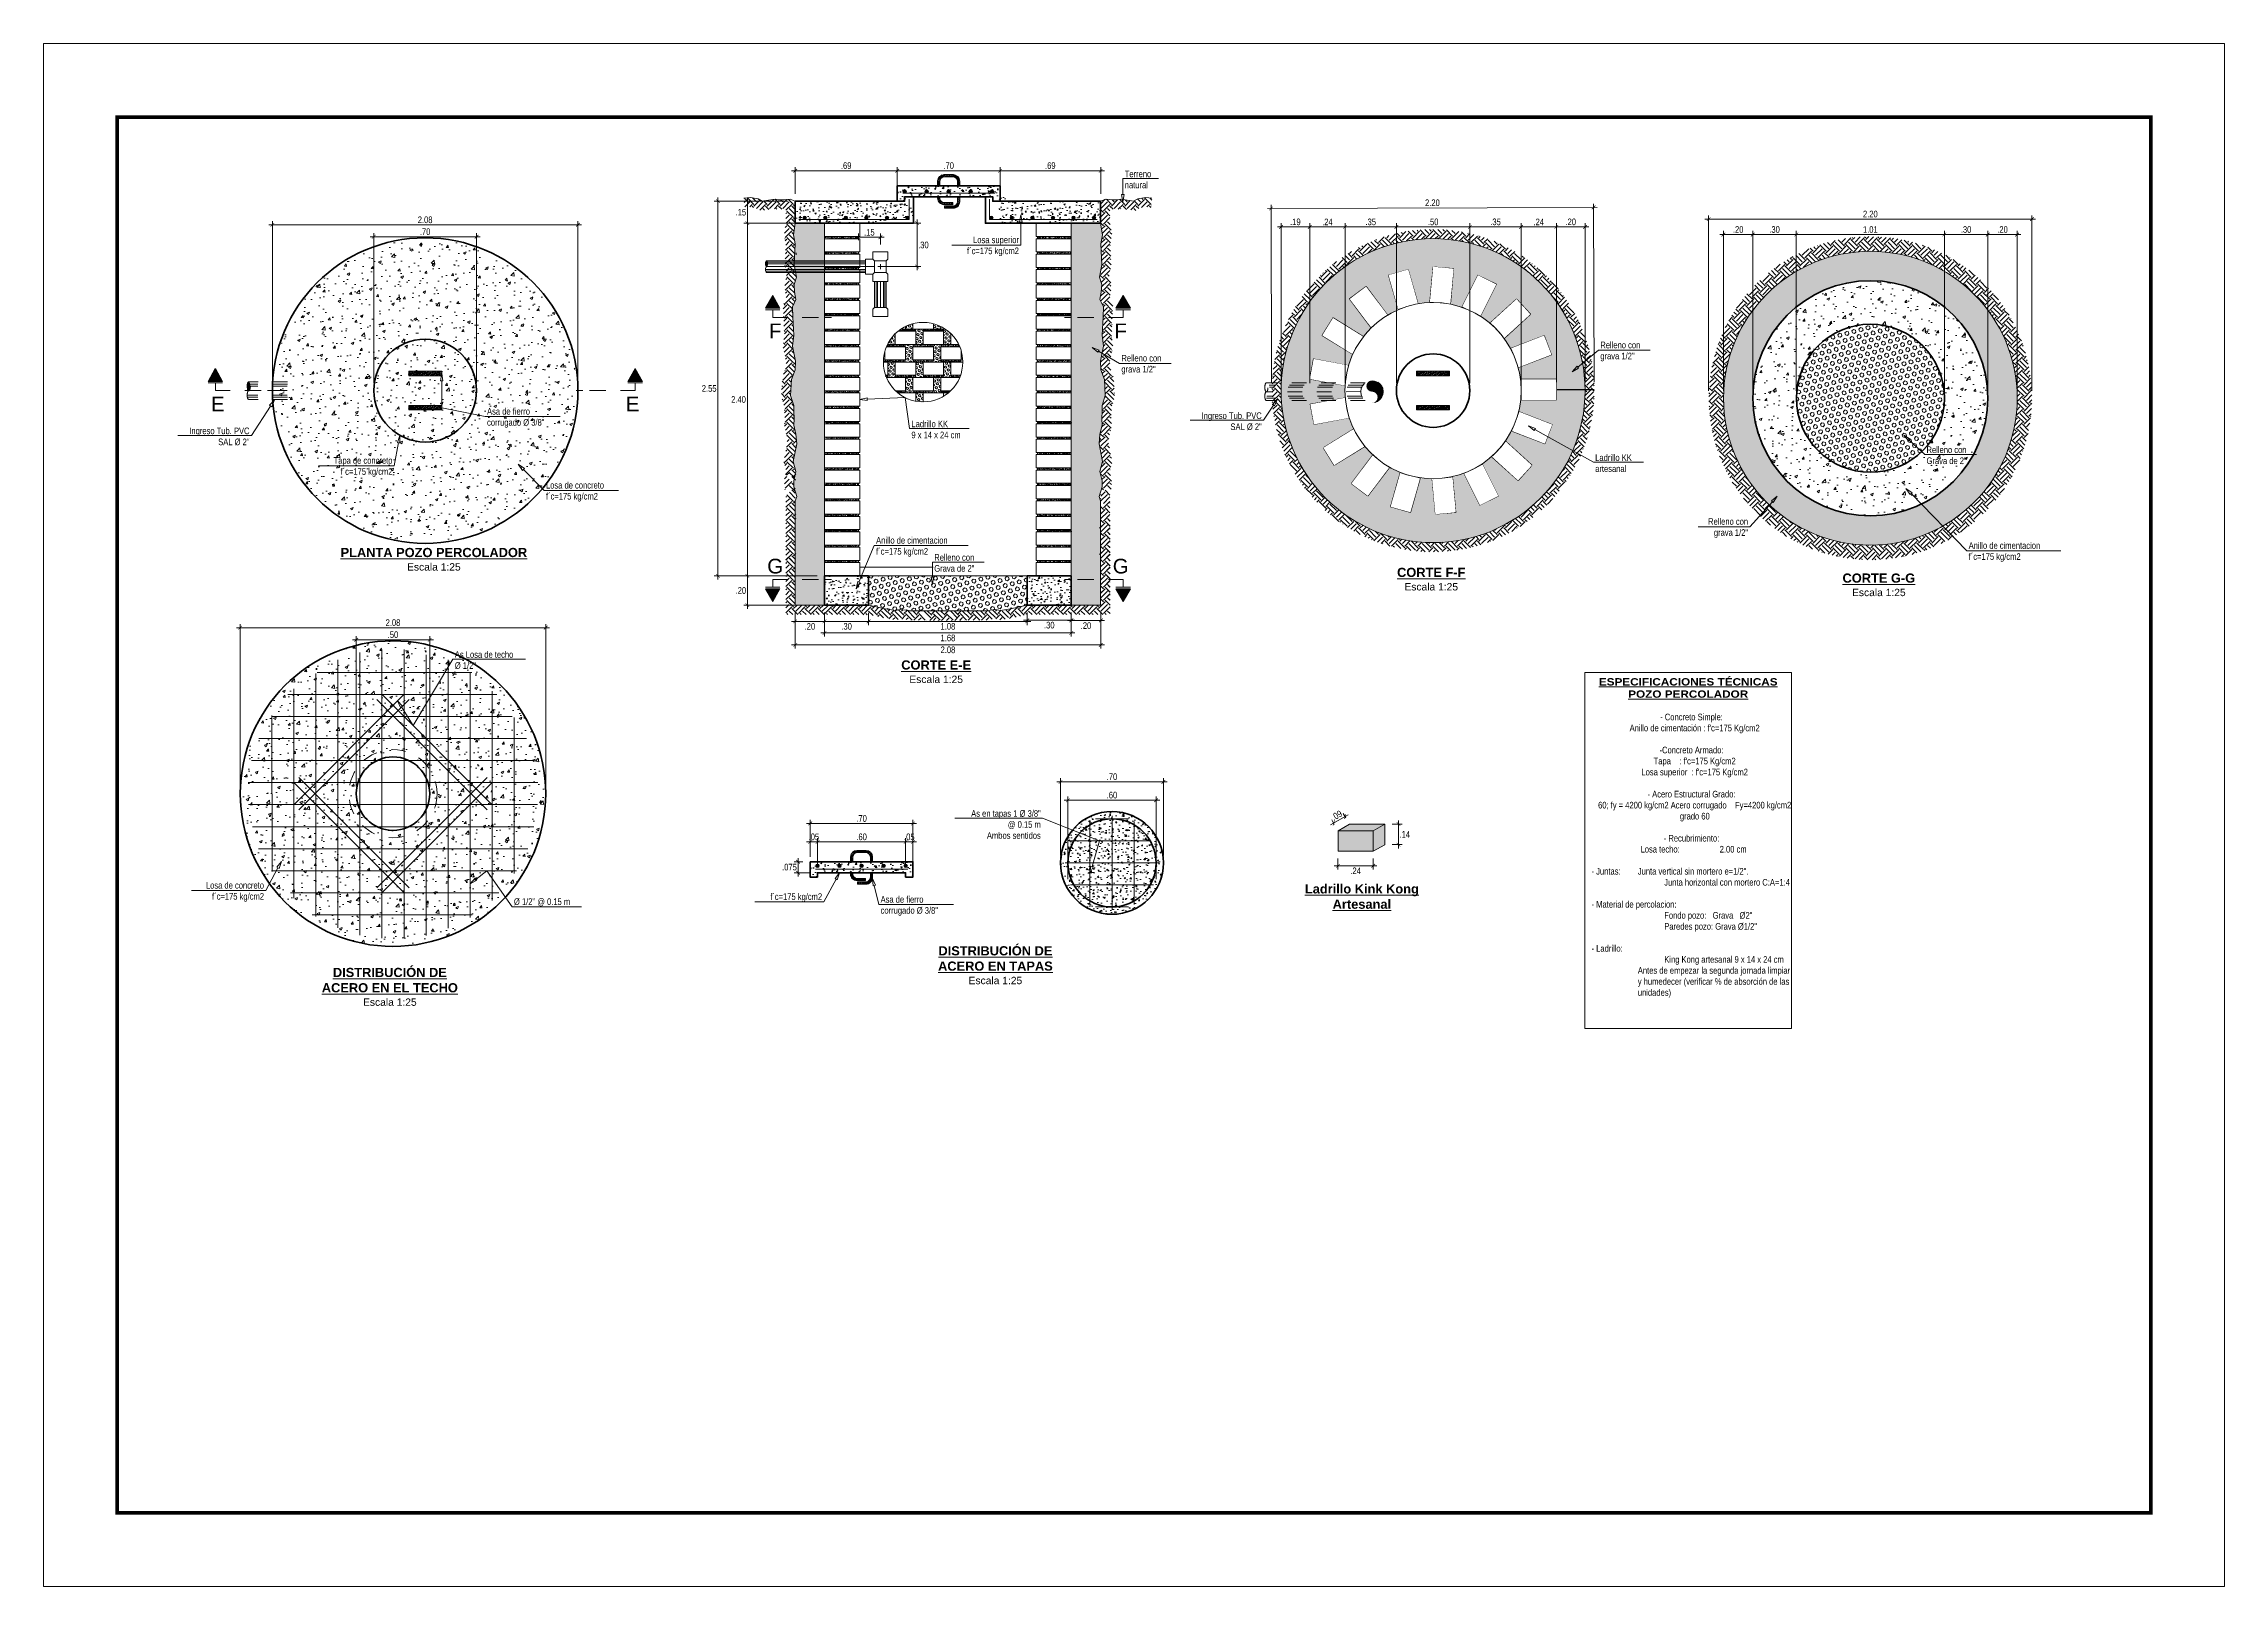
# Model space of a CAD drawing. Header units: metres. Extents: x 0 to 1843, y 1434 to 1492.
# Drawn here: x 1825.14 to 1839.99, y 1464.9 to 1475.4 of the extents above; entities that cross this region are included whole.
import ezdxf
from ezdxf import colors
from ezdxf.entities.mleader import LeaderData, LeaderLine
from ezdxf.enums import TextEntityAlignment as Align
from ezdxf.math import Vec2, Vec3

# ---------------------------------------------------------------- set-up
doc = ezdxf.new("R2010")
doc.units = ezdxf.units.M
doc.header["$LTSCALE"] = 0.005
doc.set_wipeout_variables(frame=1)
doc.linetypes.add('ACAD_ISO02W100', pattern=[15, 12, -3])
doc.linetypes.add('ACAD_ISO04W100', pattern=[30.5, 24, -3, 0.5, -3])
for name, color, linetype, lineweight in [('-Accesorios PVC', 88, 'Continuous', 20), ('-Acero', 152, 'Continuous', 9), ('-Achurado', 251, 'Continuous', 5), ('-Acotado', 251, 'Continuous', 5), ('-Corte', 7, 'Continuous', 35), ('-Cuadro', 7, 'Continuous', 20), ('-Eje', 1, 'ACAD_ISO04W100', 9), ('-Ladrillo', 34, 'Continuous', 9), ('-Proyeccion', 85, 'ACAD_ISO02W100', 9), ('-Terreno', 26, 'Continuous', 5), ('-Textos', 7, 'Continuous', 20), ('-Vista', 148, 'Continuous', 9)]:
    doc.layers.add(name, color=color, linetype=linetype, lineweight=lineweight)
doc.styles.add('-Arial', font='arial.ttf')
doc.styles.add('-Arial Narrow', font='ARIALN.TTF')
doc.dimstyles.new('Esc 1_25', dxfattribs={"dimscale": 0.025, "dimtxt": 1.8, "dimasz": 1, "dimexe": 1, "dimexo": 2, "dimgap": 0.45, "dimtad": 2, "dimtih": 1, "dimtoh": 1, "dimzin": 4, "dimdsep": 46, "dimtxsty": '-Arial Narrow', "dimblk": 'ARCHTICK', "dimcen": 1, "dimdle": 1, "dimclrd": 256, "dimclre": 256, "dimclrt": 7, "dimadec": 0, "dimazin": 0, "dimtfac": 1, "dimtix": 1, "dimtmove": 1, "dimatfit": 2, "dimldrblk": 'ARCHTICK', "dimfxl": 1, "dimtolj": 2, "dimlwd": 5, "dimlwe": 0, "dimarcsym": 0})
pattern_1 = [(45, (261.787052, -19.057754), (0.004209495057, 0.015434815208), [0.01984375, -0.00396875, 0, -0.00396875])]
pattern_2 = [(45, (216.523959, 0.60032), (-0.00972141242, 0.00972141242), [0.0079375, -0.015875]), (165, (216.523959, 0.60032), (-0.00355828391, -0.013279696325), [0.0079375, -0.015875]), (105, (216.529571, 0.605932), (-0.013279696325, -0.00355828391), [0.0079375, -0.015875])]
pattern_3 = [(45, (268.650492, -19.057754), (0.004209495057, 0.015434815208), [0.01984375, -0.00396875, 0, -0.00396875])]
pattern_4 = [(320, (-3034.088478, 151.044606), (-0.001593908554, -0.0182184669), [0.001905, -0.020955]), (265, (-3034.088478, 151.044606), (0.01910568452, 0.00352434214), [0.001524, -0.01676405842]), (10.4514447, (-3034.088611, 151.043088), (0.01751177519, -0.01469412471), [0.00161900088, -0.01780902446]), (316.1842, (-3034.083398, 151.044606), (-0.0042042328, -0.02710790409), [0.0028575, -0.0314325]), (6.6355576, (-3034.083748, 151.042347), (0.02474261246, -0.0237404134), [0.00242850231, -0.02671356082]), (261.1841512, (-3034.083398, 151.044606), (0.02474261246, -0.0237404134), [0.0022859967, -0.0251459732]), (291, (-3034.084668, 151.042066), (-0.01022651982, -0.01516143913), [0.001905, -0.020955]), (236, (-3034.084668, 151.042066), (0.01841879661, -0.00618020283), [0.001524, -0.016764]), (341.451445, (-3034.08552, 151.040803), (0.00819227689, -0.02134164193), [0.00161900088, -0.01780899376]), (307.5, (-3034.088478, 151.044606), (0.008455503887, -0.000308860325), [0, -0.0165608, 0, -0.017018, 0, -0.0168275]), (277.5, (-3034.088478, 151.044606), (0.010018057482, -0.00668196625), [0, -0.0097028, 0, -0.0161798, 0, -0.0064135]), (237.5, (-3034.088478, 151.05027), (-0.0005728744, -0.013559059517), [0, -0.00635, 0, -0.019812, 0, -0.026289]), (227.5, (-3034.088478, 151.05281), (0.002542649103, -0.01481291814), [0, -0.008255, 0, -0.0131572, 0, -0.018669])]
pattern_5 = [(50, (1831.124642, 1473.23669), (0.0182185, -0.0015939), [0.001905, -0.020955]), (355, (1831.124642, 1473.23669), (-0.0035243, 0.0191057), [0.001524, -0.016764]), (100.451, (1831.12616, 1473.236557), (0.0146941, 0.0175118), [0.001619, -0.017809]), (46.184, (1831.124642, 1473.24177), (0.027108, -0.0042042), [0.0028575, -0.0314325]), (96.636, (1831.1269, 1473.24142), (0.0237404, 0.0247426), [0.0024285, -0.0267136]), (351.184, (1831.124642, 1473.24177), (0.0237404, 0.0247426), [0.002286, -0.025146]), (21, (1831.127182, 1473.2405), (0.0151614, -0.0102265), [0.001905, -0.020955]), (326, (1831.127182, 1473.2405), (0.0061802, 0.0184188), [0.001524, -0.016764]), (71.4514, (1831.128446, 1473.239648), (0.0213416, 0.0081923), [0.001619, -0.017809]), (37.5, (1831.124642, 1473.23669), (0.00030886, 0.0084555), [0, -0.0165608, 0, -0.017018, 0, -0.0168275]), (7.5, (1831.124642, 1473.23669), (0.00668197, 0.01001806), [0, -0.0097028, 0, -0.0161798, 0, -0.0064135]), (327.5, (1831.118978, 1473.23669), (0.01355906, -0.00057287), [0, -0.00635, 0, -0.019812, 0, -0.026289]), (317.5, (1831.116438, 1473.23669), (0.0148129, 0.00254265), [0, -0.008255, 0, -0.0131572, 0, -0.018669])]
pattern_6 = [(50, (1830.934642, 1473.23669), (0.0182185, -0.0015939), [0.001905, -0.020955]), (355, (1830.934642, 1473.23669), (-0.0035243, 0.0191057), [0.001524, -0.016764]), (100.451, (1830.93616, 1473.236557), (0.0146941, 0.0175118), [0.001619, -0.017809]), (46.184, (1830.934642, 1473.24177), (0.027108, -0.0042042), [0.0028575, -0.0314325]), (96.636, (1830.9369, 1473.24142), (0.0237404, 0.0247426), [0.0024285, -0.0267136]), (351.184, (1830.934642, 1473.24177), (0.0237404, 0.0247426), [0.002286, -0.025146]), (21, (1830.937182, 1473.2405), (0.0151614, -0.0102265), [0.001905, -0.020955]), (326, (1830.937182, 1473.2405), (0.0061802, 0.0184188), [0.001524, -0.016764]), (71.4514, (1830.938446, 1473.239648), (0.0213416, 0.0081923), [0.001619, -0.017809]), (37.5, (1830.934642, 1473.23669), (0.00030886, 0.0084555), [0, -0.0165608, 0, -0.017018, 0, -0.0168275]), (7.5, (1830.934642, 1473.23669), (0.00668197, 0.01001806), [0, -0.0097028, 0, -0.0161798, 0, -0.0064135]), (327.5, (1830.928978, 1473.23669), (0.01355906, -0.00057287), [0, -0.00635, 0, -0.019812, 0, -0.026289]), (317.5, (1830.926438, 1473.23669), (0.0148129, 0.00254265), [0, -0.008255, 0, -0.0131572, 0, -0.018669])]
pattern_7 = [(50, (1831.314642, 1473.23669), (0.0182185, -0.0015939), [0.001905, -0.020955]), (355, (1831.314642, 1473.23669), (-0.0035243, 0.0191057), [0.001524, -0.016764]), (100.451, (1831.31616, 1473.236557), (0.0146941, 0.0175118), [0.001619, -0.017809]), (46.184, (1831.314642, 1473.24177), (0.027108, -0.0042042), [0.0028575, -0.0314325]), (96.636, (1831.3169, 1473.24142), (0.0237404, 0.0247426), [0.0024285, -0.0267136]), (351.184, (1831.314642, 1473.24177), (0.0237404, 0.0247426), [0.002286, -0.025146]), (21, (1831.317182, 1473.2405), (0.0151614, -0.0102265), [0.001905, -0.020955]), (326, (1831.317182, 1473.2405), (0.0061802, 0.0184188), [0.001524, -0.016764]), (71.4514, (1831.318446, 1473.239648), (0.0213416, 0.0081923), [0.001619, -0.017809]), (37.5, (1831.314642, 1473.23669), (0.00030886, 0.0084555), [0, -0.0165608, 0, -0.017018, 0, -0.0168275]), (7.5, (1831.314642, 1473.23669), (0.00668197, 0.01001806), [0, -0.0097028, 0, -0.0161798, 0, -0.0064135]), (327.5, (1831.308978, 1473.23669), (0.01355906, -0.00057287), [0, -0.00635, 0, -0.019812, 0, -0.026289]), (317.5, (1831.306438, 1473.23669), (0.0148129, 0.00254265), [0, -0.008255, 0, -0.0131572, 0, -0.018669])]
pattern_8 = [(50, (1831.194642, 1473.13169), (0.0182185, -0.0015939), [0.001905, -0.020955]), (355, (1831.194642, 1473.13169), (-0.0035243, 0.0191057), [0.001524, -0.0167641]), (100.4514, (1831.19616, 1473.131557), (0.0146941, 0.0175118), [0.001619, -0.017809]), (46.184, (1831.194642, 1473.13677), (0.0271079, -0.0042042), [0.0028575, -0.0314325]), (96.636, (1831.1969, 1473.13642), (0.0237404, 0.0247426), [0.0024285, -0.0267136]), (351.184, (1831.194642, 1473.13677), (0.0237404, 0.0247426), [0.002286, -0.025146]), (21, (1831.197182, 1473.1355), (0.01516144, -0.0102265), [0.001905, -0.020955]), (326, (1831.197182, 1473.1355), (0.0061802, 0.0184188), [0.001524, -0.016764]), (71.4514, (1831.198446, 1473.134648), (0.0213416, 0.0081923), [0.001619, -0.017809]), (37.5, (1831.194642, 1473.13169), (0.00030886, 0.0084555), [0, -0.0165608, 0, -0.017018, 0, -0.0168275]), (7.5, (1831.194642, 1473.13169), (0.00668197, 0.01001806), [0, -0.0097028, 0, -0.0161798, 0, -0.0064135]), (327.5, (1831.188978, 1473.13169), (0.01355906, -0.00057287), [0, -0.00635, 0, -0.019812, 0, -0.026289]), (317.5, (1831.186438, 1473.13169), (0.0148129, 0.00254265), [0, -0.008255, 0, -0.0131572, 0, -0.018669])]
pattern_9 = [(50, (1831.004642, 1473.13169), (0.0182185, -0.0015939), [0.001905, -0.020955]), (355, (1831.004642, 1473.13169), (-0.0035243, 0.0191057), [0.001524, -0.0167641]), (100.4514, (1831.00616, 1473.131557), (0.0146941, 0.0175118), [0.001619, -0.017809]), (46.184, (1831.004642, 1473.13677), (0.0271079, -0.0042042), [0.0028575, -0.0314325]), (96.636, (1831.0069, 1473.13642), (0.0237404, 0.0247426), [0.0024285, -0.0267136]), (351.184, (1831.004642, 1473.13677), (0.0237404, 0.0247426), [0.002286, -0.025146]), (21, (1831.007182, 1473.1355), (0.01516144, -0.0102265), [0.001905, -0.020955]), (326, (1831.007182, 1473.1355), (0.0061802, 0.0184188), [0.001524, -0.016764]), (71.4514, (1831.008446, 1473.134648), (0.0213416, 0.0081923), [0.001619, -0.017809]), (37.5, (1831.004642, 1473.13169), (0.00030886, 0.0084555), [0, -0.0165608, 0, -0.017018, 0, -0.0168275]), (7.5, (1831.004642, 1473.13169), (0.00668197, 0.01001806), [0, -0.0097028, 0, -0.0161798, 0, -0.0064135]), (327.5, (1830.998978, 1473.13169), (0.01355906, -0.00057287), [0, -0.00635, 0, -0.019812, 0, -0.026289]), (317.5, (1830.996438, 1473.13169), (0.0148129, 0.00254265), [0, -0.008255, 0, -0.0131572, 0, -0.018669])]

msp = doc.modelspace()

# ---------------------------------------------------------------- texts
at = {"layer": '-Textos', "char_height": 0.09375, "attachment_point": 5, "style": '-Arial Narrow'}
for s, insert in [('{\\fArial|b1|i0|c0|p34;\\H0.66667x;\\LPLANTA POZO PERCOLADOR\\P\\fArial|b0|i0|c0|p34;\\H0.8x;\\lEscala 1:25}', (1827.79344, 1471.88944)), ('{\\fArial|b1|i0|c0|p34;\\H0.66667x;\\LCORTE F-F\\P\\fArial|b0|i0|c0|p34;\\H0.8x;\\lEscala 1:25}', (1834.58509, 1471.75414)), ('{\\fArial|b1|i0|c0|p34;\\H0.66667x;\\LCORTE G-G\\P\\fArial|b0|i0|c0|p34;\\H0.8x;\\lEscala 1:25}', (1837.633, 1471.71544)), ('{\\fArial|b1|i0|c0|p34;\\H0.66667x;\\LCORTE E-E\\P\\fArial|b0|i0|c0|p34;\\H0.8x;\\lEscala 1:25}', (1831.21379, 1471.12393)), ('{\\fArial|b1|i0|c0|p34;\\H0.66667x;\\LLadrillo Kink Kong\\PArtesanal}', (1834.11269, 1469.5935)), ('{\\fArial|b1|i0|c0|p34;\\H0.66667x;\\LDISTRIBUCIÓN DE\\PACERO EN TAPAS\\P\\fArial|b0|i0|c0|p34;\\H0.8x;\\lEscala 1:25}', (1831.61726, 1469.12625)), ('{\\fArial|b1|i0|c0|p34;\\H0.66667x;\\LDISTRIBUCIÓN DE\\PACERO EN EL TECHO\\P\\fArial|b0|i0|c0|p34;\\H0.8x;\\lEscala 1:25}', (1827.4937, 1468.97894))]:
    msp.add_mtext(s, dxfattribs=dict(at, insert=insert))
at = {"layer": '-Textos', "insert": (1835.63182, 1471.08032), "char_height": 0.045, "width": 1.406081, "attachment_point": 1, "style": '-Arial Narrow'}
msp.add_mtext('\\pxqc;{\\fArial Black|b0|i0|c0|p34;\\H1.1111x;\\LESPECIFICACIONES TÉCNICAS\\PPOZO PERCOLADOR \\P\\pql;}\\P\\pi-1,l2;- Concreto Simple: \\P^I^I^IAnillo de cimentación :^If\'c=175 Kg/cm2 \\P^I^I\\P-Concreto Armado: \\P^I^I^ITapa ^I^I :^If\'c=175 Kg/cm2 \\P^I^I^ILosa superior^I :^If\'c=175 Kg/cm2 \\P\\P- Acero Estructural Grado:\\P^I^I^I60; fy = 4200 kg/cm2 Acero corrugado ^I^I^IFy=4200 kg/cm2 grado 60 \\P\\P- Recubrimiento: \\P^I^ILosa techo:                   2.00 cm \\P\\pq*;^I\\P\\pql;- Juntas: ^IJunta vertical sin mortero e=1/2".\\P^I^I^IJunta horizontal con mortero C:A=1:4 \\P\\P- Material de percolacion:\\P^I^I^IFondo pozo:   Grava   Ø2" ^I\\P^I^I^IParedes pozo: Grava Ø1/2" \\P\\P- Ladrillo:\\P^I^I^IKing Kong artesanal 9 x 14 x 24 cm\\P\\pi0,l8,q*;Antes de empezar la segunda jornada limpiar y humedecer (verificar % de absorción de las unidades)', dxfattribs=at)

# ---------------------------------------------------------------- blocks, each defined once
blk = doc.blocks.new('Hoja A2 1 en 1000')
at = {"layer": '-Cuadro', "color": 0}
blk.add_lwpolyline([(594, 0), (594, 420.04), (0, 420.04), (0, 0)], close=True, dxfattribs=at)
at = {"layer": '-Cuadro', "color": 0, "const_width": 1}
blk.add_lwpolyline([(20, 20), (574, 20), (574, 400.04), (20, 400.04)], close=True, dxfattribs=at)
blk = doc.blocks.new('szfisfvsdv')
at = {"layer": '-Accesorios PVC'}
h = blk.add_hatch(color=256, dxfattribs=at)
h.dxf.hatch_style = 1
edge = h.paths.add_edge_path()
edge.add_ellipse((-0.657, 0.02), major_axis=(0, 0.0203), ratio=0.352065, start_angle=180, end_angle=360)
edge.add_ellipse((-0.657, 0.02), major_axis=(0, 0.0203), ratio=0.352065, start_angle=0, end_angle=180)
for p, q in [((0.018, 0.04), (-0.657, 0.04)), ((0.018, 0.03), (-0.651, 0.03)), ((0.018, 0.02), (-0.65, 0.02)), ((0.068, 0.051), (0.018, 0.051)), ((0.018, 0.051), (0.018, -0.051)), ((0.068, 0.051), (0.068, 0.101)), ((0.068, 0.101), (0.17, 0.101)), ((0.079, 0.04), (0.068, 0.051)), ((0.079, 0.04), (0.068, 0.051)), ((0.079, -0.04), (0.079, 0.04)), ((0.159, 0.04), (0.079, 0.04)), ((0.079, 0.04), (0.159, 0.04)), ((0.079, -0.04), (0.079, 0.04)), ((0.17, 0.051), (0.159, 0.04)), ((0.159, 0.04), (0.159, -0.04)), ((0.17, 0.101), (0.17, 0.101)), ((0.17, 0.101), (0.17, 0.051)), ((0.018, -0.02), (-0.664, -0.02)), ((0.018, -0.03), (-0.664, -0.03)), ((0.018, -0.04), (-0.657, -0.04)), ((0.018, -0.051), (0.018, -0.051)), ((0.018, -0.051), (0.068, -0.051)), ((0.079, -0.04), (0.068, -0.051)), ((0.068, -0.051), (0.079, -0.04)), ((0.068, -0.051), (0.068, -0.101)), ((0.068, -0.101), (0.17, -0.101)), ((0.159, -0.04), (0.079, -0.04)), ((0.159, -0.04), (0.079, -0.04)), ((0.079, -0.279), (0.079, -0.101)), ((0.089, -0.279), (0.089, -0.101)), ((0.099, -0.279), (0.099, -0.101)), ((0.119, -0.279), (0.119, -0.101)), ((0.139, -0.279), (0.139, -0.101)), ((0.149, -0.279), (0.149, -0.101)), ((0.159, -0.04), (0.159, -0.04)), ((0.17, -0.051), (0.159, -0.04)), ((0.159, -0.279), (0.159, -0.101)), ((0.17, -0.101), (0.17, -0.051)), ((0.17, -0.101), (0.17, -0.101)), ((0.079, -0.279), (0.068, -0.29)), ((0.068, -0.29), (0.068, -0.34)), ((0.159, -0.279), (0.079, -0.279)), ((0.17, -0.29), (0.159, -0.279)), ((0.17, -0.34), (0.17, -0.29)), ((0.068, -0.34), (0.17, -0.34)), ((0.17, -0.34), (0.17, -0.34))]:
    blk.add_line(p, q, dxfattribs=at)
at = {"layer": '-Accesorios PVC', "ltscale": 0.025}
for p, q in [((0.101, 0), (0.136, 0)), ((0.119, 0.017), (0.119, -0.017))]:
    blk.add_line(p, q, dxfattribs=at)
at = {"layer": '-Accesorios PVC', "ltscale": 0.005}
blk.add_line((-0.656, 0), (0.079, 0), dxfattribs=at)
at = {"layer": '-Accesorios PVC', "extrusion": (0, 0, -1)}
blk.add_ellipse((-0.657, 0.02), major_axis=(0, 0.0203), ratio=0.352065, dxfattribs=at)
at = {"layer": '-Accesorios PVC'}
blk.add_ellipse((-0.657, -0.02), major_axis=(0, -0.0199), ratio=0.360295, start_param=3.141593, end_param=6.283185, dxfattribs=at)
blk = doc.blocks.new('Corte Vertical 1_1000')
at = {"layer": '-Eje'}
blk.add_hatch(color=256, dxfattribs=at).paths.add_polyline_path([(13.34, -3.56), (9.86, -1.57), (9.86, -5.55)])
for p, q in [((9.44, -3.56), (7.34, -3.56)), ((9.44, -1.57), (9.44, -5.55))]:
    blk.add_line(p, q, dxfattribs=at)
for points in [[(7.34, -3.56), (7.34, -16.05)], [(7.34, -14.25), (7.34, -16)], [(7.34, -17.81), (7.34, -19.56)]]:
    blk.add_lwpolyline(points, dxfattribs=at)
blk.add_lwpolyline([(13.34, -3.56), (9.86, -5.55), (9.86, -1.57)], close=True, dxfattribs=at)
at = {"layer": '-Eje', "style": '-Arial'}
blk.add_attdef('A', text='', height=4, dxfattribs=at).set_placement((3.71, -4.24), align=Align.MIDDLE)
blk = doc.blocks.new('Asa de fierro corrugado')
at = {"layer": '-Vista'}
h = blk.add_hatch(dxfattribs=at)
h.set_pattern_fill('ANSI31', color=256, scale=0.0025)
h.set_pattern_definition([(45, (-1549.186777, -1467.416816), (-0.005612660076, 0.005612660076), [])])
h.paths.add_polyline_path([(0.06, 0.03), (0.06, 0), (0.075, 0), (0.075, 0.032, 0.414214), (0.03, 0.077), (-0.03, 0.077, 0.414214), (-0.075, 0.032), (-0.075, 0), (-0.06, 0), (-0.06, 0.03, -0.414214), (-0.028, 0.062), (0.028, 0.062, -0.414214)])
h.paths.add_polyline_path([(0.075, -0.108), (0.075, -0.075), (0.06, -0.075), (0.06, -0.106, -0.414214), (0.028, -0.138), (-0.028, -0.138), (-0.028, -0.153), (0.03, -0.153, 0.414214)])
h.paths.add_polyline_path([(-0.06, -0.082), (-0.06, -0.075), (-0.075, -0.075), (-0.075, -0.084, 0.414214), (-0.03, -0.129), (0.028, -0.129), (0.028, -0.114), (-0.028, -0.114, -0.414214)])
for p, q in [((-0.075, 0.032), (-0.075, 0)), ((-0.06, 0), (-0.06, 0.03)), ((0.03, 0.077), (-0.03, 0.077)), ((-0.028, 0.062), (0.028, 0.062)), ((0.06, 0.03), (0.06, 0)), ((0.075, 0), (0.075, 0.032)), ((-0.075, 0), (-0.06, 0)), ((-0.075, -0.075), (-0.06, -0.075)), ((-0.025, -0.076), (-0.024, -0.075)), ((0.06, 0), (0.075, 0)), ((0.075, -0.075), (0.06, -0.075))]:
    blk.add_line(p, q, dxfattribs=at)
for points in [[(-0.06, -0.075), (-0.06, -0.082, 0.414214), (-0.028, -0.114), (0.028, -0.114), (0.028, -0.129), (-0.03, -0.129, -0.414214), (-0.075, -0.084), (-0.075, -0.075)], [(0.06, -0.075), (0.06, -0.106, -0.414214), (0.028, -0.138), (-0.028, -0.138), (-0.028, -0.153), (0.03, -0.153, 0.414214), (0.075, -0.108), (0.075, -0.075)]]:
    blk.add_lwpolyline(points, format="xyb", dxfattribs=at)
for centre, radius, start, end in [((-0.03, 0.032), 0.045, 90, 180), ((-0.028, 0.03), 0.0321, 90, 180), ((0.028, 0.03), 0.0321, 360, 90), ((0.03, 0.032), 0.045, 360, 90)]:
    blk.add_arc(centre, radius, start, end, dxfattribs=at)
blk = doc.blocks.new('*U450')
at = {"layer": '-Acero', "ltscale": 3}
blk.add_hatch(color=256, dxfattribs=at).paths.add_polyline_path([(0, 0.012, -1), (0, -0.012, -1)])
blk.add_circle((0, 0), 0.012, dxfattribs=at)
blk = doc.blocks.new('*U451')
at = {"layer": '-Acotado', "color": 0, "linetype": 'ByBlock', "lineweight": -2, "transparency": 16777216}
for p in [(0, 0), (0.14, 0), (0.28, 0), (0.42, 0), (0.56, 0), (0.7, 0)]:
    blk.add_blockref('*U450', p, dxfattribs=at)
blk = doc.blocks.new('*U452')
at = {"layer": '-Acero', "ltscale": 3}
blk.add_hatch(color=256, dxfattribs=at).paths.add_polyline_path([(0, 0.012, -1), (0, -0.012, -1)])
blk.add_circle((0, 0), 0.012, dxfattribs=at)
blk = doc.blocks.new('*U453')
at = {"layer": '-Acotado', "color": 0, "linetype": 'ByBlock', "lineweight": -2, "transparency": 16777216}
for p in [(0, 0), (0.14, 0), (0.28, 0), (0.42, 0), (0.56, 0), (0.7, 0)]:
    blk.add_blockref('*U452', p, dxfattribs=at)
blk = doc.blocks.new('Ladrillo KK')
at = {"layer": '-Ladrillo', "lineweight": 5}
blk.add_lwpolyline([(0.24, -0.0625), (0.24, 0.0775), (0, 0.0775), (0, -0.0625)], close=True, dxfattribs=at)
blk.add_wipeout([(0.24, -0.0625), (0.24, 0.0775), (0, 0.0775), (0, -0.0625)]).dxf.layer = '-Ladrillo'
blk = doc.blocks.new('*U454')
at = {"layer": '-Acotado'}
blk.add_blockref('Ladrillo KK', (-0.115, 0), dxfattribs=at)
blk = doc.blocks.new('*U455')
at = {"layer": '-Acotado', "color": 0, "linetype": 'ByBlock', "lineweight": -2, "transparency": 16777216}
for p, rotation in [((1616.803, 1471.814), 105.8823529411763), ((1617.665, 1471.384), 21.17647058823526), ((1616.296, 1470.995), 190.5882352941173), ((1617.064, 1470.415), 275.2941176470583)]:
    blk.add_blockref('*U454', p, dxfattribs=dict(at, rotation=rotation))
blk.add_blockref('*U454', (1617.713, 1471.126), dxfattribs=at)
for p, rotation in [((1616.567, 1471.697), 127.0588235294115), ((1617.526, 1471.608), 42.35294117647054), ((1616.39, 1470.75), 211.7647058823526), ((1617.317, 1470.486), 296.4705882352936)]:
    blk.add_blockref('*U454', p, dxfattribs=dict(at, rotation=rotation))
for p, rotation in [((1617.317, 1471.766), 63.52941176470581), ((1616.39, 1471.502), 148.2352941176468), ((1617.526, 1470.645), 317.6470588235289), ((1616.567, 1470.556), 232.9411764705878)]:
    blk.add_blockref('*U454', p, dxfattribs=dict(at, rotation=rotation))
for p, rotation in [((1617.064, 1471.838), 84.70588235294106), ((1616.296, 1471.258), 169.4117647058821), ((1617.665, 1470.868), 338.8235294117642), ((1616.803, 1470.439), 254.1176470588231)]:
    blk.add_blockref('*U454', p, dxfattribs=dict(at, rotation=rotation))
blk = doc.blocks.new('_ArchTick')
at = {"color": 0, "linetype": 'ByBlock', "const_width": 0.15}
blk.add_lwpolyline([(-0.5, -0.5), (0.5, 0.5)], dxfattribs=at)
blk = doc.blocks.new('*D458')
at = {"layer": '-Acotado', "lineweight": 5, "transparency": 16777216}
blk.add_line((1833.899, 1470.081), (1834.02, 1470.151), dxfattribs=at)
at = {"layer": '-Acotado', "lineweight": 0, "transparency": 16777216}
for p, q in [((1834.003, 1470.13), (1833.986, 1470.16)), ((1833.925, 1470.085), (1833.908, 1470.115))]:
    blk.add_line(p, q, dxfattribs=at)
at = {"layer": 'Defpoints', "color": 0, "transparency": 16777216}
for p in [(1833.95, 1470.042), (1833.999, 1470.138), (1834.028, 1470.087)]:
    blk.add_point(p, dxfattribs=at)
at = {"layer": '-Acotado', "lineweight": 5, "transparency": 16777216, "xscale": 0.025, "yscale": 0.025, "zscale": 0.025}
for p, rotation in [((1833.999, 1470.138), 30.00000000002148), ((1833.921, 1470.093), 210.0000000000215)]:
    blk.add_blockref('_ArchTick', p, dxfattribs=dict(at, rotation=rotation))
at = {"layer": '-Acotado', "color": 7, "transparency": 16777216, "insert": (1833.942, 1470.146), "char_height": 0.045, "attachment_point": 5, "rotation": 30, "style": '-Arial Narrow'}
blk.add_mtext('\\A2;.09', dxfattribs=at)
blk = doc.blocks.new('*U446')
at = {"layer": '-Achurado', "ltscale": 0.009}
h = blk.add_hatch(dxfattribs=at)
h.set_pattern_fill('AR-CONC', color=256, scale=0.0001, angle=-90)
h.set_pattern_definition(pattern_4)
h.paths.add_polyline_path([(0.12, -0.0375), (0.12, -0.0525), (-0.11, -0.0525), (-0.11, -0.0375)])
at = {"layer": '-Ladrillo', "lineweight": 5}
for points in [[(-0.12, -0.0375), (-0.12, 0.0525), (0.12, 0.0525), (0.12, -0.0375)], [(0.12, -0.0375), (0.12, -0.0525), (-0.11, -0.0525), (-0.11, -0.0375)]]:
    blk.add_lwpolyline(points, close=True, dxfattribs=at)
blk = doc.blocks.new('*U447')
at = {"layer": '-Acotado', "color": 0, "linetype": 'ByBlock', "lineweight": -2, "transparency": 16777216}
for p in [(0, 1.785), (0, 1.68), (0, 1.575), (0, 1.47), (0, 1.365), (0, 1.26), (0, 1.155), (0, 1.05), (0, 0.945), (0, 0.84), (0, 0.735), (0, 0.63), (0, 0.525), (0, 0.42), (0, 0.315), (0, 0.21), (0, 0.105), (0, 0)]:
    blk.add_blockref('*U446', p, dxfattribs=at)
blk = doc.blocks.new('*U448')
at = {"layer": '-Achurado', "ltscale": 0.009}
h = blk.add_hatch(dxfattribs=at)
h.set_pattern_fill('AR-CONC', color=256, scale=0.0001, angle=-90)
h.set_pattern_definition(pattern_4)
h.paths.add_polyline_path([(0.12, -0.0375), (0.12, -0.0525), (-0.11, -0.0525), (-0.11, -0.0375)])
at = {"layer": '-Ladrillo', "lineweight": 5}
for points in [[(-0.12, -0.0375), (-0.12, 0.0525), (0.12, 0.0525), (0.12, -0.0375)], [(0.12, -0.0375), (0.12, -0.0525), (-0.11, -0.0525), (-0.11, -0.0375)]]:
    blk.add_lwpolyline(points, close=True, dxfattribs=at)
blk = doc.blocks.new('*U449')
at = {"layer": '-Acotado', "color": 0, "linetype": 'ByBlock', "lineweight": -2, "transparency": 16777216}
for p in [(0, 1.785), (0, 1.68), (0, 1.575), (0, 1.47), (0, 1.365), (0, 1.26), (0, 1.155), (0, 1.05), (0, 0.945), (0, 0.84), (0, 0.735), (0, 0.63), (0, 0.525), (0, 0.42), (0, 0.315), (0, 0.21), (0, 0.105), (0, 0)]:
    blk.add_blockref('*U448', p, dxfattribs=at)
blk = doc.blocks.new('_ClosedBlank')
at = {"color": 0, "linetype": 'ByBlock', "lineweight": -2}
for p, q in [((-1, 0.17), (0, 0)), ((-1, 0.17), (-1, -0.17)), ((0, 0), (-1, -0.17))]:
    blk.add_line(p, q, dxfattribs=at)
blk = doc.blocks.new('*D496')
at = {"layer": '-Acotado', "lineweight": 5, "transparency": 16777216}
blk.add_line((1830.273, 1469.731), (1830.273, 1469.856), dxfattribs=at)
at = {"layer": '-Acotado', "lineweight": 0, "transparency": 16777216}
for p, q in [((1830.306, 1469.831), (1830.248, 1469.831)), ((1830.356, 1469.756), (1830.248, 1469.756))]:
    blk.add_line(p, q, dxfattribs=at)
at = {"layer": 'Defpoints', "color": 0, "transparency": 16777216}
for p in [(1830.273, 1469.831), (1830.356, 1469.831), (1830.406, 1469.756)]:
    blk.add_point(p, dxfattribs=at)
at = {"layer": '-Acotado', "lineweight": 5, "transparency": 16777216, "xscale": 0.025, "yscale": 0.025, "zscale": 0.025}
for p, rotation in [((1830.273, 1469.831), 90), ((1830.273, 1469.756), 270)]:
    blk.add_blockref('_ArchTick', p, dxfattribs=dict(at, rotation=rotation))
at = {"layer": '-Acotado', "color": 7, "transparency": 16777216, "insert": (1830.215, 1469.794), "char_height": 0.045, "attachment_point": 5, "style": '-Arial Narrow'}
blk.add_mtext('\\A2;.075', dxfattribs=at)
blk = doc.blocks.new('*D497')
at = {"layer": '-Acotado', "lineweight": 5, "transparency": 16777216}
for p, q in [((1830.356, 1469.966), (1830.331, 1469.966)), ((1830.356, 1469.966), (1830.406, 1469.966)), ((1830.406, 1469.966), (1830.431, 1469.966))]:
    blk.add_line(p, q, dxfattribs=at)
at = {"layer": '-Acotado', "lineweight": 0, "transparency": 16777216}
for p, q in [((1830.356, 1469.865), (1830.356, 1469.991)), ((1830.406, 1469.806), (1830.406, 1469.991))]:
    blk.add_line(p, q, dxfattribs=at)
at = {"layer": 'Defpoints', "color": 0, "transparency": 16777216}
for p in [(1830.406, 1469.966), (1830.356, 1469.815), (1830.406, 1469.756)]:
    blk.add_point(p, dxfattribs=at)
at = {"layer": '-Acotado', "lineweight": 5, "transparency": 16777216, "xscale": 0.025, "yscale": 0.025, "zscale": 0.025}
blk.add_blockref('_ArchTick', (1830.356, 1469.966), dxfattribs=at)
at = {"layer": '-Acotado', "lineweight": 5, "transparency": 16777216, "xscale": 0.025, "yscale": 0.025, "zscale": 0.025, "rotation": 180}
blk.add_blockref('_ArchTick', (1830.406, 1469.966), dxfattribs=at)
at = {"layer": '-Acotado', "color": 7, "transparency": 16777216, "insert": (1830.381, 1470), "char_height": 0.045, "attachment_point": 5, "style": '-Arial Narrow'}
blk.add_mtext('\\A2;.05', dxfattribs=at)
blk = doc.blocks.new('*D464')
at = {"layer": '-Acotado', "lineweight": 5, "transparency": 16777216}
blk.add_line((1830.381, 1469.966), (1831.031, 1469.966), dxfattribs=at)
at = {"layer": '-Acotado', "lineweight": 0, "transparency": 16777216}
for p, q in [((1830.406, 1469.806), (1830.406, 1469.991)), ((1831.006, 1469.806), (1831.006, 1469.991))]:
    blk.add_line(p, q, dxfattribs=at)
at = {"layer": 'Defpoints', "color": 0, "transparency": 16777216}
for p in [(1831.006, 1469.966), (1830.406, 1469.756), (1831.006, 1469.756)]:
    blk.add_point(p, dxfattribs=at)
at = {"layer": '-Acotado', "lineweight": 5, "transparency": 16777216, "xscale": 0.025, "yscale": 0.025, "zscale": 0.025, "rotation": 180}
blk.add_blockref('_ArchTick', (1830.406, 1469.966), dxfattribs=at)
at = {"layer": '-Acotado', "lineweight": 5, "transparency": 16777216, "xscale": 0.025, "yscale": 0.025, "zscale": 0.025}
blk.add_blockref('_ArchTick', (1831.006, 1469.966), dxfattribs=at)
at = {"layer": '-Acotado', "color": 7, "transparency": 16777216, "insert": (1830.706, 1470), "char_height": 0.045, "attachment_point": 5, "style": '-Arial Narrow'}
blk.add_mtext('\\A2;.60', dxfattribs=at)
blk = doc.blocks.new('*D465')
at = {"layer": '-Acotado', "lineweight": 5, "transparency": 16777216}
for p, q in [((1831.006, 1469.966), (1830.981, 1469.966)), ((1831.006, 1469.966), (1831.056, 1469.966)), ((1831.056, 1469.966), (1831.081, 1469.966))]:
    blk.add_line(p, q, dxfattribs=at)
at = {"layer": '-Acotado', "lineweight": 0, "transparency": 16777216}
for p, q in [((1831.006, 1469.806), (1831.006, 1469.991)), ((1831.056, 1469.807), (1831.056, 1469.991))]:
    blk.add_line(p, q, dxfattribs=at)
at = {"layer": 'Defpoints', "color": 0, "transparency": 16777216}
for p in [(1831.056, 1469.966), (1831.006, 1469.756), (1831.056, 1469.757)]:
    blk.add_point(p, dxfattribs=at)
at = {"layer": '-Acotado', "lineweight": 5, "transparency": 16777216, "xscale": 0.025, "yscale": 0.025, "zscale": 0.025}
blk.add_blockref('_ArchTick', (1831.006, 1469.966), dxfattribs=at)
at = {"layer": '-Acotado', "lineweight": 5, "transparency": 16777216, "xscale": 0.025, "yscale": 0.025, "zscale": 0.025, "rotation": 180}
blk.add_blockref('_ArchTick', (1831.056, 1469.966), dxfattribs=at)
at = {"layer": '-Acotado', "color": 7, "transparency": 16777216, "insert": (1831.031, 1470), "char_height": 0.045, "attachment_point": 5, "style": '-Arial Narrow'}
blk.add_mtext('\\A2;.05', dxfattribs=at)
blk = doc.blocks.new('*D466')
at = {"layer": '-Acotado', "lineweight": 5, "transparency": 16777216}
blk.add_line((1832.086, 1470.249), (1832.736, 1470.249), dxfattribs=at)
at = {"layer": '-Acotado', "lineweight": 0, "transparency": 16777216}
for p, q in [((1832.111, 1469.873), (1832.111, 1470.274)), ((1832.711, 1469.873), (1832.711, 1470.274))]:
    blk.add_line(p, q, dxfattribs=at)
at = {"layer": 'Defpoints', "color": 0, "transparency": 16777216}
for p in [(1832.711, 1470.249), (1832.111, 1469.823), (1832.711, 1469.823)]:
    blk.add_point(p, dxfattribs=at)
at = {"layer": '-Acotado', "lineweight": 5, "transparency": 16777216, "xscale": 0.025, "yscale": 0.025, "zscale": 0.025, "rotation": 180}
blk.add_blockref('_ArchTick', (1832.111, 1470.249), dxfattribs=at)
at = {"layer": '-Acotado', "lineweight": 5, "transparency": 16777216, "xscale": 0.025, "yscale": 0.025, "zscale": 0.025}
blk.add_blockref('_ArchTick', (1832.711, 1470.249), dxfattribs=at)
at = {"layer": '-Acotado', "color": 7, "transparency": 16777216, "insert": (1832.411, 1470.284), "char_height": 0.045, "attachment_point": 5, "style": '-Arial Narrow'}
blk.add_mtext('\\A2;.60', dxfattribs=at)
blk = doc.blocks.new('*D498')
at = {"layer": '-Acotado', "lineweight": 5, "transparency": 16777216}
blk.add_line((1832.036, 1470.374), (1832.786, 1470.374), dxfattribs=at)
at = {"layer": '-Acotado', "lineweight": 0, "transparency": 16777216}
for p, q in [((1832.061, 1469.873), (1832.061, 1470.399)), ((1832.761, 1469.873), (1832.761, 1470.399))]:
    blk.add_line(p, q, dxfattribs=at)
at = {"layer": 'Defpoints', "color": 0, "transparency": 16777216}
for p in [(1832.761, 1470.374), (1832.061, 1469.823), (1832.761, 1469.823)]:
    blk.add_point(p, dxfattribs=at)
at = {"layer": '-Acotado', "lineweight": 5, "transparency": 16777216, "xscale": 0.025, "yscale": 0.025, "zscale": 0.025, "rotation": 180}
blk.add_blockref('_ArchTick', (1832.061, 1470.374), dxfattribs=at)
at = {"layer": '-Acotado', "lineweight": 5, "transparency": 16777216, "xscale": 0.025, "yscale": 0.025, "zscale": 0.025}
blk.add_blockref('_ArchTick', (1832.761, 1470.374), dxfattribs=at)
at = {"layer": '-Acotado', "color": 7, "transparency": 16777216, "insert": (1832.411, 1470.409), "char_height": 0.045, "attachment_point": 5, "style": '-Arial Narrow'}
blk.add_mtext('\\A2;.70', dxfattribs=at)
blk = doc.blocks.new('*D499')
at = {"layer": '-Acotado', "lineweight": 5, "transparency": 16777216}
blk.add_line((1830.331, 1470.091), (1831.081, 1470.091), dxfattribs=at)
at = {"layer": '-Acotado', "lineweight": 0, "transparency": 16777216}
for p, q in [((1830.356, 1469.881), (1830.356, 1470.116)), ((1831.056, 1469.881), (1831.056, 1470.116))]:
    blk.add_line(p, q, dxfattribs=at)
at = {"layer": 'Defpoints', "color": 0, "transparency": 16777216}
for p in [(1831.056, 1470.091), (1830.356, 1469.831), (1831.056, 1469.831)]:
    blk.add_point(p, dxfattribs=at)
at = {"layer": '-Acotado', "lineweight": 5, "transparency": 16777216, "xscale": 0.025, "yscale": 0.025, "zscale": 0.025, "rotation": 180}
blk.add_blockref('_ArchTick', (1830.356, 1470.091), dxfattribs=at)
at = {"layer": '-Acotado', "lineweight": 5, "transparency": 16777216, "xscale": 0.025, "yscale": 0.025, "zscale": 0.025}
blk.add_blockref('_ArchTick', (1831.056, 1470.091), dxfattribs=at)
at = {"layer": '-Acotado', "color": 7, "transparency": 16777216, "insert": (1830.706, 1470.125), "char_height": 0.045, "attachment_point": 5, "style": '-Arial Narrow'}
blk.add_mtext('\\A2;.70', dxfattribs=at)
blk = doc.blocks.new('*D500')
at = {"layer": '-Acotado', "lineweight": 5, "transparency": 16777216}
blk.add_line((1827.359, 1474.085), (1828.109, 1474.085), dxfattribs=at)
at = {"layer": '-Acotado', "lineweight": 0, "transparency": 16777216}
for p, q in [((1827.384, 1473.088), (1827.384, 1474.11)), ((1828.084, 1473.088), (1828.084, 1474.11))]:
    blk.add_line(p, q, dxfattribs=at)
at = {"layer": 'Defpoints', "color": 0, "transparency": 16777216}
for p in [(1828.084, 1474.085), (1827.384, 1473.038), (1828.084, 1473.038)]:
    blk.add_point(p, dxfattribs=at)
at = {"layer": '-Acotado', "lineweight": 5, "transparency": 16777216, "xscale": 0.025, "yscale": 0.025, "zscale": 0.025, "rotation": 180}
blk.add_blockref('_ArchTick', (1827.384, 1474.085), dxfattribs=at)
at = {"layer": '-Acotado', "lineweight": 5, "transparency": 16777216, "xscale": 0.025, "yscale": 0.025, "zscale": 0.025}
blk.add_blockref('_ArchTick', (1828.084, 1474.085), dxfattribs=at)
at = {"layer": '-Acotado', "color": 7, "transparency": 16777216, "insert": (1827.734, 1474.119), "char_height": 0.045, "attachment_point": 5, "style": '-Arial Narrow'}
blk.add_mtext('\\A2;.70', dxfattribs=at)
blk = doc.blocks.new('*D501')
at = {"layer": '-Acotado', "lineweight": 0, "transparency": 16777216}
for p, q in [((1830.953, 1474.177), (1831.109, 1474.177)), ((1830.845, 1473.882), (1831.109, 1473.882))]:
    blk.add_line(p, q, dxfattribs=at)
at = {"layer": '-Acotado', "lineweight": 5, "transparency": 16777216}
blk.add_line((1831.084, 1473.857), (1831.084, 1474.202), dxfattribs=at)
at = {"layer": 'Defpoints', "color": 0, "transparency": 16777216}
for p in [(1830.903, 1474.177), (1831.084, 1474.177), (1830.795, 1473.882)]:
    blk.add_point(p, dxfattribs=at)
at = {"layer": '-Acotado', "lineweight": 5, "transparency": 16777216, "xscale": 0.025, "yscale": 0.025, "zscale": 0.025}
for p, rotation in [((1831.084, 1474.177), 90), ((1831.084, 1473.882), 270)]:
    blk.add_blockref('_ArchTick', p, dxfattribs=dict(at, rotation=rotation))
at = {"layer": '-Acotado', "color": 7, "transparency": 16777216, "insert": (1831.127, 1474.029), "char_height": 0.045, "attachment_point": 5, "style": '-Arial Narrow'}
blk.add_mtext('\\A2;.30', dxfattribs=at)
blk = doc.blocks.new('*D502')
at = {"layer": '-Acotado', "lineweight": 5, "transparency": 16777216}
blk.add_line((1830.659, 1474.081), (1830.859, 1474.081), dxfattribs=at)
at = {"layer": '-Acotado', "lineweight": 0, "transparency": 16777216}
for p, q in [((1830.684, 1474.061), (1830.684, 1474.106)), ((1830.834, 1474.032), (1830.834, 1474.106))]:
    blk.add_line(p, q, dxfattribs=at)
at = {"layer": 'Defpoints', "color": 0, "transparency": 16777216}
for p in [(1830.834, 1474.081), (1830.684, 1474.011), (1830.834, 1473.982)]:
    blk.add_point(p, dxfattribs=at)
at = {"layer": '-Acotado', "lineweight": 5, "transparency": 16777216, "xscale": 0.025, "yscale": 0.025, "zscale": 0.025, "rotation": 180}
blk.add_blockref('_ArchTick', (1830.684, 1474.081), dxfattribs=at)
at = {"layer": '-Acotado', "lineweight": 5, "transparency": 16777216, "xscale": 0.025, "yscale": 0.025, "zscale": 0.025}
blk.add_blockref('_ArchTick', (1830.834, 1474.081), dxfattribs=at)
at = {"layer": '-Acotado', "color": 7, "transparency": 16777216, "insert": (1830.759, 1474.115), "char_height": 0.045, "attachment_point": 5, "style": '-Arial Narrow'}
blk.add_mtext('\\A2;.15', dxfattribs=at)
blk = doc.blocks.new('*D467')
at = {"layer": '-Acotado', "lineweight": 0, "transparency": 16777216}
for p, q in [((1835.197, 1473.088), (1835.197, 1474.177)), ((1835.437, 1473.095), (1835.437, 1474.177))]:
    blk.add_line(p, q, dxfattribs=at)
at = {"layer": '-Acotado', "lineweight": 5, "transparency": 16777216}
blk.add_line((1835.172, 1474.152), (1835.462, 1474.152), dxfattribs=at)
at = {"layer": 'Defpoints', "color": 0, "transparency": 16777216}
for p in [(1835.437, 1474.152), (1835.197, 1473.038), (1835.437, 1473.045)]:
    blk.add_point(p, dxfattribs=at)
at = {"layer": '-Acotado', "lineweight": 5, "transparency": 16777216, "xscale": 0.025, "yscale": 0.025, "zscale": 0.025, "rotation": 180}
blk.add_blockref('_ArchTick', (1835.197, 1474.152), dxfattribs=at)
at = {"layer": '-Acotado', "lineweight": 5, "transparency": 16777216, "xscale": 0.025, "yscale": 0.025, "zscale": 0.025}
blk.add_blockref('_ArchTick', (1835.437, 1474.152), dxfattribs=at)
at = {"layer": '-Acotado', "color": 7, "transparency": 16777216, "insert": (1835.317, 1474.186), "char_height": 0.045, "attachment_point": 5, "style": '-Arial Narrow'}
blk.add_mtext('\\A2;.24', dxfattribs=at)
blk = doc.blocks.new('*D468')
at = {"layer": '-Acotado', "lineweight": 0, "transparency": 16777216}
for p, q in [((1835.437, 1473.095), (1835.437, 1474.177)), ((1835.633, 1473.095), (1835.633, 1474.177))]:
    blk.add_line(p, q, dxfattribs=at)
at = {"layer": '-Acotado', "lineweight": 5, "transparency": 16777216}
blk.add_line((1835.412, 1474.152), (1835.658, 1474.152), dxfattribs=at)
at = {"layer": 'Defpoints', "color": 0, "transparency": 16777216}
for p in [(1835.633, 1474.152), (1835.437, 1473.045), (1835.633, 1473.045)]:
    blk.add_point(p, dxfattribs=at)
at = {"layer": '-Acotado', "lineweight": 5, "transparency": 16777216, "xscale": 0.025, "yscale": 0.025, "zscale": 0.025, "rotation": 180}
blk.add_blockref('_ArchTick', (1835.437, 1474.152), dxfattribs=at)
at = {"layer": '-Acotado', "lineweight": 5, "transparency": 16777216, "xscale": 0.025, "yscale": 0.025, "zscale": 0.025}
blk.add_blockref('_ArchTick', (1835.633, 1474.152), dxfattribs=at)
at = {"layer": '-Acotado', "color": 7, "transparency": 16777216, "insert": (1835.535, 1474.186), "char_height": 0.045, "attachment_point": 5, "style": '-Arial Narrow'}
blk.add_mtext('\\A2;.20', dxfattribs=at)
blk = doc.blocks.new('*D503')
at = {"layer": '-Acotado', "lineweight": 0, "transparency": 16777216}
for p, q in [((1834.348, 1473.088), (1834.348, 1474.177)), ((1834.848, 1473.088), (1834.848, 1474.177))]:
    blk.add_line(p, q, dxfattribs=at)
at = {"layer": '-Acotado', "lineweight": 5, "transparency": 16777216}
blk.add_line((1834.323, 1474.152), (1834.873, 1474.152), dxfattribs=at)
at = {"layer": 'Defpoints', "color": 0, "transparency": 16777216}
for p in [(1834.848, 1474.152), (1834.348, 1473.038), (1834.848, 1473.038)]:
    blk.add_point(p, dxfattribs=at)
at = {"layer": '-Acotado', "lineweight": 5, "transparency": 16777216, "xscale": 0.025, "yscale": 0.025, "zscale": 0.025, "rotation": 180}
blk.add_blockref('_ArchTick', (1834.348, 1474.152), dxfattribs=at)
at = {"layer": '-Acotado', "lineweight": 5, "transparency": 16777216, "xscale": 0.025, "yscale": 0.025, "zscale": 0.025}
blk.add_blockref('_ArchTick', (1834.848, 1474.152), dxfattribs=at)
at = {"layer": '-Acotado', "color": 7, "transparency": 16777216, "insert": (1834.598, 1474.186), "char_height": 0.045, "attachment_point": 5, "style": '-Arial Narrow'}
blk.add_mtext('\\A2;.50', dxfattribs=at)
blk = doc.blocks.new('*D469')
at = {"layer": '-Acotado', "lineweight": 5, "transparency": 16777216}
blk.add_line((1829.928, 1471.552), (1829.928, 1471.802), dxfattribs=at)
at = {"layer": '-Acotado', "lineweight": 0, "transparency": 16777216}
for p, q in [((1830.404, 1471.777), (1829.903, 1471.777)), ((1830.404, 1471.577), (1829.903, 1471.577))]:
    blk.add_line(p, q, dxfattribs=at)
at = {"layer": 'Defpoints', "color": 0, "transparency": 16777216}
for p in [(1829.928, 1471.777), (1830.454, 1471.777), (1830.454, 1471.577)]:
    blk.add_point(p, dxfattribs=at)
at = {"layer": '-Acotado', "lineweight": 5, "transparency": 16777216, "xscale": 0.025, "yscale": 0.025, "zscale": 0.025}
for p, rotation in [((1829.928, 1471.777), 90), ((1829.928, 1471.577), 270)]:
    blk.add_blockref('_ArchTick', p, dxfattribs=dict(at, rotation=rotation))
at = {"layer": '-Acotado', "color": 7, "transparency": 16777216, "insert": (1829.884, 1471.677), "char_height": 0.045, "attachment_point": 5, "style": '-Arial Narrow'}
blk.add_mtext('\\A2;.20', dxfattribs=at)
blk = doc.blocks.new('*D470')
at = {"layer": '-Acotado', "lineweight": 5, "transparency": 16777216}
blk.add_line((1830.229, 1474.534), (1830.974, 1474.534), dxfattribs=at)
at = {"layer": '-Acotado', "lineweight": 0, "transparency": 16777216}
for p, q in [((1830.254, 1474.377), (1830.254, 1474.559)), ((1830.949, 1474.377), (1830.949, 1474.559))]:
    blk.add_line(p, q, dxfattribs=at)
at = {"layer": 'Defpoints', "color": 0, "transparency": 16777216}
for p in [(1830.949, 1474.534), (1830.254, 1474.327), (1830.949, 1474.327)]:
    blk.add_point(p, dxfattribs=at)
at = {"layer": '-Acotado', "lineweight": 5, "transparency": 16777216, "xscale": 0.025, "yscale": 0.025, "zscale": 0.025, "rotation": 180}
blk.add_blockref('_ArchTick', (1830.254, 1474.534), dxfattribs=at)
at = {"layer": '-Acotado', "lineweight": 5, "transparency": 16777216, "xscale": 0.025, "yscale": 0.025, "zscale": 0.025}
blk.add_blockref('_ArchTick', (1830.949, 1474.534), dxfattribs=at)
at = {"layer": '-Acotado', "color": 7, "transparency": 16777216, "insert": (1830.601, 1474.569), "char_height": 0.045, "attachment_point": 5, "style": '-Arial Narrow'}
blk.add_mtext('\\A2;.69', dxfattribs=at)
blk = doc.blocks.new('*D471')
at = {"layer": '-Acotado', "lineweight": 5, "transparency": 16777216}
blk.add_line((1831.624, 1474.534), (1832.359, 1474.534), dxfattribs=at)
at = {"layer": '-Acotado', "lineweight": 0, "transparency": 16777216}
for p, q in [((1831.649, 1474.378), (1831.649, 1474.559)), ((1832.334, 1474.377), (1832.334, 1474.559))]:
    blk.add_line(p, q, dxfattribs=at)
at = {"layer": 'Defpoints', "color": 0, "transparency": 16777216}
for p in [(1832.334, 1474.534), (1831.649, 1474.328), (1832.334, 1474.327)]:
    blk.add_point(p, dxfattribs=at)
at = {"layer": '-Acotado', "lineweight": 5, "transparency": 16777216, "xscale": 0.025, "yscale": 0.025, "zscale": 0.025, "rotation": 180}
blk.add_blockref('_ArchTick', (1831.649, 1474.534), dxfattribs=at)
at = {"layer": '-Acotado', "lineweight": 5, "transparency": 16777216, "xscale": 0.025, "yscale": 0.025, "zscale": 0.025}
blk.add_blockref('_ArchTick', (1832.334, 1474.534), dxfattribs=at)
at = {"layer": '-Acotado', "color": 7, "transparency": 16777216, "insert": (1831.991, 1474.569), "char_height": 0.045, "attachment_point": 5, "style": '-Arial Narrow'}
blk.add_mtext('\\A2;.69', dxfattribs=at)
blk = doc.blocks.new('*D472')
at = {"layer": '-Acotado', "lineweight": 0, "transparency": 16777216}
for p, q in [((1830.454, 1471.527), (1830.454, 1471.363)), ((1832.134, 1471.527), (1832.134, 1471.363))]:
    blk.add_line(p, q, dxfattribs=at)
at = {"layer": '-Acotado', "lineweight": 5, "transparency": 16777216}
blk.add_line((1832.159, 1471.388), (1830.429, 1471.388), dxfattribs=at)
at = {"layer": 'Defpoints', "color": 0, "transparency": 16777216}
for p in [(1830.454, 1471.577), (1832.134, 1471.577), (1830.454, 1471.388)]:
    blk.add_point(p, dxfattribs=at)
at = {"layer": '-Acotado', "lineweight": 5, "transparency": 16777216, "xscale": 0.025, "yscale": 0.025, "zscale": 0.025, "rotation": 180}
blk.add_blockref('_ArchTick', (1830.454, 1471.388), dxfattribs=at)
at = {"layer": '-Acotado', "lineweight": 5, "transparency": 16777216, "xscale": 0.025, "yscale": 0.025, "zscale": 0.025}
blk.add_blockref('_ArchTick', (1832.134, 1471.388), dxfattribs=at)
at = {"layer": '-Acotado', "color": 7, "transparency": 16777216, "insert": (1831.294, 1471.354), "char_height": 0.045, "attachment_point": 5, "style": '-Arial Narrow'}
blk.add_mtext('\\A2;1.68', dxfattribs=at)
blk = doc.blocks.new('*D473')
at = {"layer": '-Acotado', "lineweight": 0, "transparency": 16777216}
for p, q in [((1830.454, 1471.527), (1830.454, 1471.442)), ((1830.754, 1471.526), (1830.754, 1471.442))]:
    blk.add_line(p, q, dxfattribs=at)
at = {"layer": '-Acotado', "lineweight": 5, "transparency": 16777216}
blk.add_line((1830.429, 1471.467), (1830.779, 1471.467), dxfattribs=at)
at = {"layer": 'Defpoints', "color": 0, "transparency": 16777216}
for p in [(1830.454, 1471.577), (1830.754, 1471.576), (1830.754, 1471.467)]:
    blk.add_point(p, dxfattribs=at)
at = {"layer": '-Acotado', "lineweight": 5, "transparency": 16777216, "xscale": 0.025, "yscale": 0.025, "zscale": 0.025, "rotation": 180}
blk.add_blockref('_ArchTick', (1830.454, 1471.467), dxfattribs=at)
at = {"layer": '-Acotado', "lineweight": 5, "transparency": 16777216, "xscale": 0.025, "yscale": 0.025, "zscale": 0.025}
blk.add_blockref('_ArchTick', (1830.754, 1471.467), dxfattribs=at)
at = {"layer": '-Acotado', "color": 7, "transparency": 16777216, "insert": (1830.604, 1471.433), "char_height": 0.045, "attachment_point": 5, "style": '-Arial Narrow'}
blk.add_mtext('\\A2;.30', dxfattribs=at)
blk = doc.blocks.new('*D474')
at = {"layer": '-Acotado', "lineweight": 0, "transparency": 16777216}
for p, q in [((1831.834, 1471.527), (1831.834, 1471.45)), ((1832.134, 1471.527), (1832.134, 1471.45))]:
    blk.add_line(p, q, dxfattribs=at)
at = {"layer": '-Acotado', "lineweight": 5, "transparency": 16777216}
blk.add_line((1831.809, 1471.475), (1832.159, 1471.475), dxfattribs=at)
at = {"layer": 'Defpoints', "color": 0, "transparency": 16777216}
for p in [(1831.834, 1471.577), (1832.134, 1471.577), (1832.134, 1471.475)]:
    blk.add_point(p, dxfattribs=at)
at = {"layer": '-Acotado', "lineweight": 5, "transparency": 16777216, "xscale": 0.025, "yscale": 0.025, "zscale": 0.025, "rotation": 180}
blk.add_blockref('_ArchTick', (1831.834, 1471.475), dxfattribs=at)
at = {"layer": '-Acotado', "lineweight": 5, "transparency": 16777216, "xscale": 0.025, "yscale": 0.025, "zscale": 0.025}
blk.add_blockref('_ArchTick', (1832.134, 1471.475), dxfattribs=at)
at = {"layer": '-Acotado', "color": 7, "transparency": 16777216, "insert": (1831.984, 1471.441), "char_height": 0.045, "attachment_point": 5, "style": '-Arial Narrow'}
blk.add_mtext('\\A2;.30', dxfattribs=at)
blk = doc.blocks.new('*D475')
at = {"layer": '-Acotado', "lineweight": 5, "transparency": 16777216}
blk.add_line((1827.24, 1471.342), (1827.79, 1471.342), dxfattribs=at)
at = {"layer": '-Acotado', "lineweight": 0, "transparency": 16777216}
for p, q in [((1827.265, 1470.344), (1827.265, 1471.367)), ((1827.765, 1470.344), (1827.765, 1471.367))]:
    blk.add_line(p, q, dxfattribs=at)
at = {"layer": 'Defpoints', "color": 0, "transparency": 16777216}
for p in [(1827.765, 1471.342), (1827.265, 1470.294), (1827.765, 1470.294)]:
    blk.add_point(p, dxfattribs=at)
at = {"layer": '-Acotado', "lineweight": 5, "transparency": 16777216, "xscale": 0.025, "yscale": 0.025, "zscale": 0.025, "rotation": 180}
blk.add_blockref('_ArchTick', (1827.265, 1471.342), dxfattribs=at)
at = {"layer": '-Acotado', "lineweight": 5, "transparency": 16777216, "xscale": 0.025, "yscale": 0.025, "zscale": 0.025}
blk.add_blockref('_ArchTick', (1827.765, 1471.342), dxfattribs=at)
at = {"layer": '-Acotado', "color": 7, "transparency": 16777216, "insert": (1827.515, 1471.376), "char_height": 0.045, "attachment_point": 5, "style": '-Arial Narrow'}
blk.add_mtext('\\A2;.50', dxfattribs=at)
blk = doc.blocks.new('*D476')
at = {"layer": '-Acotado', "lineweight": 5, "transparency": 16777216}
blk.add_line((1833.925, 1469.803), (1834.215, 1469.803), dxfattribs=at)
at = {"layer": '-Acotado', "lineweight": 0, "transparency": 16777216}
for p, q in [((1833.95, 1469.852), (1833.95, 1469.778)), ((1834.19, 1469.852), (1834.19, 1469.778))]:
    blk.add_line(p, q, dxfattribs=at)
at = {"layer": 'Defpoints', "color": 0, "transparency": 16777216}
for p in [(1833.95, 1469.902), (1834.19, 1469.902), (1834.19, 1469.803)]:
    blk.add_point(p, dxfattribs=at)
at = {"layer": '-Acotado', "lineweight": 5, "transparency": 16777216, "xscale": 0.025, "yscale": 0.025, "zscale": 0.025, "rotation": 180}
blk.add_blockref('_ArchTick', (1833.95, 1469.803), dxfattribs=at)
at = {"layer": '-Acotado', "lineweight": 5, "transparency": 16777216, "xscale": 0.025, "yscale": 0.025, "zscale": 0.025}
blk.add_blockref('_ArchTick', (1834.19, 1469.803), dxfattribs=at)
at = {"layer": '-Acotado', "color": 7, "transparency": 16777216, "insert": (1834.07, 1469.769), "char_height": 0.045, "attachment_point": 5, "style": '-Arial Narrow'}
blk.add_mtext('\\A2;.24', dxfattribs=at)
blk = doc.blocks.new('*D477')
at = {"layer": '-Acotado', "lineweight": 0, "transparency": 16777216}
for p, q in [((1834.318, 1470.087), (1834.387, 1470.087)), ((1834.318, 1469.947), (1834.387, 1469.947))]:
    blk.add_line(p, q, dxfattribs=at)
at = {"layer": '-Acotado', "lineweight": 5, "transparency": 16777216}
blk.add_line((1834.362, 1470.112), (1834.362, 1469.922), dxfattribs=at)
at = {"layer": 'Defpoints', "color": 0, "transparency": 16777216}
for p in [(1834.268, 1470.087), (1834.268, 1469.947), (1834.362, 1469.947)]:
    blk.add_point(p, dxfattribs=at)
at = {"layer": '-Acotado', "lineweight": 5, "transparency": 16777216, "xscale": 0.025, "yscale": 0.025, "zscale": 0.025}
for p, rotation in [((1834.362, 1470.087), 90), ((1834.362, 1469.947), 270)]:
    blk.add_blockref('_ArchTick', p, dxfattribs=dict(at, rotation=rotation))
at = {"layer": '-Acotado', "color": 7, "transparency": 16777216, "insert": (1834.405, 1470.017), "char_height": 0.045, "attachment_point": 5, "style": '-Arial Narrow'}
blk.add_mtext('\\A2;.14', dxfattribs=at)
blk = doc.blocks.new('*D478')
at = {"layer": '-Acotado', "lineweight": 0, "transparency": 16777216}
for p, q in [((1833.758, 1473.088), (1833.758, 1474.177)), ((1833.998, 1473.088), (1833.998, 1474.177))]:
    blk.add_line(p, q, dxfattribs=at)
at = {"layer": '-Acotado', "lineweight": 5, "transparency": 16777216}
blk.add_line((1834.023, 1474.152), (1833.733, 1474.152), dxfattribs=at)
at = {"layer": 'Defpoints', "color": 0, "transparency": 16777216}
for p in [(1833.758, 1474.152), (1833.758, 1473.038), (1833.998, 1473.038)]:
    blk.add_point(p, dxfattribs=at)
at = {"layer": '-Acotado', "lineweight": 5, "transparency": 16777216, "xscale": 0.025, "yscale": 0.025, "zscale": 0.025, "rotation": 180}
blk.add_blockref('_ArchTick', (1833.758, 1474.152), dxfattribs=at)
at = {"layer": '-Acotado', "lineweight": 5, "transparency": 16777216, "xscale": 0.025, "yscale": 0.025, "zscale": 0.025}
blk.add_blockref('_ArchTick', (1833.998, 1474.152), dxfattribs=at)
at = {"layer": '-Acotado', "color": 7, "transparency": 16777216, "insert": (1833.878, 1474.186), "char_height": 0.045, "attachment_point": 5, "style": '-Arial Narrow'}
blk.add_mtext('\\A2;.24', dxfattribs=at)
blk = doc.blocks.new('*D479')
at = {"layer": '-Acotado', "lineweight": 0, "transparency": 16777216}
for p, q in [((1833.563, 1473.089), (1833.563, 1474.177)), ((1833.758, 1473.088), (1833.758, 1474.177))]:
    blk.add_line(p, q, dxfattribs=at)
at = {"layer": '-Acotado', "lineweight": 5, "transparency": 16777216}
blk.add_line((1833.783, 1474.152), (1833.538, 1474.152), dxfattribs=at)
at = {"layer": 'Defpoints', "color": 0, "transparency": 16777216}
for p in [(1833.563, 1474.152), (1833.563, 1473.039), (1833.758, 1473.038)]:
    blk.add_point(p, dxfattribs=at)
at = {"layer": '-Acotado', "lineweight": 5, "transparency": 16777216, "xscale": 0.025, "yscale": 0.025, "zscale": 0.025, "rotation": 180}
blk.add_blockref('_ArchTick', (1833.563, 1474.152), dxfattribs=at)
at = {"layer": '-Acotado', "lineweight": 5, "transparency": 16777216, "xscale": 0.025, "yscale": 0.025, "zscale": 0.025}
blk.add_blockref('_ArchTick', (1833.758, 1474.152), dxfattribs=at)
at = {"layer": '-Acotado', "color": 7, "transparency": 16777216, "insert": (1833.66, 1474.186), "char_height": 0.045, "attachment_point": 5, "style": '-Arial Narrow'}
blk.add_mtext('\\A2;.19', dxfattribs=at)
blk = doc.blocks.new('*D480')
at = {"layer": '-Acotado', "lineweight": 0, "transparency": 16777216}
for p, q in [((1833.998, 1473.088), (1833.998, 1474.177)), ((1834.348, 1473.088), (1834.348, 1474.177))]:
    blk.add_line(p, q, dxfattribs=at)
at = {"layer": '-Acotado', "lineweight": 5, "transparency": 16777216}
blk.add_line((1833.973, 1474.152), (1834.373, 1474.152), dxfattribs=at)
at = {"layer": 'Defpoints', "color": 0, "transparency": 16777216}
for p in [(1834.348, 1474.152), (1833.998, 1473.038), (1834.348, 1473.038)]:
    blk.add_point(p, dxfattribs=at)
at = {"layer": '-Acotado', "lineweight": 5, "transparency": 16777216, "xscale": 0.025, "yscale": 0.025, "zscale": 0.025}
for p, rotation in [((1833.998, 1474.152), 179.9981915941446), ((1834.348, 1474.152), 359.9981915941447)]:
    blk.add_blockref('_ArchTick', p, dxfattribs=dict(at, rotation=rotation))
at = {"layer": '-Acotado', "color": 7, "transparency": 16777216, "insert": (1834.173, 1474.186), "char_height": 0.045, "attachment_point": 5, "style": '-Arial Narrow'}
blk.add_mtext('\\A2;.35', dxfattribs=at)
blk = doc.blocks.new('*D481')
at = {"layer": '-Acotado', "lineweight": 0, "transparency": 16777216}
for p, q in [((1834.848, 1473.088), (1834.848, 1474.177)), ((1835.197, 1473.088), (1835.197, 1474.177))]:
    blk.add_line(p, q, dxfattribs=at)
at = {"layer": '-Acotado', "lineweight": 5, "transparency": 16777216}
blk.add_line((1834.823, 1474.152), (1835.222, 1474.152), dxfattribs=at)
at = {"layer": 'Defpoints', "color": 0, "transparency": 16777216}
for p in [(1835.197, 1474.152), (1834.848, 1473.038), (1835.197, 1473.038)]:
    blk.add_point(p, dxfattribs=at)
at = {"layer": '-Acotado', "lineweight": 5, "transparency": 16777216, "xscale": 0.025, "yscale": 0.025, "zscale": 0.025, "rotation": 180}
blk.add_blockref('_ArchTick', (1834.848, 1474.152), dxfattribs=at)
at = {"layer": '-Acotado', "lineweight": 5, "transparency": 16777216, "xscale": 0.025, "yscale": 0.025, "zscale": 0.025}
blk.add_blockref('_ArchTick', (1835.197, 1474.152), dxfattribs=at)
at = {"layer": '-Acotado', "color": 7, "transparency": 16777216, "insert": (1835.023, 1474.186), "char_height": 0.045, "attachment_point": 5, "style": '-Arial Narrow'}
blk.add_mtext('\\A2;.35', dxfattribs=at)
blk = doc.blocks.new('*D482')
at = {"layer": '-Acotado', "lineweight": 0, "transparency": 16777216}
for p, q in [((1835.695, 1473.095), (1835.691, 1474.31)), ((1833.498, 1473.088), (1833.494, 1474.303))]:
    blk.add_line(p, q, dxfattribs=at)
at = {"layer": '-Acotado', "lineweight": 5, "transparency": 16777216}
blk.add_line((1833.469, 1474.278), (1835.716, 1474.285), dxfattribs=at)
at = {"layer": 'Defpoints', "color": 0, "transparency": 16777216}
for p in [(1835.691, 1474.285), (1833.499, 1473.038), (1835.695, 1473.045)]:
    blk.add_point(p, dxfattribs=at)
at = {"layer": '-Acotado', "lineweight": 5, "transparency": 16777216, "xscale": 0.025, "yscale": 0.025, "zscale": 0.025}
for p, rotation in [((1833.494, 1474.278), 180.1966311318337), ((1835.691, 1474.285), 0.1966311318336602)]:
    blk.add_blockref('_ArchTick', p, dxfattribs=dict(at, rotation=rotation))
at = {"layer": '-Acotado', "color": 7, "transparency": 16777216, "insert": (1834.593, 1474.316), "char_height": 0.045, "attachment_point": 5, "style": '-Arial Narrow'}
blk.add_mtext('\\A2;2.20', dxfattribs=at)
blk = doc.blocks.new('*D483')
at = {"layer": '-Acotado', "lineweight": 0, "transparency": 16777216}
for p, q in [((1830.254, 1471.526), (1830.254, 1471.442)), ((1830.454, 1471.527), (1830.454, 1471.442))]:
    blk.add_line(p, q, dxfattribs=at)
at = {"layer": '-Acotado', "lineweight": 5, "transparency": 16777216}
blk.add_line((1830.229, 1471.467), (1830.479, 1471.467), dxfattribs=at)
at = {"layer": 'Defpoints', "color": 0, "transparency": 16777216}
for p in [(1830.254, 1471.576), (1830.454, 1471.577), (1830.454, 1471.467)]:
    blk.add_point(p, dxfattribs=at)
at = {"layer": '-Acotado', "lineweight": 5, "transparency": 16777216, "xscale": 0.025, "yscale": 0.025, "zscale": 0.025, "rotation": 180}
blk.add_blockref('_ArchTick', (1830.254, 1471.467), dxfattribs=at)
at = {"layer": '-Acotado', "lineweight": 5, "transparency": 16777216, "xscale": 0.025, "yscale": 0.025, "zscale": 0.025}
blk.add_blockref('_ArchTick', (1830.454, 1471.467), dxfattribs=at)
at = {"layer": '-Acotado', "color": 7, "transparency": 16777216, "insert": (1830.354, 1471.433), "char_height": 0.045, "attachment_point": 5, "style": '-Arial Narrow'}
blk.add_mtext('\\A2;.20', dxfattribs=at)
blk = doc.blocks.new('*D484')
at = {"layer": '-Acotado', "lineweight": 0, "transparency": 16777216}
for p, q in [((1832.134, 1471.527), (1832.134, 1471.448)), ((1832.335, 1471.526), (1832.335, 1471.448))]:
    blk.add_line(p, q, dxfattribs=at)
at = {"layer": '-Acotado', "lineweight": 5, "transparency": 16777216}
blk.add_line((1832.109, 1471.473), (1832.36, 1471.473), dxfattribs=at)
at = {"layer": 'Defpoints', "color": 0, "transparency": 16777216}
for p in [(1832.134, 1471.577), (1832.335, 1471.576), (1832.335, 1471.473)]:
    blk.add_point(p, dxfattribs=at)
at = {"layer": '-Acotado', "lineweight": 5, "transparency": 16777216, "xscale": 0.025, "yscale": 0.025, "zscale": 0.025, "rotation": 180}
blk.add_blockref('_ArchTick', (1832.134, 1471.473), dxfattribs=at)
at = {"layer": '-Acotado', "lineweight": 5, "transparency": 16777216, "xscale": 0.025, "yscale": 0.025, "zscale": 0.025}
blk.add_blockref('_ArchTick', (1832.335, 1471.473), dxfattribs=at)
at = {"layer": '-Acotado', "color": 7, "transparency": 16777216, "insert": (1832.234, 1471.438), "char_height": 0.045, "attachment_point": 5, "style": '-Arial Narrow'}
blk.add_mtext('\\A2;.20', dxfattribs=at)
blk = doc.blocks.new('*D485')
at = {"layer": '-Acotado', "lineweight": 0, "transparency": 16777216}
for p, q in [((1830.754, 1471.526), (1830.754, 1471.442)), ((1831.834, 1471.527), (1831.834, 1471.442))]:
    blk.add_line(p, q, dxfattribs=at)
at = {"layer": '-Acotado', "lineweight": 5, "transparency": 16777216}
blk.add_line((1830.729, 1471.467), (1831.859, 1471.467), dxfattribs=at)
at = {"layer": 'Defpoints', "color": 0, "transparency": 16777216}
for p in [(1830.754, 1471.576), (1831.834, 1471.577), (1831.834, 1471.467)]:
    blk.add_point(p, dxfattribs=at)
at = {"layer": '-Acotado', "lineweight": 5, "transparency": 16777216, "xscale": 0.025, "yscale": 0.025, "zscale": 0.025, "rotation": 180}
blk.add_blockref('_ArchTick', (1830.754, 1471.467), dxfattribs=at)
at = {"layer": '-Acotado', "lineweight": 5, "transparency": 16777216, "xscale": 0.025, "yscale": 0.025, "zscale": 0.025}
blk.add_blockref('_ArchTick', (1831.834, 1471.467), dxfattribs=at)
at = {"layer": '-Acotado', "color": 7, "transparency": 16777216, "insert": (1831.294, 1471.433), "char_height": 0.045, "attachment_point": 5, "style": '-Arial Narrow'}
blk.add_mtext('\\A2;1.08', dxfattribs=at)
blk = doc.blocks.new('*D486')
at = {"layer": '-Acotado', "lineweight": 5, "transparency": 16777216}
blk.add_line((1826.669, 1474.166), (1828.799, 1474.166), dxfattribs=at)
at = {"layer": '-Acotado', "lineweight": 0, "transparency": 16777216}
for p, q in [((1826.694, 1473.088), (1826.694, 1474.191)), ((1828.774, 1473.088), (1828.774, 1474.191))]:
    blk.add_line(p, q, dxfattribs=at)
at = {"layer": 'Defpoints', "color": 0, "transparency": 16777216}
for p in [(1828.774, 1474.166), (1826.694, 1473.038), (1828.774, 1473.038)]:
    blk.add_point(p, dxfattribs=at)
at = {"layer": '-Acotado', "lineweight": 5, "transparency": 16777216, "xscale": 0.025, "yscale": 0.025, "zscale": 0.025, "rotation": 180}
blk.add_blockref('_ArchTick', (1826.694, 1474.166), dxfattribs=at)
at = {"layer": '-Acotado', "lineweight": 5, "transparency": 16777216, "xscale": 0.025, "yscale": 0.025, "zscale": 0.025}
blk.add_blockref('_ArchTick', (1828.774, 1474.166), dxfattribs=at)
at = {"layer": '-Acotado', "color": 7, "transparency": 16777216, "insert": (1827.734, 1474.2), "char_height": 0.045, "attachment_point": 5, "style": '-Arial Narrow'}
blk.add_mtext('\\A2;2.08', dxfattribs=at)
blk = doc.blocks.new('*D487')
at = {"layer": '-Acotado', "lineweight": 5, "transparency": 16777216}
blk.add_line((1830.924, 1474.534), (1831.674, 1474.534), dxfattribs=at)
at = {"layer": '-Acotado', "lineweight": 0, "transparency": 16777216}
for p, q in [((1830.949, 1474.377), (1830.949, 1474.559)), ((1831.649, 1474.378), (1831.649, 1474.559))]:
    blk.add_line(p, q, dxfattribs=at)
at = {"layer": 'Defpoints', "color": 0, "transparency": 16777216}
for p in [(1831.649, 1474.534), (1830.949, 1474.327), (1831.649, 1474.328)]:
    blk.add_point(p, dxfattribs=at)
at = {"layer": '-Acotado', "lineweight": 5, "transparency": 16777216, "xscale": 0.025, "yscale": 0.025, "zscale": 0.025, "rotation": 180}
blk.add_blockref('_ArchTick', (1830.949, 1474.534), dxfattribs=at)
at = {"layer": '-Acotado', "lineweight": 5, "transparency": 16777216, "xscale": 0.025, "yscale": 0.025, "zscale": 0.025}
blk.add_blockref('_ArchTick', (1831.649, 1474.534), dxfattribs=at)
at = {"layer": '-Acotado', "color": 7, "transparency": 16777216, "insert": (1831.299, 1474.569), "char_height": 0.045, "attachment_point": 5, "style": '-Arial Narrow'}
blk.add_mtext('\\A2;.70', dxfattribs=at)
blk = doc.blocks.new('*D488')
at = {"layer": '-Acotado', "lineweight": 0, "transparency": 16777216}
for p, q in [((1830.404, 1474.177), (1829.903, 1474.177)), ((1830.404, 1471.777), (1829.903, 1471.777))]:
    blk.add_line(p, q, dxfattribs=at)
at = {"layer": '-Acotado', "lineweight": 5, "transparency": 16777216}
blk.add_line((1829.928, 1471.752), (1829.928, 1474.202), dxfattribs=at)
at = {"layer": 'Defpoints', "color": 0, "transparency": 16777216}
for p in [(1829.928, 1474.177), (1830.454, 1474.177), (1830.454, 1471.777)]:
    blk.add_point(p, dxfattribs=at)
at = {"layer": '-Acotado', "lineweight": 5, "transparency": 16777216, "xscale": 0.025, "yscale": 0.025, "zscale": 0.025}
for p, rotation in [((1829.928, 1474.177), 90), ((1829.928, 1471.777), 270)]:
    blk.add_blockref('_ArchTick', p, dxfattribs=dict(at, rotation=rotation))
at = {"layer": '-Acotado', "color": 7, "transparency": 16777216, "insert": (1829.868, 1472.977), "char_height": 0.045, "attachment_point": 5, "style": '-Arial Narrow'}
blk.add_mtext('\\A2;2.40', dxfattribs=at)
blk = doc.blocks.new('*D489')
at = {"layer": '-Acotado', "lineweight": 0, "transparency": 16777216}
for p, q in [((1830.204, 1474.327), (1829.903, 1474.327)), ((1830.204, 1474.177), (1829.903, 1474.177))]:
    blk.add_line(p, q, dxfattribs=at)
at = {"layer": '-Acotado', "lineweight": 5, "transparency": 16777216}
blk.add_line((1829.928, 1474.152), (1829.928, 1474.352), dxfattribs=at)
at = {"layer": 'Defpoints', "color": 0, "transparency": 16777216}
for p in [(1829.928, 1474.327), (1830.254, 1474.327), (1830.254, 1474.177)]:
    blk.add_point(p, dxfattribs=at)
at = {"layer": '-Acotado', "lineweight": 5, "transparency": 16777216, "xscale": 0.025, "yscale": 0.025, "zscale": 0.025}
for p, rotation in [((1829.928, 1474.327), 90), ((1829.928, 1474.177), 270)]:
    blk.add_blockref('_ArchTick', p, dxfattribs=dict(at, rotation=rotation))
at = {"layer": '-Acotado', "color": 7, "transparency": 16777216, "insert": (1829.884, 1474.252), "char_height": 0.045, "attachment_point": 5, "style": '-Arial Narrow'}
blk.add_mtext('\\A2;.15', dxfattribs=at)
blk = doc.blocks.new('*D490')
at = {"layer": '-Acotado', "lineweight": 5, "transparency": 16777216}
blk.add_line((1826.45, 1471.424), (1828.58, 1471.424), dxfattribs=at)
at = {"layer": '-Acotado', "lineweight": 0, "transparency": 16777216}
for p, q in [((1826.475, 1470.344), (1826.475, 1471.449)), ((1828.555, 1470.344), (1828.555, 1471.449))]:
    blk.add_line(p, q, dxfattribs=at)
at = {"layer": 'Defpoints', "color": 0, "transparency": 16777216}
for p in [(1828.555, 1471.424), (1826.475, 1470.294), (1828.555, 1470.294)]:
    blk.add_point(p, dxfattribs=at)
at = {"layer": '-Acotado', "lineweight": 5, "transparency": 16777216, "xscale": 0.025, "yscale": 0.025, "zscale": 0.025, "rotation": 180}
blk.add_blockref('_ArchTick', (1826.475, 1471.424), dxfattribs=at)
at = {"layer": '-Acotado', "lineweight": 5, "transparency": 16777216, "xscale": 0.025, "yscale": 0.025, "zscale": 0.025}
blk.add_blockref('_ArchTick', (1828.555, 1471.424), dxfattribs=at)
at = {"layer": '-Acotado', "color": 7, "transparency": 16777216, "insert": (1827.515, 1471.458), "char_height": 0.045, "attachment_point": 5, "style": '-Arial Narrow'}
blk.add_mtext('\\A2;2.08', dxfattribs=at)
blk = doc.blocks.new('*D491')
at = {"layer": '-Acotado', "lineweight": 0, "transparency": 16777216}
for p, q in [((1830.254, 1471.526), (1830.254, 1471.282)), ((1832.335, 1471.526), (1832.335, 1471.282))]:
    blk.add_line(p, q, dxfattribs=at)
at = {"layer": '-Acotado', "lineweight": 5, "transparency": 16777216}
blk.add_line((1832.36, 1471.307), (1830.229, 1471.307), dxfattribs=at)
at = {"layer": 'Defpoints', "color": 0, "transparency": 16777216}
for p in [(1830.254, 1471.576), (1832.335, 1471.576), (1830.254, 1471.307)]:
    blk.add_point(p, dxfattribs=at)
at = {"layer": '-Acotado', "lineweight": 5, "transparency": 16777216, "xscale": 0.025, "yscale": 0.025, "zscale": 0.025, "rotation": 180}
blk.add_blockref('_ArchTick', (1830.254, 1471.307), dxfattribs=at)
at = {"layer": '-Acotado', "lineweight": 5, "transparency": 16777216, "xscale": 0.025, "yscale": 0.025, "zscale": 0.025}
blk.add_blockref('_ArchTick', (1832.335, 1471.307), dxfattribs=at)
at = {"layer": '-Acotado', "color": 7, "transparency": 16777216, "insert": (1831.294, 1471.273), "char_height": 0.045, "attachment_point": 5, "style": '-Arial Narrow'}
blk.add_mtext('\\A2;2.08', dxfattribs=at)
blk = doc.blocks.new('*D504')
at = {"layer": '-Acotado', "lineweight": 5, "transparency": 16777216}
blk.add_line((1838.054, 1474.1), (1838.4, 1474.1), dxfattribs=at)
at = {"layer": '-Acotado', "lineweight": 0, "transparency": 16777216}
for p, q in [((1838.079, 1473.036), (1838.079, 1474.125)), ((1838.375, 1473.036), (1838.375, 1474.125))]:
    blk.add_line(p, q, dxfattribs=at)
at = {"layer": 'Defpoints', "color": 0, "transparency": 16777216}
for p in [(1838.375, 1474.1), (1838.079, 1472.986), (1838.375, 1472.986)]:
    blk.add_point(p, dxfattribs=at)
at = {"layer": '-Acotado', "lineweight": 5, "transparency": 16777216, "xscale": 0.025, "yscale": 0.025, "zscale": 0.025, "rotation": 180}
blk.add_blockref('_ArchTick', (1838.079, 1474.1), dxfattribs=at)
at = {"layer": '-Acotado', "lineweight": 5, "transparency": 16777216, "xscale": 0.025, "yscale": 0.025, "zscale": 0.025}
blk.add_blockref('_ArchTick', (1838.375, 1474.1), dxfattribs=at)
at = {"layer": '-Acotado', "color": 7, "transparency": 16777216, "insert": (1838.227, 1474.134), "char_height": 0.045, "attachment_point": 5, "style": '-Arial Narrow'}
blk.add_mtext('\\A2;.30', dxfattribs=at)
blk = doc.blocks.new('*D505')
at = {"layer": '-Acotado', "lineweight": 5, "transparency": 16777216}
blk.add_line((1837.096, 1474.1), (1836.75, 1474.1), dxfattribs=at)
at = {"layer": '-Acotado', "lineweight": 0, "transparency": 16777216}
for p, q in [((1836.775, 1473.036), (1836.775, 1474.125)), ((1837.071, 1473.036), (1837.071, 1474.125))]:
    blk.add_line(p, q, dxfattribs=at)
at = {"layer": 'Defpoints', "color": 0, "transparency": 16777216}
for p in [(1836.775, 1474.1), (1836.775, 1472.986), (1837.071, 1472.986)]:
    blk.add_point(p, dxfattribs=at)
at = {"layer": '-Acotado', "lineweight": 5, "transparency": 16777216, "xscale": 0.025, "yscale": 0.025, "zscale": 0.025, "rotation": 180}
blk.add_blockref('_ArchTick', (1836.775, 1474.1), dxfattribs=at)
at = {"layer": '-Acotado', "lineweight": 5, "transparency": 16777216, "xscale": 0.025, "yscale": 0.025, "zscale": 0.025}
blk.add_blockref('_ArchTick', (1837.071, 1474.1), dxfattribs=at)
at = {"layer": '-Acotado', "color": 7, "transparency": 16777216, "insert": (1836.923, 1474.134), "char_height": 0.045, "attachment_point": 5, "style": '-Arial Narrow'}
blk.add_mtext('\\A2;.30', dxfattribs=at)
blk = doc.blocks.new('*D506')
at = {"layer": '-Acotado', "lineweight": 5, "transparency": 16777216}
blk.add_line((1838.35, 1474.1), (1838.6, 1474.1), dxfattribs=at)
at = {"layer": '-Acotado', "lineweight": 0, "transparency": 16777216}
for p, q in [((1838.375, 1473.036), (1838.375, 1474.125)), ((1838.575, 1473.036), (1838.575, 1474.125))]:
    blk.add_line(p, q, dxfattribs=at)
at = {"layer": 'Defpoints', "color": 0, "transparency": 16777216}
for p in [(1838.575, 1474.1), (1838.375, 1472.986), (1838.575, 1472.986)]:
    blk.add_point(p, dxfattribs=at)
at = {"layer": '-Acotado', "lineweight": 5, "transparency": 16777216, "xscale": 0.025, "yscale": 0.025, "zscale": 0.025, "rotation": 180}
blk.add_blockref('_ArchTick', (1838.375, 1474.1), dxfattribs=at)
at = {"layer": '-Acotado', "lineweight": 5, "transparency": 16777216, "xscale": 0.025, "yscale": 0.025, "zscale": 0.025}
blk.add_blockref('_ArchTick', (1838.575, 1474.1), dxfattribs=at)
at = {"layer": '-Acotado', "color": 7, "transparency": 16777216, "insert": (1838.475, 1474.134), "char_height": 0.045, "attachment_point": 5, "style": '-Arial Narrow'}
blk.add_mtext('\\A2;.20', dxfattribs=at)
blk = doc.blocks.new('*D507')
at = {"layer": '-Acotado', "lineweight": 5, "transparency": 16777216}
blk.add_line((1836.8, 1474.1), (1836.55, 1474.1), dxfattribs=at)
at = {"layer": '-Acotado', "lineweight": 0, "transparency": 16777216}
for p, q in [((1836.575, 1473.036), (1836.575, 1474.125)), ((1836.775, 1473.036), (1836.775, 1474.125))]:
    blk.add_line(p, q, dxfattribs=at)
at = {"layer": 'Defpoints', "color": 0, "transparency": 16777216}
for p in [(1836.575, 1474.1), (1836.575, 1472.986), (1836.775, 1472.986)]:
    blk.add_point(p, dxfattribs=at)
at = {"layer": '-Acotado', "lineweight": 5, "transparency": 16777216, "xscale": 0.025, "yscale": 0.025, "zscale": 0.025, "rotation": 180}
blk.add_blockref('_ArchTick', (1836.575, 1474.1), dxfattribs=at)
at = {"layer": '-Acotado', "lineweight": 5, "transparency": 16777216, "xscale": 0.025, "yscale": 0.025, "zscale": 0.025}
blk.add_blockref('_ArchTick', (1836.775, 1474.1), dxfattribs=at)
at = {"layer": '-Acotado', "color": 7, "transparency": 16777216, "insert": (1836.675, 1474.134), "char_height": 0.045, "attachment_point": 5, "style": '-Arial Narrow'}
blk.add_mtext('\\A2;.20', dxfattribs=at)
blk = doc.blocks.new('*D492')
at = {"layer": '-Acotado', "lineweight": 5, "transparency": 16777216}
blk.add_line((1837.046, 1474.1), (1838.104, 1474.1), dxfattribs=at)
at = {"layer": '-Acotado', "lineweight": 0, "transparency": 16777216}
for p, q in [((1837.071, 1473.036), (1837.071, 1474.125)), ((1838.079, 1473.036), (1838.079, 1474.125))]:
    blk.add_line(p, q, dxfattribs=at)
at = {"layer": 'Defpoints', "color": 0, "transparency": 16777216}
for p in [(1838.079, 1474.1), (1837.071, 1472.986), (1838.079, 1472.986)]:
    blk.add_point(p, dxfattribs=at)
at = {"layer": '-Acotado', "lineweight": 5, "transparency": 16777216, "xscale": 0.025, "yscale": 0.025, "zscale": 0.025, "rotation": 180}
blk.add_blockref('_ArchTick', (1837.071, 1474.1), dxfattribs=at)
at = {"layer": '-Acotado', "lineweight": 5, "transparency": 16777216, "xscale": 0.025, "yscale": 0.025, "zscale": 0.025}
blk.add_blockref('_ArchTick', (1838.079, 1474.1), dxfattribs=at)
at = {"layer": '-Acotado', "color": 7, "transparency": 16777216, "insert": (1837.575, 1474.134), "char_height": 0.045, "attachment_point": 5, "style": '-Arial Narrow'}
blk.add_mtext('\\A2;1.01', dxfattribs=at)
blk = doc.blocks.new('*D493')
at = {"layer": '-Acotado', "lineweight": 5, "transparency": 16777216}
blk.add_line((1836.449, 1474.205), (1838.7, 1474.205), dxfattribs=at)
at = {"layer": '-Acotado', "lineweight": 0, "transparency": 16777216}
for p, q in [((1836.474, 1473.036), (1836.474, 1474.23)), ((1838.675, 1473.036), (1838.675, 1474.23))]:
    blk.add_line(p, q, dxfattribs=at)
at = {"layer": 'Defpoints', "color": 0, "transparency": 16777216}
for p in [(1838.675, 1474.205), (1836.474, 1472.986), (1838.675, 1472.986)]:
    blk.add_point(p, dxfattribs=at)
at = {"layer": '-Acotado', "lineweight": 5, "transparency": 16777216, "xscale": 0.025, "yscale": 0.025, "zscale": 0.025, "rotation": 180}
blk.add_blockref('_ArchTick', (1836.474, 1474.205), dxfattribs=at)
at = {"layer": '-Acotado', "lineweight": 5, "transparency": 16777216, "xscale": 0.025, "yscale": 0.025, "zscale": 0.025}
blk.add_blockref('_ArchTick', (1838.675, 1474.205), dxfattribs=at)
at = {"layer": '-Acotado', "color": 7, "transparency": 16777216, "insert": (1837.575, 1474.239), "char_height": 0.045, "attachment_point": 5, "style": '-Arial Narrow'}
blk.add_mtext('\\A2;2.20', dxfattribs=at)
blk = doc.blocks.new('*D456')
at = {"layer": '-Acotado', "lineweight": 0, "transparency": 16777216}
for p, q in [((1830.204, 1474.327), (1829.703, 1474.327)), ((1830.404, 1471.777), (1829.703, 1471.777))]:
    blk.add_line(p, q, dxfattribs=at)
at = {"layer": '-Acotado', "lineweight": 5, "transparency": 16777216}
blk.add_line((1829.728, 1471.752), (1829.728, 1474.352), dxfattribs=at)
at = {"layer": 'Defpoints', "color": 0, "transparency": 16777216}
for p in [(1829.728, 1474.327), (1830.254, 1474.327), (1830.454, 1471.777)]:
    blk.add_point(p, dxfattribs=at)
at = {"layer": '-Acotado', "lineweight": 5, "transparency": 16777216, "xscale": 0.025, "yscale": 0.025, "zscale": 0.025}
for p, rotation in [((1829.728, 1474.327), 90), ((1829.728, 1471.777), 270)]:
    blk.add_blockref('_ArchTick', p, dxfattribs=dict(at, rotation=rotation))
at = {"layer": '-Acotado', "color": 7, "transparency": 16777216, "insert": (1829.668, 1473.052), "char_height": 0.045, "attachment_point": 5, "style": '-Arial Narrow'}
blk.add_mtext('\\A2;2.55', dxfattribs=at)

# ---------------------------------------------------------------- dimensions: what is measured, and where the dimension line sits
at = {"layer": '-Acotado'}
for base, p1, p2, picture, middle in [((1830.9489, 1474.53435), (1830.25407, 1474.32669), (1830.9489, 1474.32669), '*D470', (1830.60148, 1474.56857)), ((1831.6489, 1474.53435), (1830.9489, 1474.32669), (1831.6489, 1474.32766), '*D487', (1831.2989, 1474.56857)), ((1832.33407, 1474.53435), (1831.6489, 1474.32766), (1832.33407, 1474.32669), '*D471', (1831.99148, 1474.56857)), ((1838.67509, 1474.2048), (1836.47419, 1472.98572), (1838.67509, 1472.98572), '*D493', (1837.57464, 1474.23903)), ((1836.57543, 1474.09995), (1836.77543, 1472.98572), (1836.57543, 1472.98572), '*D507', (1836.67543, 1474.13417)), ((1836.77543, 1474.09995), (1837.07143, 1472.98572), (1836.77543, 1472.98572), '*D505', (1836.92343, 1474.13417)), ((1838.07943, 1474.09995), (1837.07143, 1472.98572), (1838.07943, 1472.98572), '*D492', (1837.57543, 1474.13417)), ((1838.37543, 1474.09995), (1838.07943, 1472.98572), (1838.37543, 1472.98572), '*D504', (1838.22743, 1474.13417)), ((1838.57543, 1474.09995), (1838.37543, 1472.98572), (1838.57543, 1472.98572), '*D506', (1838.47543, 1474.13417)), ((1830.83407, 1474.08119), (1830.68407, 1474.01076), (1830.83407, 1473.98229), '*D502', (1830.75907, 1474.11542)), ((1830.45407, 1471.46707), (1830.25407, 1471.57631), (1830.45407, 1471.57651), '*D483', (1830.35407, 1471.43285)), ((1830.75407, 1471.46707), (1830.45407, 1471.57651), (1830.75407, 1471.57631), '*D473', (1830.60407, 1471.43285)), ((1831.83407, 1471.46707), (1830.75407, 1471.57631), (1831.83407, 1471.57669), '*D485', (1831.29407, 1471.43285)), ((1832.13407, 1471.47484), (1831.83407, 1471.57669), (1832.13407, 1471.57669), '*D474', (1831.98407, 1471.44061)), ((1832.3347, 1471.47262), (1832.13407, 1471.57669), (1832.3347, 1471.57631), '*D484', (1832.23438, 1471.43839)), ((1830.40569, 1469.9658), (1830.35569, 1469.81532), (1830.40569, 1469.75605), '*D497', (1830.38069, 1470.00003)), ((1831.05569, 1469.9658), (1831.00569, 1469.75605), (1831.05569, 1469.75678), '*D465', (1831.03069, 1470.00003)), ((1834.19027, 1469.80293), (1833.95027, 1469.90196), (1834.19027, 1469.90196), '*D476', (1834.07027, 1469.76908))]:
    dim = msp.add_linear_dim(base=base, p1=p1, p2=p2, dimstyle='Esc 1_25', dxfattribs=at)
    dim.commit()
    dim.dimension.update_dxf_attribs({"geometry": picture, "text_midpoint": middle})
for base, p1, p2, picture, middle in [((1829.72769, 1474.32669), (1830.45407, 1471.77651), (1830.25407, 1474.32669), '*D456', (1829.66806, 1473.0516)), ((1829.92769, 1474.32669), (1830.25407, 1474.17669), (1830.25407, 1474.32669), '*D489', (1829.88405, 1474.25169)), ((1829.92769, 1474.17669), (1830.45407, 1471.77651), (1830.45407, 1474.17669), '*D488', (1829.86826, 1472.9766)), ((1831.0838, 1474.17669), (1830.79487, 1473.88151), (1830.90277, 1474.17669), '*D501', (1831.12723, 1474.0291)), ((1829.92769, 1471.77651), (1830.45407, 1471.57651), (1830.45407, 1471.77651), '*D469', (1829.88425, 1471.67651)), ((1834.36173, 1469.94696), (1834.26821, 1470.08696), (1834.26821, 1469.94696), '*D477', (1834.40517, 1470.01696))]:
    dim = msp.add_linear_dim(base=base, p1=p1, p2=p2, angle=90, dimstyle='Esc 1_25', dxfattribs=at)
    dim.commit()
    dim.dimension.update_dxf_attribs({"geometry": picture, "text_midpoint": middle})
for base, p1, p2, picture, middle in [((1828.77433, 1474.16608), (1826.69433, 1473.03757), (1828.77433, 1473.03757), '*D486', (1827.73433, 1474.20031)), ((1828.08433, 1474.08525), (1827.38433, 1473.03757), (1828.08433, 1473.03757), '*D500', (1827.73433, 1474.11948)), ((1828.55507, 1471.42401), (1826.47507, 1470.29426), (1828.55507, 1470.29426), '*D490', (1827.51507, 1471.45823)), ((1830.25407, 1471.30713), (1832.3347, 1471.57631), (1830.25407, 1471.57631), '*D491', (1831.29438, 1471.27291)), ((1830.45407, 1471.38835), (1832.13407, 1471.57669), (1830.45407, 1471.57651), '*D472', (1831.29407, 1471.35412)), ((1827.76507, 1471.34194), (1827.26507, 1470.29426), (1827.76507, 1470.29426), '*D475', (1827.51507, 1471.37616)), ((1832.71125, 1470.24943), (1832.11125, 1469.82298), (1832.71125, 1469.82298), '*D466', (1832.41125, 1470.28365)), ((1831.00569, 1469.9658), (1830.40569, 1469.75605), (1831.00569, 1469.75605), '*D464', (1830.70569, 1470.00003))]:
    dim = msp.add_linear_dim(base=base, p1=p1, p2=p2, dimstyle='Esc 1_25', override={"dimtmove": 0}, dxfattribs=at)
    dim.commit()
    dim.dimension.update_dxf_attribs({"geometry": picture, "text_midpoint": middle})
for base, p1, p2, picture, middle in [((1832.76125, 1470.37443), (1832.06125, 1469.82298), (1832.76125, 1469.82298), '*D498', (1832.41125, 1470.37443)), ((1831.05569, 1470.0908), (1830.35569, 1469.83105), (1831.05569, 1469.83105), '*D499', (1830.70569, 1470.0908))]:
    dim = msp.add_linear_dim(base=base, p1=p1, p2=p2, dimstyle='Esc 1_25', override={"dimtmove": 0}, dxfattribs=at)
    dim.commit()
    dim.dimension.update_dxf_attribs({"geometry": picture, "text_midpoint": middle, "dimtype": 160})
dim = msp.add_aligned_dim(p1=(1833.95027, 1470.04196), p2=(1834.02821, 1470.08696), distance=0.05938, dimstyle='Esc 1_25', override={"dimtih": 0}, dxfattribs=at)
dim.commit()
dim.dimension.update_dxf_attribs({"geometry": '*D458', "text_midpoint": (1833.94244, 1470.14553)})
dim = msp.add_linear_dim(base=(1830.27343, 1469.83105), p1=(1830.40569, 1469.75605), p2=(1830.35569, 1469.83105), angle=90, dimstyle='Esc 1_25', override={"dimdec": 3}, dxfattribs=at)
dim.commit()
dim.dimension.update_dxf_attribs({"geometry": '*D496', "text_midpoint": (1830.21546, 1469.79355)})

# ---------------------------------------------------------------- hatches: boundary and pattern name
at = {"layer": '-Acero', "ltscale": 3}
for points in [[(1830.9989, 1474.40569, 1), (1830.9989, 1474.38169, 1)], [(1831.1489, 1474.40569, 1), (1831.1489, 1474.38169, 1)], [(1831.2989, 1474.40569, 1), (1831.2989, 1474.38169, 1)], [(1831.4489, 1474.40569, 1), (1831.4489, 1474.38169, 1)], [(1831.59426, 1474.40569, 1), (1831.59426, 1474.38169, 1)], [(1830.40569, 1469.81505, 1), (1830.40569, 1469.79105, 1)], [(1830.55569, 1469.81505, 1), (1830.55569, 1469.79105, 1)], [(1830.70569, 1469.81505, 1), (1830.70569, 1469.79105, 1)], [(1830.85569, 1469.81505, 1), (1830.85569, 1469.79105, 1)], [(1831.00569, 1469.81505, 1), (1831.00569, 1469.79105, 1)]]:
    msp.add_hatch(color=256, dxfattribs=at).paths.add_polyline_path(points)
at = {"layer": '-Achurado'}
h = msp.add_hatch(dxfattribs=at)
h.set_pattern_fill('AR-CONC', color=256, scale=0.0005)
h.set_pattern_definition([(50, (218.17228, 3.53251), (0.0910923345, -0.0079695428), [0.009525, -0.104775]), (355, (218.17228, 3.53251), (-0.0176217107, 0.0955284226), [0.00762, -0.083820292]), (100.4514447, (218.17987, 3.53185), (0.0734706235, 0.087558876), [0.0080950044, -0.0890451223]), (46.1842, (218.17228, 3.55791), (0.1355395204, -0.021021164), [0.0142875, -0.1571625]), (96.6355576, (218.18357, 3.55616), (0.118702067, 0.123713062), [0.012142512, -0.133567804]), (351.184151, (218.17228, 3.55791), (0.118702067, 0.123713062), [0.0114299835, -0.125729866]), (21, (218.18498, 3.55156), (0.0758071956, -0.051132599), [0.009525, -0.104775]), (326, (218.18498, 3.55156), (0.030901014, 0.092093983), [0.00762, -0.08382]), (71.451445, (218.1913, 3.5473), (0.1067082096, 0.0409613844), [0.0080950044, -0.0890449688]), (37.5, (218.17228, 3.53251), (0.00154430163, 0.04227751944), [0, -0.082804, 0, -0.08509, 0, -0.0841375]), (7.5, (218.17228, 3.53251), (0.0334098313, 0.0500902874), [0, -0.048514, 0, -0.080899, 0, -0.0320675]), (327.5, (218.14396, 3.53251), (0.0677952976, -0.002864372), [0, -0.03175, 0, -0.09906, 0, -0.131445]), (317.5, (218.13126, 3.53251), (0.0740645907, 0.0127132455), [0, -0.041275, 0, -0.065786, 0, -0.093345])])
h.paths.add_polyline_path([(1830.9989, 1474.32669), (1830.25407, 1474.32669), (1830.25407, 1474.17669), (1831.0589, 1474.17669), (1831.0589, 1474.35669), (1830.9989, 1474.35669)])
h = msp.add_hatch(dxfattribs=at)
h.set_pattern_fill('AR-CONC', color=256, scale=0.0005)
h.set_pattern_definition([(50, (250.11084, -11.87131), (0.0910923345, -0.0079695428), [0.009525, -0.104775]), (355, (250.11084, -11.87131), (-0.0176217107, 0.0955284226), [0.00762, -0.083820292]), (100.4514447, (250.11843, -11.87197), (0.0734706235, 0.087558876), [0.0080950044, -0.0890451223]), (46.1842, (250.11084, -11.84591), (0.1355395204, -0.021021164), [0.0142875, -0.1571625]), (96.6355576, (250.12214, -11.84766), (0.118702067, 0.123713062), [0.012142512, -0.133567804]), (351.184151, (250.11084, -11.8459), (0.118702067, 0.123713062), [0.0114299835, -0.125729866]), (21, (250.12354, -11.85226), (0.0758071956, -0.051132599), [0.009525, -0.104775]), (326, (250.12354, -11.85226), (0.030901014, 0.092093983), [0.00762, -0.08382]), (71.451445, (250.12986, -11.85652), (0.1067082096, 0.0409613844), [0.0080950044, -0.0890449688]), (37.5, (250.11084, -11.871307), (0.00154430163, 0.04227751944), [0, -0.082804, 0, -0.08509, 0, -0.0841375]), (7.5, (250.11084, -11.871307), (0.0334098313, 0.0500902874), [0, -0.048514, 0, -0.080899, 0, -0.0320675]), (327.5, (250.08252, -11.871307), (0.0677952976, -0.002864372), [0, -0.03175, 0, -0.09906, 0, -0.131445]), (317.5, (250.06982, -11.871307), (0.0740645907, 0.0127132455), [0, -0.041275, 0, -0.065786, 0, -0.093345])])
h.paths.add_polyline_path([(1830.9489, 1474.43169), (1830.9489, 1474.32669), (1830.9989, 1474.32669), (1830.9989, 1474.35669), (1831.5989, 1474.35669), (1831.5989, 1474.32669), (1831.6489, 1474.32669), (1831.6489, 1474.43169)])
h = msp.add_hatch(dxfattribs=at)
h.set_pattern_fill('AR-CONC', color=256, scale=0.0005)
h.set_pattern_definition([(50, (218.45228, 3.53251), (0.0910923345, -0.0079695428), [0.009525, -0.104775]), (355, (218.45228, 3.53251), (-0.0176217107, 0.0955284226), [0.00762, -0.083820292]), (100.4514447, (218.45987, 3.53185), (0.0734706235, 0.087558876), [0.0080950044, -0.0890451223]), (46.1842, (218.45228, 3.55791), (0.1355395204, -0.021021164), [0.0142875, -0.1571625]), (96.6355576, (218.46357, 3.55616), (0.118702067, 0.123713062), [0.012142512, -0.133567804]), (351.184151, (218.45228, 3.55791), (0.118702067, 0.123713062), [0.0114299835, -0.125729866]), (21, (218.46498, 3.55156), (0.0758071956, -0.051132599), [0.009525, -0.104775]), (326, (218.46498, 3.55156), (0.030901014, 0.092093983), [0.00762, -0.08382]), (71.451445, (218.4713, 3.5473), (0.1067082096, 0.0409613844), [0.0080950044, -0.0890449688]), (37.5, (218.45228, 3.53251), (0.00154430163, 0.04227751944), [0, -0.082804, 0, -0.08509, 0, -0.0841375]), (7.5, (218.45228, 3.53251), (0.0334098313, 0.0500902874), [0, -0.048514, 0, -0.080899, 0, -0.0320675]), (327.5, (218.42396, 3.53251), (0.0677952976, -0.002864372), [0, -0.03175, 0, -0.09906, 0, -0.131445]), (317.5, (218.41126, 3.53251), (0.0740645907, 0.0127132455), [0, -0.041275, 0, -0.065786, 0, -0.093345])])
h.paths.add_polyline_path([(1831.69407, 1474.32669), (1832.33407, 1474.32669), (1832.33407, 1474.17669), (1831.64407, 1474.17669), (1831.64407, 1474.35669), (1831.69407, 1474.35669)])
at = {"layer": '-Achurado', "ltscale": 0.009}
h = msp.add_hatch(dxfattribs=at)
h.set_pattern_fill('HEX', color=256, scale=0.0025, angle=45)
h.set_pattern_definition(pattern_2)
h.paths.add_polyline_path([(1830.23472, 1473.33998), (1830.24369, 1473.4147), (1830.23782, 1473.53824), (1830.23483, 1473.60698), (1830.25876, 1473.65779), (1830.24978, 1473.7086), (1830.24679, 1473.75941), (1830.26175, 1473.81022), (1830.24679, 1473.8939), (1830.25283, 1474.03679), (1830.2423, 1474.09757), (1830.25407, 1474.17669), (1830.45407, 1474.17669), (1830.45407, 1474.08669), (1830.45407, 1474.07169), (1830.45407, 1473.98169), (1830.45407, 1473.96669), (1830.45407, 1473.87669), (1830.45407, 1473.86169), (1830.45407, 1473.77169), (1830.45407, 1473.75669), (1830.45407, 1473.66669), (1830.45407, 1473.65169), (1830.45407, 1473.56169), (1830.45407, 1473.54669), (1830.45407, 1473.45669), (1830.45407, 1473.44169), (1830.45407, 1473.35169), (1830.45407, 1473.33669), (1830.45407, 1473.24669), (1830.45407, 1473.23169), (1830.45407, 1473.14169), (1830.45407, 1473.12669), (1830.45407, 1473.03669), (1830.45407, 1473.02169), (1830.45407, 1472.93169), (1830.45407, 1472.91669), (1830.45407, 1472.82669), (1830.45407, 1472.81169), (1830.45407, 1472.72169), (1830.45407, 1472.70669), (1830.45407, 1472.61669), (1830.45407, 1472.60169), (1830.45407, 1472.51169), (1830.45407, 1472.49669), (1830.45407, 1472.40669), (1830.45407, 1472.39169), (1830.45407, 1472.30169), (1830.45407, 1471.57651), (1830.25407, 1471.57652), (1830.25407, 1472.28669), (1830.26449, 1472.31677), (1830.24356, 1472.38252), (1830.24356, 1472.42437), (1830.25851, 1472.48713), (1830.24056, 1472.55587), (1830.26457, 1472.67585), (1830.25859, 1472.7416), (1830.24363, 1472.80137), (1830.24663, 1472.8462), (1830.24363, 1472.9), (1830.24363, 1472.93586), (1830.2227, 1473.0046), (1830.22874, 1473.11284), (1830.25267, 1473.17859), (1830.25566, 1473.23836)])
h = msp.add_hatch(dxfattribs=at)
h.set_pattern_fill('HEX', color=256, scale=0.0025, angle=45)
h.set_pattern_definition([(45, (216.803959, 0.60032), (-0.00972141242, 0.00972141242), [0.0079375, -0.015875]), (165, (216.803959, 0.60032), (-0.00355828391, -0.013279696325), [0.0079375, -0.015875]), (105, (216.809571, 0.605932), (-0.013279696325, -0.00355828391), [0.0079375, -0.015875])])
h.paths.add_polyline_path([(1832.35341, 1473.33998), (1832.34444, 1473.4147), (1832.35032, 1473.53824), (1832.35331, 1473.60698), (1832.32938, 1473.65779), (1832.33835, 1473.7086), (1832.34134, 1473.75941), (1832.32638, 1473.81022), (1832.34134, 1473.8939), (1832.3353, 1474.03679), (1832.34583, 1474.09757), (1832.33407, 1474.17669), (1832.13407, 1474.17669), (1832.13407, 1474.08669), (1832.13407, 1474.07169), (1832.13407, 1473.98169), (1832.13407, 1473.96669), (1832.13407, 1473.87669), (1832.13407, 1473.86169), (1832.13407, 1473.77169), (1832.13407, 1473.75669), (1832.13407, 1473.66669), (1832.13407, 1473.65169), (1832.13407, 1473.56169), (1832.13407, 1473.54669), (1832.13407, 1473.45669), (1832.13407, 1473.44169), (1832.13407, 1473.35169), (1832.13407, 1473.33669), (1832.13407, 1473.24669), (1832.13407, 1473.23169), (1832.13407, 1473.14169), (1832.13407, 1473.12669), (1832.13407, 1473.03669), (1832.13407, 1473.02169), (1832.13407, 1472.93169), (1832.13407, 1472.91669), (1832.13407, 1472.82669), (1832.13407, 1472.81169), (1832.13407, 1472.72169), (1832.13407, 1472.70669), (1832.13407, 1472.61669), (1832.13407, 1472.60169), (1832.13407, 1472.51169), (1832.13407, 1472.49669), (1832.13407, 1472.40669), (1832.13407, 1472.39169), (1832.13407, 1472.30169), (1832.13407, 1471.57669), (1832.3347, 1471.57631), (1832.33407, 1472.28669), (1832.32364, 1472.31677), (1832.34458, 1472.38252), (1832.34458, 1472.42437), (1832.32962, 1472.48713), (1832.34757, 1472.55587), (1832.32356, 1472.67585), (1832.32954, 1472.7416), (1832.3445, 1472.80137), (1832.34151, 1472.8462), (1832.3445, 1472.9), (1832.3445, 1472.93586), (1832.36544, 1473.0046), (1832.3594, 1473.11284), (1832.33547, 1473.17859), (1832.33248, 1473.23836)])
at = {"layer": '-Achurado'}
h = msp.add_hatch(dxfattribs=at)
h.set_pattern_fill('AR-CONC', color=256, scale=0.001)
h.set_pattern_definition([(50, (265.65153, -23.74), (0.182184669, -0.015939086), [0.01905, -0.20955]), (355, (265.65153, -23.74), (-0.035243421, 0.191056845), [0.01524, -0.167640584]), (100.451445, (265.6667, -23.74133), (0.146941247, 0.175117752), [0.016190009, -0.178090245]), (46.1842, (265.65153, -23.6892), (0.27107904, -0.042042328), [0.028575, -0.314325]), (96.635558, (265.67412, -23.6927), (0.237404134, 0.247426125), [0.024285023, -0.267135608]), (351.184151, (265.65153, -23.6892), (0.237404134, 0.247426125), [0.022859967, -0.251459732]), (21, (265.67693, -23.7019), (0.151614391, -0.102265198), [0.01905, -0.20955]), (326, (265.67693, -23.7019), (0.061802028, 0.184187966), [0.01524, -0.16764]), (71.451445, (265.68956, -23.71042), (0.213416419, 0.081922769), [0.016190009, -0.178089938]), (37.5, (265.651527, -23.74), (0.0030886033, 0.0845550389), [0, -0.165608, 0, -0.17018, 0, -0.168275]), (7.5, (265.65153, -23.74), (0.0668196625, 0.100180575), [0, -0.097028, 0, -0.161798, 0, -0.064135]), (327.5, (265.594885, -23.74), (0.1355905952, -0.005728744), [0, -0.0635, 0, -0.19812, 0, -0.26289]), (317.5, (265.56948, -23.74), (0.1481291814, 0.025426491), [0, -0.08255, 0, -0.131572, 0, -0.18669])])
edge = h.paths.add_edge_path()
edge.add_arc((1827.73433, 1473.03757), 1.029, 0, 360)
at = {"layer": '-Achurado', "ltscale": 0.009}
h = msp.add_hatch(dxfattribs=at)
h.set_pattern_fill('HEX', color=256, scale=0.0025, angle=45)
h.set_pattern_definition([(45, (217.599676, 1.911329), (-0.00972141242, 0.00972141242), [0.0079375, -0.015875]), (165, (217.599676, 1.911329), (-0.00355828391, -0.013279696325), [0.0079375, -0.015875]), (105, (217.605289, 1.916941), (-0.013279696325, -0.00355828391), [0.0079375, -0.015875])])
edge = h.paths.add_edge_path()
edge.add_arc((1834.59777, 1473.03757), 1.03488, 0, 360)
edge = h.paths.add_edge_path(flags=17)
edge.add_arc((1834.59777, 1473.03757), 0.6, 0, 360)
h = msp.add_hatch(dxfattribs=at)
h.set_pattern_fill('HEX', color=256, scale=0.0025, angle=45)
h.set_pattern_definition([(45, (216.821024, 0.290418), (-0.00972141242, 0.00972141242), [0.0079375, -0.015875]), (165, (216.821024, 0.290418), (-0.00355828391, -0.013279696325), [0.0079375, -0.015875]), (105, (216.826637, 0.296031), (-0.013279696325, -0.00355828391), [0.0079375, -0.015875])])
edge = h.paths.add_edge_path(flags=17)
edge.add_arc((1837.57543, 1472.98572), 0.8, 0, 360)
edge = h.paths.add_edge_path()
edge.add_arc((1837.57543, 1472.98572), 1, 0, 360)
at = {"layer": '-Achurado'}
h = msp.add_hatch(dxfattribs=at)
h.set_pattern_fill('AR-CONC', color=256, scale=0.001)
h.set_pattern_definition([(50, (216.82102, 0.01263), (0.182184669, -0.015939086), [0.01905, -0.20955]), (355, (216.82102, 0.01263), (-0.035243421, 0.191056845), [0.01524, -0.167640584]), (100.451445, (216.8362, 0.0113), (0.146941247, 0.175117752), [0.016190009, -0.178090245]), (46.1842, (216.82102, 0.06343), (0.27107904, -0.042042328), [0.028575, -0.314325]), (96.635558, (216.84361, 0.05993), (0.237404134, 0.247426125), [0.024285023, -0.267135608]), (351.184151, (216.82102, 0.06343), (0.237404134, 0.247426125), [0.022859967, -0.251459732]), (21, (216.84642, 0.05073), (0.151614391, -0.102265198), [0.01905, -0.20955]), (326, (216.84642, 0.05073), (0.061802028, 0.184187966), [0.01524, -0.16764]), (71.451445, (216.85906, 0.04221), (0.213416419, 0.081922769), [0.016190009, -0.178089938]), (37.5, (216.821024, 0.012634), (0.0030886033, 0.0845550389), [0, -0.165608, 0, -0.17018, 0, -0.168275]), (7.5, (216.82102, 0.01263), (0.0668196625, 0.100180575), [0, -0.097028, 0, -0.161798, 0, -0.064135]), (327.5, (216.76438, 0.012634), (0.1355905952, -0.005728744), [0, -0.0635, 0, -0.19812, 0, -0.26289]), (317.5, (216.73898, 0.01263), (0.1481291814, 0.025426491), [0, -0.08255, 0, -0.131572, 0, -0.18669])])
edge = h.paths.add_edge_path()
edge.add_arc((1837.57543, 1472.98572), 0.8, 0, 360)
edge = h.paths.add_edge_path(flags=17)
edge.add_arc((1837.57543, 1472.98572), 0.5, 0, 360)
at = {"layer": '-Achurado', "ltscale": 0.009}
h = msp.add_hatch(dxfattribs=at)
h.set_pattern_fill('HEX', color=256, scale=0.0025, angle=45)
h.set_pattern_definition(pattern_2)
h.paths.add_polyline_path([(1831.12464, 1473.02169), (1831.07464, 1473.02169), (1831.07464, 1472.9658, 0.04650312), (1831.12464, 1472.96114)])
h.paths.add_polyline_path([(1831.24464, 1473.12669), (1831.19464, 1473.12669), (1831.19464, 1473.03669), (1831.19214, 1473.03669), (1831.19214, 1473.02169), (1831.24714, 1473.02169), (1831.24714, 1473.03669), (1831.24464, 1473.03669)])
h.paths.add_polyline_path([(1831.05464, 1473.12669), (1831.00464, 1473.12669), (1831.00464, 1473.03669), (1831.00214, 1473.03669), (1831.00214, 1473.02169), (1831.05714, 1473.02169), (1831.05714, 1473.03669), (1831.05464, 1473.03669)])
h.paths.add_polyline_path([(1830.93464, 1473.23169), (1830.88464, 1473.23169), (1830.88464, 1473.14169), (1830.88214, 1473.14169), (1830.88214, 1473.12669), (1830.93714, 1473.12669), (1830.93714, 1473.14169), (1830.93464, 1473.14169)])
h.paths.add_polyline_path([(1831.12464, 1473.23169), (1831.07464, 1473.23169), (1831.07464, 1473.14169), (1831.07214, 1473.14169), (1831.07214, 1473.12669), (1831.12714, 1473.12669), (1831.12714, 1473.14169), (1831.12464, 1473.14169)])
h.paths.add_polyline_path([(1831.31464, 1473.23169), (1831.26464, 1473.23169), (1831.26464, 1473.14169), (1831.26214, 1473.14169), (1831.26214, 1473.12669), (1831.31714, 1473.12669), (1831.31714, 1473.14169), (1831.31464, 1473.14169)])
h.paths.add_polyline_path([(1831.38464, 1473.3065), (1831.38464, 1473.24669), (1831.38214, 1473.24669), (1831.38214, 1473.23169), (1831.39519, 1473.23169, 0.07015379)])
h.paths.add_polyline_path([(1831.24464, 1473.33669), (1831.24714, 1473.33669), (1831.24714, 1473.35169), (1831.19214, 1473.35169), (1831.19214, 1473.33669), (1831.19464, 1473.33669), (1831.19464, 1473.24669), (1831.19214, 1473.24669), (1831.19214, 1473.23169), (1831.24714, 1473.23169), (1831.24714, 1473.24669), (1831.24464, 1473.24669)])
h.paths.add_polyline_path([(1831.05464, 1473.33669), (1831.05714, 1473.33669), (1831.05714, 1473.35169), (1831.00214, 1473.35169), (1831.00214, 1473.33669), (1831.00464, 1473.33669), (1831.00464, 1473.24669), (1831.00214, 1473.24669), (1831.00214, 1473.23169), (1831.05714, 1473.23169), (1831.05714, 1473.24669), (1831.05464, 1473.24669)])
h.paths.add_polyline_path([(1830.86714, 1473.24669), (1830.86464, 1473.24669), (1830.86464, 1473.3065, 0.07015379), (1830.85409, 1473.23169), (1830.86714, 1473.23169)])
h.paths.add_polyline_path([(1831.12464, 1473.44169), (1831.12714, 1473.44169), (1831.12714, 1473.45669), (1831.07214, 1473.45669), (1831.07214, 1473.44169), (1831.07464, 1473.44169), (1831.07464, 1473.35169), (1831.12464, 1473.35169)])
h.paths.add_polyline_path([(1830.93464, 1473.42429, 0.07826065), (1830.88464, 1473.35658), (1830.88464, 1473.35169), (1830.93464, 1473.35169)])
h.paths.add_polyline_path([(1831.31464, 1473.42429, 0.04750072), (1831.27488, 1473.45669), (1831.26214, 1473.45669), (1831.26214, 1473.44169), (1831.26464, 1473.44169), (1831.26464, 1473.35169), (1831.31464, 1473.35169)])
h.paths.add_polyline_path([(1831.24464, 1473.47417, 0.04949982), (1831.19464, 1473.49303), (1831.19464, 1473.45669), (1831.24464, 1473.45669)])
h.paths.add_polyline_path([(1831.05464, 1473.49303, 0.04949982), (1831.00464, 1473.47417), (1831.00464, 1473.45669), (1831.05464, 1473.45669)])
h = msp.add_hatch(dxfattribs=at)
h.set_pattern_fill('AR-CONC', color=256, scale=0.0001)
h.set_pattern_definition(pattern_9)
edge = h.paths.add_edge_path()
edge.add_arc((1831.12464, 1473.23169), 0.27055, 123.731884, 129.085843)
edge.add_line((1830.95407, 1473.44169), (1831.07214, 1473.44169))
edge.add_line((1831.07214, 1473.44169), (1831.07214, 1473.45669))
edge.add_line((1831.07214, 1473.45669), (1830.9744, 1473.45669))
h = msp.add_hatch(dxfattribs=at)
h.set_pattern_fill('AR-CONC', color=256, scale=0.0001)
h.set_pattern_definition(pattern_8)
h.paths.add_polyline_path([(1831.26214, 1473.44169), (1831.12714, 1473.44169), (1831.12714, 1473.45669), (1831.26214, 1473.45669)])
h = msp.add_hatch(dxfattribs=at)
h.set_pattern_fill('HEX', color=256, scale=0.0045, angle=45)
h.set_pattern_definition([(45, (216.821024, 0.012634), (-0.01749854235, 0.01749854235), [0.0142875, -0.028575]), (165, (216.821024, 0.012634), (-0.00640491103, -0.02390345339), [0.0142875, -0.028575]), (105, (216.831127, 0.022737), (-0.02390345339, -0.00640491103), [0.0142875, -0.028575])])
edge = h.paths.add_edge_path()
edge.add_arc((1837.57543, 1472.98572), 0.5, 0, 360)
h = msp.add_hatch(dxfattribs=at)
h.set_pattern_fill('AR-CONC', color=256, scale=0.0001)
h.set_pattern_definition(pattern_6)
edge = h.paths.add_edge_path()
edge.add_arc((1831.12464, 1473.23169), 0.27055, 153.66977, 157.163604)
edge.add_line((1830.8753, 1473.33669), (1831.00214, 1473.33669))
edge.add_line((1831.00214, 1473.33669), (1831.00214, 1473.35169))
edge.add_line((1831.00214, 1473.35169), (1830.88216, 1473.35169))
h = msp.add_hatch(dxfattribs=at)
h.set_pattern_fill('AR-CONC', color=256, scale=0.0001)
h.set_pattern_definition(pattern_5)
h.paths.add_polyline_path([(1831.19214, 1473.33669), (1831.05714, 1473.33669), (1831.05714, 1473.35169), (1831.19214, 1473.35169)])
h = msp.add_hatch(dxfattribs=at)
h.set_pattern_fill('AR-CONC', color=256, scale=0.0001)
h.set_pattern_definition(pattern_7)
edge = h.paths.add_edge_path()
edge.add_arc((1831.12464, 1473.23169), 0.27055, 22.836396, 26.33023)
edge.add_line((1831.36712, 1473.35169), (1831.24714, 1473.35169))
edge.add_line((1831.24714, 1473.35169), (1831.24714, 1473.33669))
edge.add_line((1831.24714, 1473.33669), (1831.37398, 1473.33669))
h = msp.add_hatch(dxfattribs=at)
h.set_pattern_fill('AR-CONC', color=256, scale=0.0001)
h.set_pattern_definition(pattern_6)
h.paths.add_polyline_path([(1831.00214, 1473.24669), (1830.86714, 1473.24669), (1830.86714, 1473.23169), (1831.00214, 1473.23169)])
h = msp.add_hatch(dxfattribs=at)
h.set_pattern_fill('AR-CONC', color=256, scale=0.0001)
h.set_pattern_definition([(50, (1830.814642, 1473.13169), (0.0182185, -0.001594), [0.001905, -0.020955]), (355, (1830.814642, 1473.13169), (-0.0035243, 0.0191057), [0.001524, -0.016764]), (100.45, (1830.81616, 1473.131557), (0.014694, 0.017512), [0.001619, -0.017809]), (46.184, (1830.814642, 1473.13677), (0.027108, -0.004204), [0.0028575, -0.0314325]), (96.636, (1830.8169, 1473.13642), (0.02374, 0.024743), [0.0024285, -0.0267136]), (351.184, (1830.814642, 1473.13677), (0.02374, 0.024743), [0.002286, -0.025146]), (21, (1830.817182, 1473.1355), (0.0151614, -0.0102265), [0.001905, -0.020955]), (326, (1830.817182, 1473.1355), (0.00618, 0.018419), [0.001524, -0.016764]), (71.45, (1830.818446, 1473.134648), (0.0213416, 0.0081923), [0.001619, -0.017809]), (37.5, (1830.814642, 1473.13169), (0.00030886, 0.0084555), [0, -0.0165608, 0, -0.017018, 0, -0.0168275]), (7.5, (1830.814642, 1473.13169), (0.006682, 0.010018), [0, -0.0097028, 0, -0.0161798, 0, -0.0064135]), (327.5, (1830.808978, 1473.13169), (0.01355906, -0.0005729), [0, -0.00635, 0, -0.019812, 0, -0.026289]), (317.5, (1830.806438, 1473.13169), (0.014813, 0.0025426), [0, -0.008255, 0, -0.0131572, 0, -0.018669])])
edge = h.paths.add_edge_path()
edge.add_arc((1831.12464, 1473.23169), 0.27055, 199.430191, 202.836396)
edge.add_line((1830.8753, 1473.12669), (1830.88214, 1473.12669))
edge.add_line((1830.88214, 1473.12669), (1830.88214, 1473.14169))
edge.add_line((1830.88214, 1473.14169), (1830.8695, 1473.14169))
h = msp.add_hatch(dxfattribs=at)
h.set_pattern_fill('AR-CONC', color=256, scale=0.0001)
h.set_pattern_definition(pattern_9)
h.paths.add_polyline_path([(1831.07214, 1473.14169), (1830.93714, 1473.14169), (1830.93714, 1473.12669), (1831.07214, 1473.12669)])
h = msp.add_hatch(dxfattribs=at)
h.set_pattern_fill('AR-CONC', color=256, scale=0.0001)
h.set_pattern_definition(pattern_5)
h.paths.add_polyline_path([(1831.19214, 1473.24669), (1831.05714, 1473.24669), (1831.05714, 1473.23169), (1831.19214, 1473.23169)])
h = msp.add_hatch(dxfattribs=at)
h.set_pattern_fill('AR-CONC', color=256, scale=0.0001)
h.set_pattern_definition(pattern_8)
h.paths.add_polyline_path([(1831.26214, 1473.14169), (1831.12714, 1473.14169), (1831.12714, 1473.12669), (1831.26214, 1473.12669)])
h = msp.add_hatch(dxfattribs=at)
h.set_pattern_fill('AR-CONC', color=256, scale=0.0001)
h.set_pattern_definition(pattern_7)
h.paths.add_polyline_path([(1831.38214, 1473.24669), (1831.24714, 1473.24669), (1831.24714, 1473.23169), (1831.38214, 1473.23169)])
h = msp.add_hatch(dxfattribs=at)
h.set_pattern_fill('AR-CONC', color=256, scale=0.0001)
h.set_pattern_definition([(50, (1831.384642, 1473.13169), (0.0182185, -0.001594), [0.001905, -0.020955]), (355, (1831.384642, 1473.13169), (-0.0035243, 0.0191057), [0.001524, -0.016764]), (100.45, (1831.38616, 1473.131557), (0.014694, 0.0175118), [0.001619, -0.017809]), (46.184, (1831.384642, 1473.13677), (0.027108, -0.004204), [0.0028575, -0.0314325]), (96.636, (1831.3869, 1473.13642), (0.02374, 0.024743), [0.0024285, -0.0267136]), (351.184, (1831.384642, 1473.13677), (0.02374, 0.024743), [0.002286, -0.025146]), (21, (1831.387182, 1473.1355), (0.0151614, -0.0102265), [0.001905, -0.020955]), (326, (1831.387182, 1473.1355), (0.00618, 0.018419), [0.001524, -0.016764]), (71.451, (1831.388446, 1473.134648), (0.0213416, 0.0081923), [0.001619, -0.017809]), (37.5, (1831.384642, 1473.13169), (0.00030886, 0.0084555), [0, -0.0165608, 0, -0.017018, 0, -0.0168275]), (7.5, (1831.384642, 1473.13169), (0.006682, 0.010018), [0, -0.0097028, 0, -0.0161798, 0, -0.0064135]), (327.5, (1831.378978, 1473.13169), (0.01355906, -0.0005729), [0, -0.00635, 0, -0.019812, 0, -0.026289]), (317.5, (1831.376438, 1473.13169), (0.014813, 0.0025426), [0, -0.008255, 0, -0.0131572, 0, -0.018669])])
edge = h.paths.add_edge_path()
edge.add_arc((1831.12464, 1473.23169), 0.27055, 337.163604, 340.569809)
edge.add_line((1831.37978, 1473.14169), (1831.31714, 1473.14169))
edge.add_line((1831.31714, 1473.14169), (1831.31714, 1473.12669))
edge.add_line((1831.31714, 1473.12669), (1831.37398, 1473.12669))
h = msp.add_hatch(dxfattribs=at)
h.set_pattern_fill('AR-CONC', color=256, scale=0.0001)
h.set_pattern_definition(pattern_6)
edge = h.paths.add_edge_path()
edge.add_arc((1831.12464, 1473.23169), 0.27055, 226.117197, 230.914157)
edge.add_line((1830.95407, 1473.02169), (1831.00214, 1473.02169))
edge.add_line((1831.00214, 1473.02169), (1831.00214, 1473.03669))
edge.add_line((1831.00214, 1473.03669), (1830.9371, 1473.03669))
h = msp.add_hatch(dxfattribs=at)
h.set_pattern_fill('AR-CONC', color=256, scale=0.0001)
h.set_pattern_definition(pattern_5)
h.paths.add_polyline_path([(1831.19214, 1473.03669), (1831.05714, 1473.03669), (1831.05714, 1473.02169), (1831.19214, 1473.02169)])
h = msp.add_hatch(dxfattribs=at)
h.set_pattern_fill('AR-CONC', color=256, scale=0.0001)
h.set_pattern_definition(pattern_7)
edge = h.paths.add_edge_path()
edge.add_arc((1831.12464, 1473.23169), 0.27055, 309.085843, 313.882803)
edge.add_line((1831.31218, 1473.03669), (1831.24714, 1473.03669))
edge.add_line((1831.24714, 1473.03669), (1831.24714, 1473.02169))
edge.add_line((1831.24714, 1473.02169), (1831.29522, 1473.02169))
h = msp.add_hatch(dxfattribs=at)
h.set_pattern_fill('AR-CONC', color=256, scale=0.0001, angle=-90)
h.set_pattern_definition([(320, (-2817.474877, 144.280079), (-0.001593908554, -0.0182184669), [0.001905, -0.020955]), (265, (-2817.474877, 144.280079), (0.019105684524, 0.00352434214), [0.001524, -0.01676405842]), (10.4514447, (-2817.47501, 144.27856), (0.01751177519, -0.01469412471), [0.00161900088, -0.01780902446]), (316.1842, (-2817.469797, 144.280079), (-0.00420423279, -0.02710790409), [0.0028575, -0.0314325]), (6.6355576, (-2817.470147, 144.27782), (0.02474261246, -0.0237404134), [0.00242850231, -0.02671356082]), (261.1841512, (-2817.469797, 144.28008), (0.02474261246, -0.0237404134), [0.0022859967, -0.02514597319]), (291, (-2817.471067, 144.277539), (-0.01022651982, -0.015161439127), [0.001905, -0.020955]), (236, (-2817.471067, 144.277539), (0.01841879661, -0.006180202835), [0.001524, -0.016764]), (341.451445, (-2817.471919, 144.276275), (0.00819227689, -0.02134164193), [0.00161900088, -0.01780899376]), (307.5, (-2817.4748766, 144.2800787), (0.008455503887, -0.000308860325), [0, -0.0165608, 0, -0.017018, 0, -0.0168275]), (277.5, (-2817.474877, 144.280079), (0.010018057482, -0.006681966251), [0, -0.0097028, 0, -0.0161798, 0, -0.0064135]), (237.5, (-2817.4748766, 144.285743), (-0.000572874399, -0.013559059517), [0, -0.00635, 0, -0.019812, 0, -0.026289]), (227.5, (-2817.474877, 144.288283), (0.002542649103, -0.01481291814), [0, -0.008255, 0, -0.0131572, 0, -0.018669])])
h.paths.add_polyline_path([(1830.45407, 1472.19669), (1830.45407, 1472.18169), (1830.68407, 1472.18169), (1830.68407, 1472.19669)])
h = msp.add_hatch(dxfattribs=at)
h.set_pattern_fill('AR-CONC', color=256, scale=0.0001, angle=-90)
h.set_pattern_definition([(320, (-2817.474877, 144.175079), (-0.001593908554, -0.0182184669), [0.001905, -0.020955]), (265, (-2817.474877, 144.175079), (0.019105684524, 0.00352434214), [0.001524, -0.01676405842]), (10.4514447, (-2817.47501, 144.17356), (0.01751177519, -0.01469412471), [0.00161900088, -0.01780902446]), (316.1842, (-2817.469797, 144.175079), (-0.00420423279, -0.02710790409), [0.0028575, -0.0314325]), (6.6355576, (-2817.470147, 144.17282), (0.02474261246, -0.0237404134), [0.00242850231, -0.02671356082]), (261.1841512, (-2817.469797, 144.17508), (0.02474261246, -0.0237404134), [0.0022859967, -0.02514597319]), (291, (-2817.471067, 144.172539), (-0.01022651982, -0.015161439127), [0.001905, -0.020955]), (236, (-2817.471067, 144.172539), (0.01841879661, -0.006180202835), [0.001524, -0.016764]), (341.451445, (-2817.471919, 144.171275), (0.00819227689, -0.02134164193), [0.00161900088, -0.01780899376]), (307.5, (-2817.4748766, 144.1750787), (0.008455503887, -0.000308860325), [0, -0.0165608, 0, -0.017018, 0, -0.0168275]), (277.5, (-2817.474877, 144.175079), (0.010018057482, -0.006681966251), [0, -0.0097028, 0, -0.0161798, 0, -0.0064135]), (237.5, (-2817.4748766, 144.180743), (-0.000572874399, -0.013559059517), [0, -0.00635, 0, -0.019812, 0, -0.026289]), (227.5, (-2817.474877, 144.183283), (0.002542649103, -0.01481291814), [0, -0.008255, 0, -0.0131572, 0, -0.018669])])
h.paths.add_polyline_path([(1830.45407, 1472.09169), (1830.45407, 1472.07669), (1830.68407, 1472.07669), (1830.68407, 1472.09169)])
h = msp.add_hatch(dxfattribs=at)
h.set_pattern_fill('AR-CONC', color=256, scale=0.0001, angle=-90)
h.set_pattern_definition([(320, (-1202.074412, 1623.278796), (-0.001593908554, -0.0182184669), [0.001905, -0.020955]), (265, (-1202.074412, 1623.278796), (0.01910568452, 0.00352434214), [0.001524, -0.01676405842]), (10.4514447, (-1202.074545, 1623.277278), (0.01751177519, -0.01469412471), [0.00161900088, -0.01780902446]), (316.1842, (-1202.069332, 1623.278796), (-0.0042042328, -0.02710790409), [0.0028575, -0.0314325]), (6.6355576, (-1202.069682, 1623.276537), (0.02474261246, -0.0237404134), [0.00242850231, -0.02671356082]), (261.1841512, (-1202.069332, 1623.278796), (0.02474261246, -0.0237404134), [0.0022859967, -0.0251459732]), (291, (-1202.070602, 1623.276256), (-0.01022651982, -0.01516143913), [0.001905, -0.020955]), (236, (-1202.070602, 1623.276256), (0.01841879661, -0.00618020283), [0.001524, -0.016764]), (341.451445, (-1202.071454, 1623.274993), (0.00819227689, -0.02134164193), [0.00161900088, -0.01780899376]), (307.5, (-1202.074412, 1623.278796), (0.008455503887, -0.000308860325), [0, -0.0165608, 0, -0.017018, 0, -0.0168275]), (277.5, (-1202.074412, 1623.278796), (0.010018057482, -0.00668196625), [0, -0.0097028, 0, -0.0161798, 0, -0.0064135]), (237.5, (-1202.074412, 1623.2844604), (-0.0005728744, -0.013559059517), [0, -0.00635, 0, -0.019812, 0, -0.026289]), (227.5, (-1202.074412, 1623.287), (0.002542649103, -0.01481291814), [0, -0.008255, 0, -0.0131572, 0, -0.018669])])
h.paths.add_polyline_path([(1832.13407, 1472.19669), (1832.13407, 1472.18169), (1831.90407, 1472.18169), (1831.90407, 1472.19669)])
h = msp.add_hatch(dxfattribs=at)
h.set_pattern_fill('AR-CONC', color=256, scale=0.0001, angle=-90)
h.set_pattern_definition([(320, (-1202.074412, 1623.173796), (-0.001593908554, -0.0182184669), [0.001905, -0.020955]), (265, (-1202.074412, 1623.173796), (0.01910568452, 0.00352434214), [0.001524, -0.01676405842]), (10.4514447, (-1202.074545, 1623.172278), (0.01751177519, -0.01469412471), [0.00161900088, -0.01780902446]), (316.1842, (-1202.069332, 1623.173796), (-0.0042042328, -0.02710790409), [0.0028575, -0.0314325]), (6.6355576, (-1202.069682, 1623.171537), (0.02474261246, -0.0237404134), [0.00242850231, -0.02671356082]), (261.1841512, (-1202.069332, 1623.173796), (0.02474261246, -0.0237404134), [0.0022859967, -0.0251459732]), (291, (-1202.070602, 1623.171256), (-0.01022651982, -0.01516143913), [0.001905, -0.020955]), (236, (-1202.070602, 1623.171256), (0.01841879661, -0.00618020283), [0.001524, -0.016764]), (341.451445, (-1202.071454, 1623.169993), (0.00819227689, -0.02134164193), [0.00161900088, -0.01780899376]), (307.5, (-1202.074412, 1623.173796), (0.008455503887, -0.000308860325), [0, -0.0165608, 0, -0.017018, 0, -0.0168275]), (277.5, (-1202.074412, 1623.173796), (0.010018057482, -0.00668196625), [0, -0.0097028, 0, -0.0161798, 0, -0.0064135]), (237.5, (-1202.074412, 1623.1794604), (-0.0005728744, -0.013559059517), [0, -0.00635, 0, -0.019812, 0, -0.026289]), (227.5, (-1202.074412, 1623.182), (0.002542649103, -0.01481291814), [0, -0.008255, 0, -0.0131572, 0, -0.018669])])
h.paths.add_polyline_path([(1832.13407, 1472.09169), (1832.13407, 1472.07669), (1831.90407, 1472.07669), (1831.90407, 1472.09169)])
h = msp.add_hatch(dxfattribs=at)
h.set_pattern_fill('AR-CONC', color=256, scale=0.0001, angle=-90)
h.set_pattern_definition([(320, (-2817.474877, 144.070079), (-0.001593908554, -0.0182184669), [0.001905, -0.020955]), (265, (-2817.474877, 144.070079), (0.019105684524, 0.00352434214), [0.001524, -0.01676405842]), (10.4514447, (-2817.47501, 144.06856), (0.01751177519, -0.01469412471), [0.00161900088, -0.01780902446]), (316.1842, (-2817.469797, 144.070079), (-0.00420423279, -0.02710790409), [0.0028575, -0.0314325]), (6.6355576, (-2817.470147, 144.06782), (0.02474261246, -0.0237404134), [0.00242850231, -0.02671356082]), (261.1841512, (-2817.469797, 144.07008), (0.02474261246, -0.0237404134), [0.0022859967, -0.02514597319]), (291, (-2817.471067, 144.067539), (-0.01022651982, -0.015161439127), [0.001905, -0.020955]), (236, (-2817.471067, 144.067539), (0.01841879661, -0.006180202835), [0.001524, -0.016764]), (341.451445, (-2817.471919, 144.066275), (0.00819227689, -0.02134164193), [0.00161900088, -0.01780899376]), (307.5, (-2817.4748766, 144.0700787), (0.008455503887, -0.000308860325), [0, -0.0165608, 0, -0.017018, 0, -0.0168275]), (277.5, (-2817.474877, 144.070079), (0.010018057482, -0.006681966251), [0, -0.0097028, 0, -0.0161798, 0, -0.0064135]), (237.5, (-2817.4748766, 144.075743), (-0.000572874399, -0.013559059517), [0, -0.00635, 0, -0.019812, 0, -0.026289]), (227.5, (-2817.474877, 144.078283), (0.002542649103, -0.01481291814), [0, -0.008255, 0, -0.0131572, 0, -0.018669])])
h.paths.add_polyline_path([(1830.45407, 1471.98669), (1830.45407, 1471.97169), (1830.68407, 1471.97169), (1830.68407, 1471.98669)])
h = msp.add_hatch(dxfattribs=at)
h.set_pattern_fill('AR-CONC', color=256, scale=0.0001, angle=-90)
h.set_pattern_definition([(320, (-1202.074412, 1623.068796), (-0.001593908554, -0.0182184669), [0.001905, -0.020955]), (265, (-1202.074412, 1623.068796), (0.01910568452, 0.00352434214), [0.001524, -0.01676405842]), (10.4514447, (-1202.074545, 1623.067278), (0.01751177519, -0.01469412471), [0.00161900088, -0.01780902446]), (316.1842, (-1202.069332, 1623.068796), (-0.0042042328, -0.02710790409), [0.0028575, -0.0314325]), (6.6355576, (-1202.069682, 1623.066537), (0.02474261246, -0.0237404134), [0.00242850231, -0.02671356082]), (261.1841512, (-1202.069332, 1623.068796), (0.02474261246, -0.0237404134), [0.0022859967, -0.0251459732]), (291, (-1202.070602, 1623.066256), (-0.01022651982, -0.01516143913), [0.001905, -0.020955]), (236, (-1202.070602, 1623.066256), (0.01841879661, -0.00618020283), [0.001524, -0.016764]), (341.451445, (-1202.071454, 1623.064993), (0.00819227689, -0.02134164193), [0.00161900088, -0.01780899376]), (307.5, (-1202.074412, 1623.068796), (0.008455503887, -0.000308860325), [0, -0.0165608, 0, -0.017018, 0, -0.0168275]), (277.5, (-1202.074412, 1623.068796), (0.010018057482, -0.00668196625), [0, -0.0097028, 0, -0.0161798, 0, -0.0064135]), (237.5, (-1202.074412, 1623.0744604), (-0.0005728744, -0.013559059517), [0, -0.00635, 0, -0.019812, 0, -0.026289]), (227.5, (-1202.074412, 1623.077), (0.002542649103, -0.01481291814), [0, -0.008255, 0, -0.0131572, 0, -0.018669])])
h.paths.add_polyline_path([(1832.13407, 1471.98669), (1832.13407, 1471.97169), (1831.90407, 1471.97169), (1831.90407, 1471.98669)])
h = msp.add_hatch(dxfattribs=at)
h.set_pattern_fill('AR-CONC', color=256, scale=0.0001, angle=-90)
h.set_pattern_definition([(320, (-2817.474877, 143.965079), (-0.001593908554, -0.0182184669), [0.001905, -0.020955]), (265, (-2817.474877, 143.965079), (0.019105684524, 0.00352434214), [0.001524, -0.01676405842]), (10.4514447, (-2817.47501, 143.96356), (0.01751177519, -0.01469412471), [0.00161900088, -0.01780902446]), (316.1842, (-2817.469797, 143.965079), (-0.00420423279, -0.02710790409), [0.0028575, -0.0314325]), (6.6355576, (-2817.470147, 143.96282), (0.02474261246, -0.0237404134), [0.00242850231, -0.02671356082]), (261.1841512, (-2817.469797, 143.96508), (0.02474261246, -0.0237404134), [0.0022859967, -0.02514597319]), (291, (-2817.471067, 143.962539), (-0.01022651982, -0.015161439127), [0.001905, -0.020955]), (236, (-2817.471067, 143.962539), (0.01841879661, -0.006180202835), [0.001524, -0.016764]), (341.451445, (-2817.471919, 143.961275), (0.00819227689, -0.02134164193), [0.00161900088, -0.01780899376]), (307.5, (-2817.4748766, 143.9650787), (0.008455503887, -0.000308860325), [0, -0.0165608, 0, -0.017018, 0, -0.0168275]), (277.5, (-2817.474877, 143.965079), (0.010018057482, -0.006681966251), [0, -0.0097028, 0, -0.0161798, 0, -0.0064135]), (237.5, (-2817.4748766, 143.970743), (-0.000572874399, -0.013559059517), [0, -0.00635, 0, -0.019812, 0, -0.026289]), (227.5, (-2817.474877, 143.973283), (0.002542649103, -0.01481291814), [0, -0.008255, 0, -0.0131572, 0, -0.018669])])
h.paths.add_polyline_path([(1830.45407, 1471.88169), (1830.45407, 1471.86669), (1830.68407, 1471.86669), (1830.68407, 1471.88169)])
h = msp.add_hatch(dxfattribs=at)
h.set_pattern_fill('AR-CONC', color=256, scale=0.0001, angle=-90)
h.set_pattern_definition([(320, (-1202.074412, 1622.963796), (-0.001593908554, -0.0182184669), [0.001905, -0.020955]), (265, (-1202.074412, 1622.963796), (0.01910568452, 0.00352434214), [0.001524, -0.01676405842]), (10.4514447, (-1202.074545, 1622.962278), (0.01751177519, -0.01469412471), [0.00161900088, -0.01780902446]), (316.1842, (-1202.069332, 1622.963796), (-0.0042042328, -0.02710790409), [0.0028575, -0.0314325]), (6.6355576, (-1202.069682, 1622.961537), (0.02474261246, -0.0237404134), [0.00242850231, -0.02671356082]), (261.1841512, (-1202.069332, 1622.963796), (0.02474261246, -0.0237404134), [0.0022859967, -0.0251459732]), (291, (-1202.070602, 1622.961256), (-0.01022651982, -0.01516143913), [0.001905, -0.020955]), (236, (-1202.070602, 1622.961256), (0.01841879661, -0.00618020283), [0.001524, -0.016764]), (341.451445, (-1202.071454, 1622.959993), (0.00819227689, -0.02134164193), [0.00161900088, -0.01780899376]), (307.5, (-1202.074412, 1622.963796), (0.008455503887, -0.000308860325), [0, -0.0165608, 0, -0.017018, 0, -0.0168275]), (277.5, (-1202.074412, 1622.963796), (0.010018057482, -0.00668196625), [0, -0.0097028, 0, -0.0161798, 0, -0.0064135]), (237.5, (-1202.074412, 1622.9694604), (-0.0005728744, -0.013559059517), [0, -0.00635, 0, -0.019812, 0, -0.026289]), (227.5, (-1202.074412, 1622.972), (0.002542649103, -0.01481291814), [0, -0.008255, 0, -0.0131572, 0, -0.018669])])
h.paths.add_polyline_path([(1832.13407, 1471.88169), (1832.13407, 1471.86669), (1831.90407, 1471.86669), (1831.90407, 1471.88169)])
at = {"layer": '-Achurado'}
h = msp.add_hatch(dxfattribs=at)
h.set_pattern_fill('AR-CONC', color=256, scale=0.0005)
h.set_pattern_definition([(50, (269.151246, -20.547074), (0.0910923345, -0.0079695428), [0.009525, -0.104775]), (355, (269.15125, -20.54707), (-0.0176217107, 0.0955284226), [0.00762, -0.083820292]), (100.4514447, (269.15884, -20.54774), (0.0734706235, 0.087558876), [0.0080950044, -0.0890451223]), (46.1842, (269.15125, -20.52167), (0.1355395204, -0.021021164), [0.0142875, -0.1571625]), (96.6355576, (269.16254, -20.52343), (0.118702067, 0.123713062), [0.012142512, -0.133567804]), (351.184151, (269.15125, -20.52167), (0.118702067, 0.123713062), [0.0114299835, -0.125729866]), (21, (269.163946, -20.528024), (0.0758071956, -0.051132599), [0.009525, -0.104775]), (326, (269.16395, -20.52802), (0.030901014, 0.092093983), [0.00762, -0.08382]), (71.451445, (269.17026, -20.532285), (0.1067082096, 0.0409613844), [0.0080950044, -0.0890449688]), (37.5, (269.151246, -20.547074), (0.00154430163, 0.04227751944), [0, -0.082804, 0, -0.08509, 0, -0.0841375]), (7.5, (269.151246, -20.547074), (0.0334098313, 0.0500902874), [0, -0.048514, 0, -0.080899, 0, -0.0320675]), (327.5, (269.122925, -20.547074), (0.0677952976, -0.002864372), [0, -0.03175, 0, -0.09906, 0, -0.131445]), (317.5, (269.110225, -20.547074), (0.0740645907, 0.0127132455), [0, -0.041275, 0, -0.065786, 0, -0.093345])])
h.paths.add_polyline_path([(1830.75407, 1471.77651), (1830.45407, 1471.77651), (1830.45407, 1471.57651), (1830.75407, 1471.57651)])
at = {"layer": '-Achurado', "ltscale": 0.009}
h = msp.add_hatch(dxfattribs=at)
h.set_pattern_fill('HEX', color=256, scale=0.0045, angle=45)
h.set_pattern_definition([(45, (216.523959, 0.19532), (-0.01749854235, 0.01749854235), [0.0142875, -0.028575]), (165, (216.523959, 0.19532), (-0.00640491103, -0.02390345339), [0.0142875, -0.028575]), (105, (216.534061, 0.205423), (-0.02390345339, -0.00640491103), [0.0142875, -0.028575])])
h.paths.add_polyline_path([(1831.15321, 1471.5385), (1831.18882, 1471.5386), (1831.22186, 1471.5386), (1831.27849, 1471.5386), (1831.55849, 1471.5386), (1831.58114, 1471.54426), (1831.6189, 1471.54803), (1831.65504, 1471.54106), (1831.83407, 1471.57631), (1831.83407, 1471.77651), (1830.75407, 1471.77651), (1830.75407, 1471.57631), (1830.86729, 1471.5516), (1830.93714, 1471.54049), (1830.96923, 1471.54803), (1831.00699, 1471.54426), (1831.02964, 1471.5386), (1831.05041, 1471.5386), (1831.08628, 1471.5384), (1831.15149, 1471.5383)])
at = {"layer": '-Achurado'}
h = msp.add_hatch(dxfattribs=at)
h.set_pattern_fill('AR-CONC', color=256, scale=0.0005)
h.set_pattern_definition([(50, (269.431246, -20.547074), (0.0910923345, -0.0079695428), [0.009525, -0.104775]), (355, (269.43125, -20.54707), (-0.0176217107, 0.0955284226), [0.00762, -0.083820292]), (100.4514447, (269.43884, -20.54774), (0.0734706235, 0.087558876), [0.0080950044, -0.0890451223]), (46.1842, (269.43125, -20.52167), (0.1355395204, -0.021021164), [0.0142875, -0.1571625]), (96.6355576, (269.44254, -20.52343), (0.118702067, 0.123713062), [0.012142512, -0.133567804]), (351.184151, (269.43125, -20.52167), (0.118702067, 0.123713062), [0.0114299835, -0.125729866]), (21, (269.443946, -20.528024), (0.0758071956, -0.051132599), [0.009525, -0.104775]), (326, (269.44395, -20.52802), (0.030901014, 0.092093983), [0.00762, -0.08382]), (71.451445, (269.45026, -20.532285), (0.1067082096, 0.0409613844), [0.0080950044, -0.0890449688]), (37.5, (269.431246, -20.547074), (0.00154430163, 0.04227751944), [0, -0.082804, 0, -0.08509, 0, -0.0841375]), (7.5, (269.431246, -20.547074), (0.0334098313, 0.0500902874), [0, -0.048514, 0, -0.080899, 0, -0.0320675]), (327.5, (269.402925, -20.547074), (0.0677952976, -0.002864372), [0, -0.03175, 0, -0.09906, 0, -0.131445]), (317.5, (269.390225, -20.547074), (0.0740645907, 0.0127132455), [0, -0.041275, 0, -0.065786, 0, -0.093345])])
h.paths.add_polyline_path([(1831.83407, 1471.77651), (1832.13407, 1471.77651), (1832.13407, 1471.57651), (1831.83407, 1471.57651)])
h = msp.add_hatch(dxfattribs=at)
h.set_pattern_fill('AR-CONC', color=256, scale=0.001)
h.set_pattern_definition([(50, (216.49823, 3.3419), (0.182184669, -0.015939086), [0.01905, -0.20955]), (355, (216.49823, 3.3419), (-0.035243421, 0.191056845), [0.01524, -0.167640584]), (100.451445, (216.51341, 3.34057), (0.146941247, 0.175117752), [0.016190009, -0.178090245]), (46.1842, (216.49823, 3.3927), (0.27107904, -0.042042328), [0.028575, -0.314325]), (96.635558, (216.52082, 3.3892), (0.237404134, 0.247426125), [0.024285023, -0.267135608]), (351.184151, (216.49823, 3.3927), (0.237404134, 0.247426125), [0.022859967, -0.251459732]), (21, (216.52363, 3.38), (0.151614391, -0.102265198), [0.01905, -0.20955]), (326, (216.52363, 3.38), (0.061802028, 0.184187966), [0.01524, -0.16764]), (71.451445, (216.53626, 3.37147), (0.213416419, 0.081922769), [0.016190009, -0.178089938]), (37.5, (216.49823, 3.341897), (0.0030886033, 0.0845550389), [0, -0.165608, 0, -0.17018, 0, -0.168275]), (7.5, (216.49823, 3.3419), (0.0668196625, 0.100180575), [0, -0.097028, 0, -0.161798, 0, -0.064135]), (327.5, (216.44159, 3.341897), (0.1355905952, -0.005728744), [0, -0.0635, 0, -0.19812, 0, -0.26289]), (317.5, (216.41619, 3.3419), (0.1481291814, 0.025426491), [0, -0.08255, 0, -0.131572, 0, -0.18669])])
edge = h.paths.add_edge_path()
edge.add_arc((1827.51507, 1470.29426), 1.04, 0, 360)
edge = h.paths.add_edge_path(flags=17)
edge.add_arc((1827.51507, 1470.29426), 0.25, 0, 360)
h = msp.add_hatch(dxfattribs=at)
h.set_pattern_fill('AR-CONC', color=256, scale=0.0005)
h.set_pattern_definition([(50, (249.89705, -16.33941), (0.0910923345, -0.0079695428), [0.009525, -0.104775]), (355, (249.89705, -16.33941), (-0.0176217107, 0.0955284226), [0.00762, -0.083820292]), (100.4514447, (249.90464, -16.340075), (0.0734706235, 0.087558876), [0.0080950044, -0.0890451223]), (46.1842, (249.89705, -16.31401), (0.1355395204, -0.021021164), [0.0142875, -0.1571625]), (96.6355576, (249.90835, -16.31576), (0.118702067, 0.123713062), [0.012142512, -0.133567804]), (351.184151, (249.89705, -16.31401), (0.118702067, 0.123713062), [0.0114299835, -0.125729866]), (21, (249.90975, -16.32036), (0.0758071956, -0.051132599), [0.009525, -0.104775]), (326, (249.90975, -16.32036), (0.030901014, 0.092093983), [0.00762, -0.08382]), (71.451445, (249.91607, -16.32462), (0.1067082096, 0.0409613844), [0.0080950044, -0.0890449688]), (37.5, (249.89705, -16.33941), (0.00154430163, 0.04227751944), [0, -0.082804, 0, -0.08509, 0, -0.0841375]), (7.5, (249.89705, -16.33941), (0.0334098313, 0.0500902874), [0, -0.048514, 0, -0.080899, 0, -0.0320675]), (327.5, (249.86873, -16.33941), (0.0677952976, -0.002864372), [0, -0.03175, 0, -0.09906, 0, -0.131445]), (317.5, (249.85603, -16.33941), (0.0740645907, 0.0127132455), [0, -0.041275, 0, -0.065786, 0, -0.093345])])
edge = h.paths.add_edge_path()
edge.add_arc((1832.41125, 1469.82298), 0.35, 0, 360)
h = msp.add_hatch(dxfattribs=at)
h.set_pattern_fill('AR-CONC', color=256, scale=0.0005)
h.set_pattern_definition([(50, (249.51763, -16.47195), (0.0910923345, -0.0079695428), [0.009525, -0.104775]), (355, (249.51763, -16.47195), (-0.0176217107, 0.0955284226), [0.00762, -0.083820292]), (100.4514447, (249.52522, -16.47261), (0.0734706235, 0.087558876), [0.0080950044, -0.0890451223]), (46.1842, (249.51763, -16.44655), (0.1355395204, -0.021021164), [0.0142875, -0.1571625]), (96.6355576, (249.52892, -16.4483), (0.118702067, 0.123713062), [0.012142512, -0.133567804]), (351.184151, (249.51763, -16.44655), (0.118702067, 0.123713062), [0.0114299835, -0.125729866]), (21, (249.53033, -16.4529), (0.0758071956, -0.051132599), [0.009525, -0.104775]), (326, (249.53033, -16.4529), (0.030901014, 0.092093983), [0.00762, -0.08382]), (71.451445, (249.53665, -16.45716), (0.1067082096, 0.0409613844), [0.0080950044, -0.0890449688]), (37.5, (249.51763, -16.471946), (0.00154430163, 0.04227751944), [0, -0.082804, 0, -0.08509, 0, -0.0841375]), (7.5, (249.51763, -16.471946), (0.0334098313, 0.0500902874), [0, -0.048514, 0, -0.080899, 0, -0.0320675]), (327.5, (249.48931, -16.471946), (0.0677952976, -0.002864372), [0, -0.03175, 0, -0.09906, 0, -0.131445]), (317.5, (249.47661, -16.471946), (0.0740645907, 0.0127132455), [0, -0.041275, 0, -0.065786, 0, -0.093345])])
h.paths.add_polyline_path([(1830.35569, 1469.83105), (1830.35569, 1469.72605), (1830.40569, 1469.72605), (1830.40569, 1469.75605), (1831.00569, 1469.75605), (1831.00569, 1469.72605), (1831.05569, 1469.72605), (1831.05569, 1469.83105)])
at = {"layer": '-Acotado'}
h = msp.add_hatch(dxfattribs=at)
h.set_pattern_fill('ANSI36', color=256, scale=0.0025)
h.set_pattern_definition(pattern_1)
h.paths.add_polyline_path([(1827.62183, 1473.16924), (1827.84683, 1473.16924), (1827.84683, 1473.13924), (1827.62183, 1473.13924)])
h = msp.add_hatch(dxfattribs=at)
h.set_pattern_fill('ANSI36', color=256, scale=0.0025)
h.set_pattern_definition(pattern_1)
h.paths.add_polyline_path([(1827.62183, 1472.93572), (1827.84683, 1472.93572), (1827.84683, 1472.90572), (1827.62183, 1472.90572)])
h = msp.add_hatch(color=256, dxfattribs=at)
h.dxf.hatch_style = 1
h.set_gradient(color1=(255, 63, 0), color2=(255, 127, 0), tint=1, name='INVCYLINDER')
h.paths.add_polyline_path([(1834.19027, 1470.04196), (1834.26821, 1470.08696), (1834.02821, 1470.08696), (1833.95027, 1470.04196)])
h.paths.add_polyline_path([(1834.19027, 1469.90196), (1834.26821, 1469.94696), (1834.26821, 1470.08696), (1834.19027, 1470.04196)])
h.paths.add_polyline_path([(1834.19027, 1470.04196), (1833.95027, 1470.04196), (1833.95027, 1469.90196), (1834.19027, 1469.90196)])
at = {"layer": '-Proyeccion', "ltscale": 0.005}
h = msp.add_hatch(color=256, dxfattribs=at)
h.dxf.hatch_style = 1
edge = h.paths.add_edge_path()
edge.add_ellipse((1826.53297, 1473.06735), major_axis=(0, 0.03048), ratio=0.35206514, start_angle=180, end_angle=360)
edge.add_ellipse((1826.53297, 1473.06735), major_axis=(0, 0.03048), ratio=0.35206514, start_angle=0, end_angle=180)

# ---------------------------------------------------------------- linework, layer by layer
at = {"layer": '-Acero', "ltscale": 3}
for p, q in [((1830.98639, 1474.38169), (1831.61379, 1474.38169)), ((1827.14007, 1471.20494), (1827.14007, 1469.38142)), ((1827.29007, 1471.25461), (1827.29007, 1469.33183)), ((1827.44007, 1471.2763), (1827.44007, 1469.31004)), ((1827.59007, 1471.27457), (1827.59007, 1469.31079)), ((1827.74007, 1471.24002), (1827.74007, 1469.3284)), ((1827.89007, 1471.20406), (1827.89007, 1469.37961)), ((1826.99007, 1471.1115), (1826.99007, 1469.45862)), ((1828.05098, 1471.11926), (1826.999, 1471.11926)), ((1828.04007, 1471.12116), (1828.04007, 1469.45185)), ((1828.22124, 1470.96926), (1826.79822, 1470.96926)), ((1826.83898, 1470.21921), (1827.59012, 1470.97035)), ((1826.84007, 1471.00701), (1826.84007, 1469.58269)), ((1826.87434, 1470.18386), (1827.62547, 1470.93499)), ((1828.1558, 1470.18386), (1827.40467, 1470.93499)), ((1828.19116, 1470.21921), (1827.44003, 1470.97035)), ((1828.19007, 1470.99186), (1828.19007, 1469.56628)), ((1828.32644, 1470.81926), (1826.68681, 1470.81926)), ((1826.69007, 1470.82522), (1826.69138, 1469.76516)), ((1828.34007, 1470.81265), (1828.34007, 1469.75015)), ((1828.42397, 1470.66926), (1826.61159, 1470.66926)), ((1828.47379, 1470.51926), (1826.55147, 1470.51926)), ((1828.50214, 1470.36926), (1826.52985, 1470.36926)), ((1827.59012, 1469.61817), (1826.83898, 1470.3693)), ((1827.62547, 1469.65353), (1826.87434, 1470.40466)), ((1827.40467, 1469.65353), (1828.1558, 1470.40466)), ((1827.44003, 1469.61817), (1828.19116, 1470.3693)), ((1828.49873, 1470.21926), (1826.53172, 1470.21926)), ((1828.47372, 1470.06926), (1826.55887, 1470.06926)), ((1828.43298, 1469.91926), (1826.59926, 1469.91926)), ((1828.3559, 1469.76926), (1826.68746, 1469.76926)), ((1830.39318, 1469.78105), (1831.02058, 1469.78105)), ((1828.23485, 1469.61926), (1826.81615, 1469.61926)), ((1828.05448, 1469.46926), (1826.97332, 1469.46926))]:
    msp.add_line(p, q, dxfattribs=at)
for points in [[(1830.27837, 1474.20169), (1831.031, 1474.20169), (1831.031, 1474.34144)], [(1832.30976, 1474.20169), (1831.57683, 1474.20169), (1831.57683, 1474.34144)], [(1832.26125, 1470.10564), (1832.26125, 1469.54031)], [(1832.29989, 1470.12298), (1832.5226, 1470.12298)], [(1832.41125, 1470.14298), (1832.41125, 1469.50298)], [(1832.56125, 1470.10564), (1832.56125, 1469.54031)], [(1832.11125, 1469.71162), (1832.11125, 1469.93433)], [(1832.12858, 1469.97298), (1832.67105, 1469.97298)], [(1832.71125, 1469.93433), (1832.71125, 1469.71162)], [(1832.09125, 1469.82298), (1832.73125, 1469.82298)], [(1832.12858, 1469.67298), (1832.69391, 1469.67298)], [(1832.5226, 1469.52298), (1832.29989, 1469.52298)]]:
    msp.add_lwpolyline(points, dxfattribs=at)
for centre in [(1830.9989, 1474.39369), (1831.1489, 1474.39369), (1831.2989, 1474.39369), (1831.4489, 1474.39369), (1831.59426, 1474.39369), (1830.40569, 1469.80305), (1830.55569, 1469.80305), (1830.70569, 1469.80305), (1830.85569, 1469.80305), (1831.00569, 1469.80305)]:
    msp.add_circle(centre, 0.012, dxfattribs=at)
at = {"layer": '-Acotado'}
msp.add_circle((1831.12464, 1473.23169), 0.27055, dxfattribs=at)
at = {"layer": '-Corte', "ltscale": 3}
for points in [[(1830.9989, 1474.32669), (1830.25407, 1474.32669), (1830.25407, 1474.17669), (1831.0589, 1474.17669), (1831.0589, 1474.35669), (1830.9989, 1474.35669), (1830.9989, 1474.32669)], [(1831.59908, 1474.32773), (1832.33374, 1474.32669), (1832.33374, 1474.17669), (1831.5489, 1474.17669), (1831.5489, 1474.35669), (1831.59908, 1474.35773), (1831.59908, 1474.32773)]]:
    msp.add_lwpolyline(points, dxfattribs=at)
for points in [[(1830.9489, 1474.43169), (1830.9489, 1474.32669), (1830.9989, 1474.32669), (1830.9989, 1474.35669), (1831.5989, 1474.35669), (1831.5989, 1474.32669), (1831.6489, 1474.32669), (1831.6489, 1474.43169)], [(1830.35569, 1469.83105), (1830.35569, 1469.72605), (1830.40569, 1469.72605), (1830.40569, 1469.75605), (1831.00569, 1469.75605), (1831.00569, 1469.72605), (1831.05569, 1469.72605), (1831.05569, 1469.83105)]]:
    msp.add_lwpolyline(points, close=True, dxfattribs=at)
at = {"layer": '-Corte'}
for points in [[(1830.45407, 1471.77651), (1830.75407, 1471.77651), (1830.75407, 1471.57651), (1830.45407, 1471.57651)], [(1832.13407, 1471.77669), (1831.83407, 1471.77669), (1831.83407, 1471.57669), (1832.13407, 1471.57669)]]:
    msp.add_lwpolyline(points, close=True, dxfattribs=at)
msp.add_lwpolyline([(1831.83622, 1471.57631), (1831.8594, 1471.57631)], dxfattribs=at)
for centre, radius in [((1827.73433, 1473.03757), 1.04), ((1837.57543, 1472.98572), 0.8), ((1837.57543, 1472.98572), 0.504), ((1827.73433, 1473.03757), 0.35), ((1834.59777, 1473.03757), 0.25), ((1827.51507, 1470.29426), 1.04), ((1827.51507, 1470.29426), 0.25), ((1832.41125, 1469.82298), 0.35), ((1832.41125, 1469.82298), 0.3)]:
    msp.add_circle(centre, radius, dxfattribs=at)
at = {"layer": '-Ladrillo', "lineweight": 5}
for points in [[(1830.95407, 1473.44169), (1831.07464, 1473.44169), (1831.07464, 1473.35169), (1830.93464, 1473.35169), (1830.93464, 1473.42429)], [(1830.9744, 1473.45669), (1831.07214, 1473.45669), (1831.07214, 1473.44169), (1830.95407, 1473.44169)], [(1831.00464, 1473.47417), (1831.00464, 1473.45669), (1830.9744, 1473.45669)], [(1831.19464, 1473.49303), (1831.19464, 1473.45669), (1831.05464, 1473.45669), (1831.05464, 1473.49303)], [(1831.27488, 1473.45669), (1831.24464, 1473.45669), (1831.24464, 1473.47417)], [(1831.36712, 1473.35169), (1831.31464, 1473.35169), (1831.31464, 1473.42429)], [(1830.86464, 1473.3065), (1830.86464, 1473.24669), (1831.00464, 1473.24669), (1831.00464, 1473.33669), (1830.8753, 1473.33669)], [(1830.88216, 1473.35169), (1831.00214, 1473.35169), (1831.00214, 1473.33669), (1830.8753, 1473.33669)], [(1830.88464, 1473.35658), (1830.88464, 1473.35169), (1830.88216, 1473.35169)], [(1831.37398, 1473.33669), (1831.24464, 1473.33669), (1831.24464, 1473.24669), (1831.38464, 1473.24669), (1831.38464, 1473.3065)], [(1831.37398, 1473.33669), (1831.24714, 1473.33669), (1831.24714, 1473.35169), (1831.36712, 1473.35169)], [(1830.8695, 1473.14169), (1830.88464, 1473.14169), (1830.88464, 1473.23169), (1830.85409, 1473.23169)], [(1830.8753, 1473.12669), (1830.88214, 1473.12669), (1830.88214, 1473.14169), (1830.8695, 1473.14169)], [(1830.8753, 1473.12669), (1831.00464, 1473.12669), (1831.00464, 1473.03669), (1830.9371, 1473.03669)], [(1831.31218, 1473.03669), (1831.24464, 1473.03669), (1831.24464, 1473.12669), (1831.37398, 1473.12669)], [(1831.39519, 1473.23169), (1831.31464, 1473.23169), (1831.31464, 1473.14169), (1831.37978, 1473.14169)], [(1831.37978, 1473.14169), (1831.31714, 1473.14169), (1831.31714, 1473.12669), (1831.37398, 1473.12669)], [(1830.95407, 1473.02169), (1831.00214, 1473.02169), (1831.00214, 1473.03669), (1830.9371, 1473.03669)], [(1831.07464, 1472.9658), (1831.07464, 1473.02169), (1830.95407, 1473.02169)], [(1831.26464, 1473.00018), (1831.26464, 1473.02169), (1831.12464, 1473.02169), (1831.12464, 1472.96114)], [(1831.31218, 1473.03669), (1831.24714, 1473.03669), (1831.24714, 1473.02169), (1831.29522, 1473.02169)], [(1833.95027, 1470.04196), (1834.02821, 1470.08696)], [(1834.02821, 1470.08696), (1834.26821, 1470.08696)], [(1834.19027, 1470.04196), (1834.26821, 1470.08696)], [(1834.26821, 1469.94696), (1834.26821, 1470.08696)], [(1834.19027, 1469.90196), (1834.26821, 1469.94696)]]:
    msp.add_lwpolyline(points, dxfattribs=at)
for points in [[(1831.26464, 1473.44169), (1831.26464, 1473.35169), (1831.12464, 1473.35169), (1831.12464, 1473.44169)], [(1831.26214, 1473.44169), (1831.12714, 1473.44169), (1831.12714, 1473.45669), (1831.26214, 1473.45669)], [(1831.19464, 1473.24669), (1831.19464, 1473.33669), (1831.05464, 1473.33669), (1831.05464, 1473.24669)], [(1831.19214, 1473.33669), (1831.05714, 1473.33669), (1831.05714, 1473.35169), (1831.19214, 1473.35169)], [(1831.00214, 1473.24669), (1830.86714, 1473.24669), (1830.86714, 1473.23169), (1831.00214, 1473.23169)], [(1831.07464, 1473.14169), (1831.07464, 1473.23169), (1830.93464, 1473.23169), (1830.93464, 1473.14169)], [(1831.07214, 1473.14169), (1830.93714, 1473.14169), (1830.93714, 1473.12669), (1831.07214, 1473.12669)], [(1831.19464, 1473.12669), (1831.19464, 1473.03669), (1831.05464, 1473.03669), (1831.05464, 1473.12669)], [(1831.19214, 1473.24669), (1831.05714, 1473.24669), (1831.05714, 1473.23169), (1831.19214, 1473.23169)], [(1831.26464, 1473.14169), (1831.26464, 1473.23169), (1831.12464, 1473.23169), (1831.12464, 1473.14169)], [(1831.26214, 1473.14169), (1831.12714, 1473.14169), (1831.12714, 1473.12669), (1831.26214, 1473.12669)], [(1831.38214, 1473.24669), (1831.24714, 1473.24669), (1831.24714, 1473.23169), (1831.38214, 1473.23169)], [(1831.19214, 1473.03669), (1831.05714, 1473.03669), (1831.05714, 1473.02169), (1831.19214, 1473.02169)], [(1830.69407, 1472.19669), (1830.69407, 1472.28669), (1830.45407, 1472.28669), (1830.45407, 1472.19669)], [(1831.89407, 1472.19669), (1831.89407, 1472.28669), (1832.13407, 1472.28669), (1832.13407, 1472.19669)], [(1830.45407, 1472.19669), (1830.45407, 1472.18169), (1830.68407, 1472.18169), (1830.68407, 1472.19669)], [(1830.69407, 1472.09169), (1830.69407, 1472.18169), (1830.45407, 1472.18169), (1830.45407, 1472.09169)], [(1830.45407, 1472.09169), (1830.45407, 1472.07669), (1830.68407, 1472.07669), (1830.68407, 1472.09169)], [(1831.89407, 1472.09169), (1831.89407, 1472.18169), (1832.13407, 1472.18169), (1832.13407, 1472.09169)], [(1832.13407, 1472.19669), (1832.13407, 1472.18169), (1831.90407, 1472.18169), (1831.90407, 1472.19669)], [(1832.13407, 1472.09169), (1832.13407, 1472.07669), (1831.90407, 1472.07669), (1831.90407, 1472.09169)], [(1830.69407, 1471.98669), (1830.69407, 1472.07669), (1830.45407, 1472.07669), (1830.45407, 1471.98669)], [(1830.45407, 1471.98669), (1830.45407, 1471.97169), (1830.68407, 1471.97169), (1830.68407, 1471.98669)], [(1830.69407, 1471.88169), (1830.69407, 1471.97169), (1830.45407, 1471.97169), (1830.45407, 1471.88169)], [(1831.89407, 1471.98669), (1831.89407, 1472.07669), (1832.13407, 1472.07669), (1832.13407, 1471.98669)], [(1831.89407, 1471.88169), (1831.89407, 1471.97169), (1832.13407, 1471.97169), (1832.13407, 1471.88169)], [(1832.13407, 1471.98669), (1832.13407, 1471.97169), (1831.90407, 1471.97169), (1831.90407, 1471.98669)], [(1830.45407, 1471.88169), (1830.45407, 1471.86669), (1830.68407, 1471.86669), (1830.68407, 1471.88169)], [(1830.69407, 1471.77651), (1830.69407, 1471.86651), (1830.45407, 1471.86651), (1830.45407, 1471.77651)], [(1831.89407, 1471.77669), (1831.89407, 1471.86669), (1832.13407, 1471.86669), (1832.13407, 1471.77669)], [(1832.13407, 1471.88169), (1832.13407, 1471.86669), (1831.90407, 1471.86669), (1831.90407, 1471.88169)], [(1834.19027, 1469.90196), (1834.19027, 1470.04196), (1833.95027, 1470.04196), (1833.95027, 1469.90196)]]:
    msp.add_lwpolyline(points, close=True, dxfattribs=at)
at = {"layer": '-Ladrillo'}
msp.add_circle((1834.59777, 1473.03757), 0.6, dxfattribs=at)
at = {"layer": '-Proyeccion', "ltscale": 0.005}
for p, q in [((1826.79493, 1473.00757), (1826.52224, 1473.00757)), ((1826.79567, 1472.99257), (1826.5236, 1472.99257)), ((1826.79673, 1473.09783), (1826.53297, 1473.09783)), ((1826.79673, 1472.97731), (1826.53297, 1472.97731)), ((1826.79433, 1473.03757), (1826.53525, 1473.03757)), ((1826.79567, 1473.08257), (1826.54227, 1473.08257)), ((1826.79493, 1473.06757), (1826.5437, 1473.06757))]:
    msp.add_line(p, q, dxfattribs=at)
msp.add_circle((1827.51507, 1470.29426), 0.3, dxfattribs=at)
at = {"layer": '-Proyeccion', "ltscale": 0.005, "extrusion": (0, 0, -1)}
for centre in [(1826.53297, 1473.06735), (1833.46254, 1473.06027)]:
    msp.add_ellipse(centre, major_axis=(0, 0.03048), ratio=0.35206514, dxfattribs=at)
at = {"layer": '-Proyeccion', "ltscale": 0.005}
for centre in [(1826.53297, 1473.00709), (1833.46254, 1473.00001)]:
    msp.add_ellipse(centre, major_axis=(0, -0.02978), ratio=0.36029451, start_param=3.14159265, end_param=6.28318531, dxfattribs=at)
at = {"layer": '-Terreno', "linetype": 'Continuous'}
for p, q in [((1829.90714, 1474.31807), (1829.92769, 1474.33863)), ((1829.91647, 1474.33863), (1829.908, 1474.3471)), ((1829.9105, 1474.28776), (1829.94453, 1474.32179)), ((1829.9726, 1474.30495), (1829.9282, 1474.34934)), ((1829.98943, 1474.32179), (1829.96231, 1474.34891)), ((1829.9726, 1474.29373), (1830.01466, 1474.33579)), ((1829.99011, 1474.27756), (1830.03433, 1474.32179)), ((1830.00627, 1474.33863), (1830.00256, 1474.34234)), ((1830.0624, 1474.30495), (1830.0384, 1474.32895)), ((1830.0624, 1474.29373), (1830.1073, 1474.33863)), ((1830.07924, 1474.32179), (1830.06879, 1474.33223)), ((1830.07924, 1474.27689), (1830.12414, 1474.32179)), ((1830.1522, 1474.30495), (1830.1166, 1474.34055)), ((1830.1522, 1474.29373), (1830.19643, 1474.33796)), ((1830.16904, 1474.32179), (1830.15586, 1474.33496)), ((1830.16904, 1474.27689), (1830.21394, 1474.32179)), ((1830.242, 1474.30495), (1830.20757, 1474.33939)), ((1832.33434, 1474.3098), (1832.36313, 1474.33858)), ((1832.33547, 1474.32216), (1832.33434, 1474.32329)), ((1832.33547, 1474.27725), (1832.38037, 1474.32216)), ((1832.40844, 1474.30532), (1832.37304, 1474.34071)), ((1832.40844, 1474.29409), (1832.44968, 1474.33533)), ((1832.42528, 1474.32216), (1832.41167, 1474.33576)), ((1832.42528, 1474.27725), (1832.47018, 1474.32216)), ((1832.49824, 1474.30532), (1832.46412, 1474.33943)), ((1832.49824, 1474.29409), (1832.53505, 1474.3309)), ((1832.51508, 1474.32216), (1832.50174, 1474.33549)), ((1832.51508, 1474.27725), (1832.55998, 1474.32216)), ((1832.58804, 1474.30532), (1832.56291, 1474.33045)), ((1832.60488, 1474.32216), (1832.58476, 1474.34228)), ((1832.58804, 1474.29409), (1832.63294, 1474.33899)), ((1832.61114, 1474.28351), (1832.64978, 1474.32216)), ((1832.62172, 1474.33899), (1832.61329, 1474.34742)), ((1832.67785, 1474.30532), (1832.63294, 1474.35022)), ((1832.68271, 1474.33413), (1832.66803, 1474.34881)), ((1829.94427, 1474.28785), (1829.96137, 1474.30495)), ((1829.97107, 1474.28402), (1829.96137, 1474.29373)), ((1830.01196, 1474.26574), (1830.05117, 1474.30495)), ((1830.04484, 1474.26639), (1830.03433, 1474.27689)), ((1830.07523, 1474.26967), (1830.05117, 1474.29373)), ((1830.11182, 1474.27579), (1830.14098, 1474.30495)), ((1830.12895, 1474.27207), (1830.12414, 1474.27689)), ((1830.16263, 1474.27207), (1830.14098, 1474.29373)), ((1830.18986, 1474.17423), (1830.23078, 1474.21515)), ((1830.19087, 1474.26504), (1830.23078, 1474.30495)), ((1830.19087, 1474.24259), (1830.1971, 1474.24883)), ((1830.19087, 1474.20892), (1830.21394, 1474.23199)), ((1830.242, 1474.21515), (1830.1971, 1474.26005)), ((1830.242, 1474.12535), (1830.1971, 1474.17025)), ((1830.25376, 1474.23707), (1830.21394, 1474.27689)), ((1830.24999, 1474.15103), (1830.21394, 1474.18709)), ((1830.25376, 1474.27074), (1830.23078, 1474.29373)), ((1830.25376, 1474.18094), (1830.23078, 1474.20392)), ((1830.242, 1474.29373), (1830.25376, 1474.30549)), ((1830.242, 1474.20392), (1830.25376, 1474.21568)), ((1832.35231, 1474.24919), (1832.33434, 1474.26716)), ((1832.33434, 1474.22), (1832.36354, 1474.24919)), ((1832.33547, 1474.23235), (1832.33434, 1474.23348)), ((1832.35231, 1474.15939), (1832.33434, 1474.17736)), ((1832.33547, 1474.18745), (1832.38037, 1474.23235)), ((1832.35231, 1474.26042), (1832.39721, 1474.30532)), ((1832.35231, 1474.17061), (1832.39721, 1474.21552)), ((1832.39724, 1474.22672), (1832.36354, 1474.26042)), ((1832.40501, 1474.12914), (1832.36354, 1474.17061)), ((1832.39724, 1474.26039), (1832.38037, 1474.27725)), ((1832.39912, 1474.1687), (1832.38037, 1474.18745)), ((1832.41887, 1474.27244), (1832.39721, 1474.29409)), ((1832.39724, 1474.20427), (1832.39721, 1474.20429)), ((1832.45413, 1474.27244), (1832.48702, 1474.30532)), ((1832.47141, 1474.27602), (1832.47018, 1474.27725)), ((1832.51085, 1474.27025), (1832.48702, 1474.29409)), ((1832.53874, 1474.26724), (1832.57682, 1474.30532)), ((1832.57289, 1474.26434), (1832.55998, 1474.27725)), ((1832.59474, 1474.27617), (1832.57682, 1474.29409)), ((1832.64895, 1474.28765), (1832.66662, 1474.30532)), ((1832.67608, 1474.28464), (1832.66662, 1474.29409)), ((1832.67785, 1474.29409), (1832.67832, 1474.29457)), ((1830.18005, 1474.1083), (1830.21394, 1474.14218)), ((1830.18588, 1474.06922), (1830.18243, 1474.07267)), ((1830.18511, 1474.05722), (1830.1971, 1474.06922)), ((1830.18588, 1474.08045), (1830.23078, 1474.12535)), ((1830.18593, 1474.14786), (1830.1971, 1474.15902)), ((1830.18772, 1473.99248), (1830.23078, 1474.03554)), ((1830.1892, 1474.02765), (1830.21394, 1474.05238)), ((1830.242, 1474.03554), (1830.1971, 1474.08045)), ((1830.24787, 1474.06335), (1830.21394, 1474.09728)), ((1830.24273, 1474.10217), (1830.23078, 1474.11412)), ((1830.25115, 1474.00395), (1830.23078, 1474.02432)), ((1830.242, 1474.11412), (1830.24494, 1474.11706)), ((1830.242, 1474.02432), (1830.25245, 1474.03477)), ((1832.33658, 1474.04263), (1832.36354, 1474.06959)), ((1832.33675, 1474.00912), (1832.38037, 1474.05275)), ((1832.34037, 1474.13622), (1832.36354, 1474.15939)), ((1832.35231, 1474.06959), (1832.34288, 1474.07902)), ((1832.34473, 1474.10691), (1832.38037, 1474.14255)), ((1832.35231, 1474.08081), (1832.39721, 1474.12571)), ((1832.35231, 1473.99101), (1832.39721, 1474.03591)), ((1832.4006, 1474.04375), (1832.36354, 1474.08081)), ((1832.40557, 1474.07245), (1832.38037, 1474.09765)), ((1832.40893, 1474.10277), (1832.39721, 1474.11449)), ((1832.39912, 1474.02278), (1832.39721, 1474.02469)), ((1837.18476, 1473.97575), (1837.22966, 1474.02065)), ((1837.2016, 1474.00381), (1837.18958, 1474.01583)), ((1837.21844, 1474.02065), (1837.21433, 1474.02476)), ((1837.27457, 1473.98697), (1837.2311, 1474.03044)), ((1837.2914, 1474.00381), (1837.25669, 1474.03853)), ((1837.27457, 1473.97575), (1837.31947, 1474.02065)), ((1837.30824, 1474.02065), (1837.28281, 1474.04608)), ((1837.30824, 1474.03187), (1837.33563, 1474.05926)), ((1837.36437, 1473.98697), (1837.31947, 1474.03187)), ((1837.38121, 1474.00381), (1837.3363, 1474.04871)), ((1837.39804, 1474.02065), (1837.35524, 1474.06345)), ((1837.36437, 1473.97575), (1837.40927, 1474.02065)), ((1837.38121, 1474.04871), (1837.40492, 1474.07242)), ((1837.39804, 1474.03187), (1837.44295, 1474.07677)), ((1837.45417, 1473.98697), (1837.40927, 1474.03187)), ((1837.47101, 1474.00381), (1837.42611, 1474.04871)), ((1837.48785, 1474.02065), (1837.44295, 1474.06555)), ((1837.45417, 1474.07677), (1837.45216, 1474.07879)), ((1837.45417, 1474.06555), (1837.4692, 1474.08058)), ((1837.45712, 1473.97869), (1837.49907, 1474.02065)), ((1837.47101, 1474.04871), (1837.50581, 1474.08351)), ((1837.48785, 1474.03187), (1837.53275, 1474.07677)), ((1837.54397, 1473.98697), (1837.49907, 1474.03187)), ((1837.56081, 1474.00381), (1837.51591, 1474.04871)), ((1837.57765, 1474.02065), (1837.53275, 1474.06555)), ((1837.54397, 1474.07677), (1837.53575, 1474.085)), ((1837.54397, 1474.06555), (1837.56408, 1474.08566)), ((1837.55371, 1473.98548), (1837.58887, 1474.02065)), ((1837.56081, 1474.04871), (1837.59759, 1474.08549)), ((1837.57765, 1474.03187), (1837.62255, 1474.07677)), ((1837.63378, 1473.98697), (1837.58887, 1474.03187)), ((1837.65061, 1474.00381), (1837.60571, 1474.04871)), ((1837.66745, 1474.02065), (1837.62255, 1474.06555)), ((1837.63378, 1474.07677), (1837.626, 1474.08455)), ((1837.63378, 1474.06555), (1837.65132, 1474.0831)), ((1837.64156, 1473.98353), (1837.67868, 1474.02065)), ((1837.65061, 1474.04871), (1837.6824, 1474.0805)), ((1837.66745, 1474.03187), (1837.71235, 1474.07677)), ((1837.72358, 1473.98697), (1837.67868, 1474.03187)), ((1837.74042, 1474.00381), (1837.69551, 1474.04871)), ((1837.75725, 1474.02065), (1837.71235, 1474.06555)), ((1837.72358, 1474.06555), (1837.73248, 1474.07445)), ((1837.72358, 1473.97575), (1837.76848, 1474.02065)), ((1837.74042, 1474.04871), (1837.76156, 1474.06985)), ((1837.75725, 1474.03187), (1837.78997, 1474.06459)), ((1837.81338, 1473.98697), (1837.76848, 1474.03187)), ((1837.83022, 1474.00381), (1837.78532, 1474.04871)), ((1837.84706, 1474.02065), (1837.80654, 1474.06116)), ((1837.81338, 1473.97575), (1837.85828, 1474.02065)), ((1837.83022, 1474.04871), (1837.83593, 1474.05443)), ((1837.84706, 1474.03187), (1837.86272, 1474.04754)), ((1837.90318, 1473.98697), (1837.85828, 1474.03187)), ((1837.92002, 1474.00381), (1837.88158, 1474.04226)), ((1837.90318, 1473.97575), (1837.94808, 1474.02065)), ((1837.93686, 1474.02065), (1837.93076, 1474.02674)), ((1837.99299, 1473.98697), (1837.96586, 1474.01409)), ((1830.18588, 1473.88962), (1830.18347, 1473.89202)), ((1830.18524, 1473.93388), (1830.21394, 1473.96258)), ((1830.1854, 1473.87791), (1830.1971, 1473.88962)), ((1830.18588, 1473.90084), (1830.23078, 1473.94574)), ((1830.18673, 1473.96904), (1830.1971, 1473.97942)), ((1830.19051, 1473.84934), (1830.21394, 1473.87278)), ((1830.242, 1473.94574), (1830.1971, 1473.99064)), ((1830.242, 1473.85594), (1830.1971, 1473.90084)), ((1830.24979, 1473.97164), (1830.21394, 1474.00748)), ((1830.24833, 1473.88329), (1830.21394, 1473.91768)), ((1830.24751, 1473.91779), (1830.23078, 1473.93452)), ((1830.242, 1473.93452), (1830.24849, 1473.941)), ((1832.33547, 1473.82824), (1832.38037, 1473.87314)), ((1832.33598, 1473.86242), (1832.36354, 1473.88998)), ((1832.35231, 1473.97978), (1832.33736, 1473.99474)), ((1832.33903, 1473.95527), (1832.36354, 1473.97978)), ((1832.34039, 1473.92296), (1832.38037, 1473.96295)), ((1832.35231, 1473.88998), (1832.34132, 1473.90097)), ((1832.35231, 1473.90121), (1832.39721, 1473.94611)), ((1832.40209, 1473.95245), (1832.36354, 1473.99101)), ((1832.40024, 1473.8645), (1832.36354, 1473.90121)), ((1832.40061, 1473.98761), (1832.38037, 1474.00785)), ((1832.40457, 1473.89385), (1832.38037, 1473.91804)), ((1832.40309, 1473.92901), (1832.39721, 1473.93488)), ((1836.94903, 1473.84104), (1836.92054, 1473.86953)), ((1836.93219, 1473.86911), (1836.96163, 1473.89854)), ((1836.94903, 1473.85227), (1836.99393, 1473.89717)), ((1837.022, 1473.82421), (1836.97709, 1473.86911)), ((1837.00516, 1473.89717), (1836.98714, 1473.91519)), ((1837.03883, 1473.84104), (1836.99393, 1473.88594)), ((1837.00516, 1473.88594), (1837.05006, 1473.93085)), ((1837.022, 1473.91401), (1837.00796, 1473.92804)), ((1837.022, 1473.86911), (1837.0669, 1473.91401)), ((1837.03883, 1473.93085), (1837.02918, 1473.9405)), ((1837.03883, 1473.94207), (1837.04753, 1473.95077)), ((1837.03883, 1473.85227), (1837.08373, 1473.89717)), ((1837.09496, 1473.89717), (1837.05006, 1473.94207)), ((1837.1118, 1473.91401), (1837.0669, 1473.95891)), ((1837.08104, 1473.85496), (1837.0669, 1473.86911)), ((1837.10274, 1473.86694), (1837.08373, 1473.88594)), ((1837.12864, 1473.93085), (1837.08777, 1473.97171)), ((1837.09496, 1473.88594), (1837.13986, 1473.93085)), ((1837.1118, 1473.95891), (1837.15515, 1474.00226)), ((1837.11729, 1473.8746), (1837.1567, 1473.91401)), ((1837.12864, 1473.94207), (1837.17354, 1473.98697)), ((1837.17841, 1473.90353), (1837.13986, 1473.94207)), ((1837.2016, 1473.91401), (1837.1567, 1473.95891)), ((1837.18476, 1473.98697), (1837.16532, 1474.00641)), ((1837.21844, 1473.93085), (1837.17354, 1473.97575)), ((1837.2016, 1473.95891), (1837.2465, 1474.00381)), ((1837.21844, 1473.94207), (1837.26334, 1473.98697)), ((1837.21877, 1473.91995), (1837.22966, 1473.93085)), ((1837.24292, 1473.92882), (1837.22966, 1473.94207)), ((1837.26809, 1473.93732), (1837.2465, 1473.95891)), ((1837.29384, 1473.94525), (1837.26334, 1473.97575)), ((1837.2914, 1473.95891), (1837.3363, 1474.00381)), ((1837.31825, 1473.95208), (1837.35314, 1473.98697)), ((1837.33807, 1473.95714), (1837.3363, 1473.95891)), ((1837.36546, 1473.96343), (1837.35314, 1473.97575)), ((1837.39083, 1473.96853), (1837.42611, 1474.00381)), ((1837.43124, 1473.97527), (1837.44295, 1473.98697)), ((1837.49454, 1473.98244), (1837.51591, 1474.00381)), ((1837.53048, 1473.98471), (1837.53275, 1473.98697)), ((1837.58755, 1473.98564), (1837.60571, 1474.00381)), ((1837.62029, 1473.98471), (1837.62255, 1473.98697)), ((1837.67268, 1473.98098), (1837.69551, 1474.00381)), ((1837.70294, 1473.97755), (1837.71235, 1473.98697)), ((1837.75159, 1473.97008), (1837.78532, 1474.00381)), ((1837.77979, 1473.96461), (1837.80216, 1473.98697)), ((1837.82342, 1473.95448), (1837.80216, 1473.97575)), ((1837.83022, 1473.95891), (1837.87512, 1474.00381)), ((1837.85176, 1473.94678), (1837.89196, 1473.98697)), ((1837.90374, 1473.93028), (1837.87512, 1473.95891)), ((1837.93686, 1473.93085), (1837.89196, 1473.97575)), ((1837.92002, 1473.95891), (1837.96492, 1474.00381)), ((1837.93577, 1473.91854), (1837.94808, 1473.93085)), ((1837.93686, 1473.94207), (1837.98176, 1473.98697)), ((1837.99299, 1473.89717), (1837.94808, 1473.94207)), ((1837.95981, 1473.90889), (1837.96492, 1473.91401)), ((1838.00982, 1473.91401), (1837.96492, 1473.95891)), ((1838.02666, 1473.93085), (1837.98176, 1473.97575)), ((1837.99299, 1473.97575), (1838.01243, 1473.99519)), ((1837.99874, 1473.8917), (1838.03789, 1473.93085)), ((1838.00982, 1473.95891), (1838.0357, 1473.98479)), ((1838.02145, 1473.88074), (1838.05472, 1473.91401)), ((1838.02666, 1473.94207), (1838.05854, 1473.97395)), ((1838.08279, 1473.89717), (1838.03789, 1473.94207)), ((1838.0437, 1473.8693), (1838.07156, 1473.89717)), ((1838.09963, 1473.91401), (1838.05472, 1473.95891)), ((1838.06764, 1473.85619), (1838.05472, 1473.86911)), ((1838.11646, 1473.84104), (1838.07156, 1473.88594)), ((1838.08279, 1473.88594), (1838.12769, 1473.93085)), ((1838.11646, 1473.93085), (1838.08867, 1473.95864)), ((1838.09963, 1473.86911), (1838.14453, 1473.91401)), ((1838.11646, 1473.94207), (1838.11735, 1473.94296)), ((1838.11646, 1473.85227), (1838.16137, 1473.89717)), ((1838.17259, 1473.89717), (1838.13995, 1473.92981)), ((1838.18943, 1473.82421), (1838.14453, 1473.86911)), ((1838.20627, 1473.84104), (1838.16137, 1473.88594)), ((1838.17259, 1473.88594), (1838.18681, 1473.90016)), ((1838.18943, 1473.86911), (1838.2068, 1473.88648)), ((1838.20627, 1473.85227), (1838.22641, 1473.87241)), ((1830.18385, 1473.75289), (1830.21394, 1473.78297)), ((1830.18588, 1473.72124), (1830.23078, 1473.76614)), ((1830.19116, 1473.79387), (1830.1971, 1473.79981)), ((1830.19561, 1473.82077), (1830.23078, 1473.85594)), ((1830.242, 1473.76614), (1830.1971, 1473.81104)), ((1830.242, 1473.67633), (1830.1971, 1473.72124)), ((1830.25472, 1473.78709), (1830.21394, 1473.82788)), ((1830.25071, 1473.7013), (1830.21394, 1473.73807)), ((1830.26054, 1473.81495), (1830.23078, 1473.84471)), ((1830.24773, 1473.73796), (1830.23078, 1473.75491)), ((1830.242, 1473.84471), (1830.25322, 1473.85593)), ((1830.242, 1473.75491), (1830.24661, 1473.75951)), ((1832.35231, 1473.80018), (1832.32902, 1473.82347)), ((1832.33547, 1473.78334), (1832.33422, 1473.78459)), ((1832.33735, 1473.77399), (1832.36354, 1473.80018)), ((1832.35231, 1473.71038), (1832.33948, 1473.72321)), ((1832.34069, 1473.74365), (1832.38037, 1473.78334)), ((1832.35231, 1473.8114), (1832.39721, 1473.85631)), ((1832.35231, 1473.7216), (1832.39721, 1473.7665)), ((1832.40372, 1473.77122), (1832.36354, 1473.8114)), ((1832.39859, 1473.68655), (1832.36354, 1473.7216)), ((1832.39173, 1473.81689), (1832.38037, 1473.82824)), ((1832.4021, 1473.71671), (1832.38037, 1473.73844)), ((1832.40397, 1473.74852), (1832.39721, 1473.75528)), ((1836.75259, 1473.6895), (1836.79749, 1473.7344)), ((1836.76943, 1473.67266), (1836.81433, 1473.71756)), ((1836.82555, 1473.71756), (1836.78865, 1473.75447)), ((1836.84239, 1473.7344), (1836.80547, 1473.77132)), ((1836.85923, 1473.75124), (1836.82266, 1473.78781)), ((1836.82555, 1473.70634), (1836.87045, 1473.75124)), ((1836.84239, 1473.7793), (1836.88729, 1473.82421)), ((1836.84239, 1473.6895), (1836.88729, 1473.7344)), ((1836.85923, 1473.76247), (1836.90413, 1473.80737)), ((1836.90512, 1473.7278), (1836.87045, 1473.76247)), ((1836.91535, 1473.80737), (1836.88261, 1473.84012)), ((1836.92302, 1473.74358), (1836.88729, 1473.7793)), ((1836.93219, 1473.82421), (1836.90139, 1473.85501)), ((1836.94131, 1473.75896), (1836.90413, 1473.79614)), ((1836.91535, 1473.79614), (1836.96026, 1473.84104)), ((1836.93219, 1473.7793), (1836.97709, 1473.82421)), ((1837.00516, 1473.80737), (1836.96026, 1473.85227)), ((1836.96215, 1473.77558), (1836.99393, 1473.80737)), ((1837.03812, 1473.8291), (1837.05006, 1473.84104)), ((1837.0598, 1473.84253), (1837.05006, 1473.85227)), ((1838.11458, 1473.82793), (1838.12769, 1473.84104)), ((1838.17259, 1473.80737), (1838.12769, 1473.85227)), ((1838.13489, 1473.81457), (1838.14453, 1473.82421)), ((1838.15479, 1473.80079), (1838.16137, 1473.80737)), ((1838.16161, 1473.79589), (1838.16137, 1473.79614)), ((1838.17259, 1473.79614), (1838.21749, 1473.84104)), ((1838.18943, 1473.7793), (1838.23433, 1473.82421)), ((1838.20627, 1473.76247), (1838.25117, 1473.80737)), ((1838.26239, 1473.80737), (1838.21749, 1473.85227)), ((1838.26239, 1473.71756), (1838.21749, 1473.76247)), ((1838.27923, 1473.7344), (1838.23433, 1473.7793)), ((1838.27923, 1473.82421), (1838.24492, 1473.85852)), ((1838.29607, 1473.75124), (1838.25117, 1473.79614)), ((1838.26239, 1473.79614), (1838.28906, 1473.82281)), ((1838.26551, 1473.70945), (1838.30729, 1473.75124)), ((1838.27923, 1473.7793), (1838.30706, 1473.80713)), ((1838.28254, 1473.69281), (1838.32413, 1473.7344)), ((1838.29607, 1473.76247), (1838.32469, 1473.79108)), ((1838.29918, 1473.67578), (1838.34097, 1473.71756)), ((1838.3522, 1473.71756), (1838.30729, 1473.76247)), ((1838.36903, 1473.7344), (1838.32413, 1473.7793)), ((1838.3522, 1473.70634), (1838.38081, 1473.73495)), ((1838.36903, 1473.6895), (1838.39686, 1473.71733)), ((1830.17207, 1473.59518), (1830.1971, 1473.62021)), ((1830.17347, 1473.5629), (1830.21394, 1473.60337)), ((1830.18588, 1473.62021), (1830.17602, 1473.63007)), ((1830.18588, 1473.63143), (1830.23078, 1473.67633)), ((1830.18588, 1473.54163), (1830.23078, 1473.58653)), ((1830.18708, 1473.69999), (1830.1971, 1473.71001)), ((1830.19214, 1473.67137), (1830.21394, 1473.69317)), ((1830.2351, 1473.59344), (1830.1971, 1473.63143)), ((1830.24125, 1473.62096), (1830.21394, 1473.64827)), ((1830.25203, 1473.64386), (1830.23078, 1473.66511)), ((1830.23612, 1473.56996), (1830.23078, 1473.57531)), ((1830.242, 1473.66511), (1830.25484, 1473.67795)), ((1832.33365, 1473.68049), (1832.36354, 1473.71038)), ((1832.33547, 1473.64864), (1832.38037, 1473.69354)), ((1832.35231, 1473.62057), (1832.34268, 1473.63021)), ((1832.35221, 1473.57557), (1832.38037, 1473.60374)), ((1832.35231, 1473.6318), (1832.39677, 1473.67626)), ((1832.35231, 1473.542), (1832.39721, 1473.5869)), ((1832.35244, 1473.60948), (1832.36354, 1473.62057)), ((1832.40844, 1473.5869), (1832.36354, 1473.6318)), ((1832.41676, 1473.61225), (1832.38037, 1473.64864)), ((1832.41442, 1473.55846), (1832.39721, 1473.57567)), ((1832.40844, 1473.57567), (1832.41548, 1473.58271)), ((1836.66279, 1473.5548), (1836.64504, 1473.57255)), ((1836.64595, 1473.52673), (1836.69085, 1473.57164)), ((1836.67962, 1473.57164), (1836.65826, 1473.593)), ((1836.66279, 1473.5997), (1836.70769, 1473.6446)), ((1836.67962, 1473.58286), (1836.72452, 1473.62776)), ((1836.73575, 1473.53796), (1836.69085, 1473.58286)), ((1836.73575, 1473.62776), (1836.7051, 1473.65842)), ((1836.75259, 1473.5548), (1836.70769, 1473.5997)), ((1836.75259, 1473.6446), (1836.71996, 1473.67722)), ((1836.76689, 1473.57417), (1836.72452, 1473.61654)), ((1836.76943, 1473.66144), (1836.7352, 1473.69566)), ((1836.73575, 1473.61654), (1836.78065, 1473.66144)), ((1836.75259, 1473.5997), (1836.79749, 1473.6446)), ((1836.76943, 1473.58286), (1836.78556, 1473.599)), ((1836.81646, 1473.63685), (1836.78065, 1473.67266)), ((1836.83222, 1473.65477), (1836.79749, 1473.6895)), ((1836.84837, 1473.67229), (1836.81433, 1473.70634)), ((1838.3522, 1473.62776), (1838.30729, 1473.67266)), ((1838.36903, 1473.6446), (1838.32413, 1473.6895)), ((1838.38587, 1473.66144), (1838.34097, 1473.70634)), ((1838.3522, 1473.61654), (1838.3971, 1473.66144)), ((1838.36903, 1473.5997), (1838.41394, 1473.6446)), ((1838.38587, 1473.57164), (1838.38561, 1473.5719)), ((1838.38587, 1473.67266), (1838.41254, 1473.69933)), ((1838.38587, 1473.58286), (1838.43077, 1473.62776)), ((1838.39052, 1473.56505), (1838.3971, 1473.57164)), ((1838.442, 1473.62776), (1838.3971, 1473.67266)), ((1838.442, 1473.53796), (1838.3971, 1473.58286)), ((1838.44823, 1473.65521), (1838.41394, 1473.6895)), ((1838.45884, 1473.5548), (1838.41394, 1473.5997)), ((1838.47567, 1473.57164), (1838.43077, 1473.61654)), ((1838.442, 1473.61654), (1838.46214, 1473.63668)), ((1838.442, 1473.52673), (1838.4869, 1473.57164)), ((1838.45884, 1473.5997), (1838.4762, 1473.61707)), ((1838.47567, 1473.58286), (1838.48989, 1473.59708)), ((1838.51952, 1473.55024), (1838.4869, 1473.58286)), ((1830.18588, 1473.5304), (1830.17439, 1473.54189)), ((1830.17591, 1473.50922), (1830.1971, 1473.5304)), ((1830.17669, 1473.38652), (1830.21394, 1473.42376)), ((1830.17744, 1473.47707), (1830.21394, 1473.51357)), ((1830.18588, 1473.4406), (1830.17884, 1473.44764)), ((1830.17999, 1473.42349), (1830.1971, 1473.4406)), ((1830.18588, 1473.45183), (1830.23078, 1473.49673)), ((1830.23935, 1473.49939), (1830.1971, 1473.54163)), ((1830.242, 1473.40693), (1830.1971, 1473.45183)), ((1830.23767, 1473.53474), (1830.21394, 1473.55847)), ((1830.24215, 1473.44046), (1830.21394, 1473.46867)), ((1830.24047, 1473.47581), (1830.23078, 1473.4855)), ((1832.34509, 1473.42252), (1832.36354, 1473.44097)), ((1832.35231, 1473.44097), (1832.34625, 1473.44703)), ((1832.34754, 1473.39129), (1832.38037, 1473.42413)), ((1832.34789, 1473.48145), (1832.38037, 1473.51393)), ((1832.34957, 1473.5168), (1832.36354, 1473.53077)), ((1832.35231, 1473.53077), (1832.35033, 1473.53275)), ((1832.35231, 1473.45219), (1832.39721, 1473.4971)), ((1832.40844, 1473.4971), (1832.36354, 1473.542)), ((1832.40844, 1473.40729), (1832.36354, 1473.45219)), ((1832.41298, 1473.52623), (1832.38037, 1473.55883)), ((1832.4089, 1473.4405), (1832.38037, 1473.46903)), ((1832.41043, 1473.47265), (1832.39721, 1473.48587)), ((1832.40844, 1473.48587), (1832.41119, 1473.48862)), ((1836.58982, 1473.39203), (1836.56391, 1473.41795)), ((1836.57298, 1473.42009), (1836.61788, 1473.46499)), ((1836.58639, 1473.46718), (1836.60105, 1473.48183)), ((1836.58982, 1473.40326), (1836.63472, 1473.44816)), ((1836.64595, 1473.44816), (1836.60105, 1473.49306)), ((1836.61038, 1473.51361), (1836.63472, 1473.53796)), ((1836.66279, 1473.46499), (1836.61788, 1473.5099)), ((1836.6569, 1473.38108), (1836.61788, 1473.42009)), ((1836.64595, 1473.53796), (1836.63221, 1473.5517)), ((1836.67962, 1473.48183), (1836.63472, 1473.52673)), ((1836.66728, 1473.40437), (1836.63472, 1473.43693)), ((1836.64595, 1473.43693), (1836.69085, 1473.48183)), ((1836.66279, 1473.5099), (1836.70769, 1473.5548)), ((1836.66279, 1473.42009), (1836.68655, 1473.44386)), ((1836.67962, 1473.49306), (1836.72452, 1473.53796)), ((1836.70532, 1473.47858), (1836.69085, 1473.49306)), ((1836.71772, 1473.49986), (1836.70769, 1473.5099)), ((1836.73056, 1473.5207), (1836.72452, 1473.52673)), ((1838.4043, 1473.54516), (1838.41394, 1473.5548)), ((1838.41765, 1473.52484), (1838.43077, 1473.53796)), ((1838.47567, 1473.48183), (1838.43077, 1473.52673)), ((1838.45884, 1473.46499), (1838.4459, 1473.47793)), ((1838.45884, 1473.5099), (1838.50374, 1473.5548)), ((1838.45903, 1473.45396), (1838.4869, 1473.48183)), ((1838.47046, 1473.43172), (1838.50374, 1473.46499)), ((1838.47567, 1473.49306), (1838.52058, 1473.53796)), ((1838.48142, 1473.409), (1838.52058, 1473.44816)), ((1838.5318, 1473.44816), (1838.4869, 1473.49306)), ((1838.54864, 1473.46499), (1838.50374, 1473.5099)), ((1838.54864, 1473.37519), (1838.50374, 1473.42009)), ((1838.54835, 1473.49895), (1838.52058, 1473.52673)), ((1838.56548, 1473.39203), (1838.52058, 1473.43693)), ((1838.5318, 1473.52673), (1838.53269, 1473.52762)), ((1838.5318, 1473.43693), (1838.56367, 1473.4688)), ((1838.54864, 1473.42009), (1838.57451, 1473.44597)), ((1838.56548, 1473.40326), (1838.58491, 1473.42269)), ((1830.1729, 1473.32659), (1830.1971, 1473.3508)), ((1830.18588, 1473.3508), (1830.17385, 1473.36283)), ((1830.17865, 1473.29867), (1830.21394, 1473.33396)), ((1830.18588, 1473.36203), (1830.23078, 1473.40693)), ((1830.18588, 1473.27222), (1830.23078, 1473.31712)), ((1830.2383, 1473.32083), (1830.1971, 1473.36203)), ((1830.242, 1473.22732), (1830.1971, 1473.27222)), ((1830.23642, 1473.35638), (1830.21394, 1473.37886)), ((1830.25287, 1473.25014), (1830.21394, 1473.28906)), ((1830.24003, 1473.38645), (1830.23078, 1473.3957)), ((1830.24413, 1473.29255), (1830.23078, 1473.3059)), ((1832.35231, 1473.26136), (1832.34001, 1473.27366)), ((1832.34528, 1473.29923), (1832.38037, 1473.33433)), ((1832.35231, 1473.36239), (1832.39721, 1473.40729)), ((1832.35231, 1473.27259), (1832.39721, 1473.31749)), ((1832.35355, 1473.34118), (1832.36354, 1473.35117)), ((1832.40844, 1473.31749), (1832.36354, 1473.36239)), ((1832.39709, 1473.23903), (1832.36354, 1473.27259)), ((1832.41669, 1473.34291), (1832.38037, 1473.37923)), ((1832.40284, 1473.26696), (1832.38037, 1473.28943)), ((1832.41209, 1473.38119), (1832.39721, 1473.39607)), ((1832.4086, 1473.29488), (1832.39721, 1473.30626)), ((1832.40844, 1473.39607), (1832.41011, 1473.39774)), ((1832.40844, 1473.30626), (1832.41159, 1473.30942)), ((1836.50188, 1473.22552), (1836.54492, 1473.26855)), ((1836.51284, 1473.27014), (1836.52808, 1473.28539)), ((1836.55614, 1473.26855), (1836.52207, 1473.30263)), ((1836.57298, 1473.28539), (1836.53012, 1473.32825)), ((1836.538, 1473.35144), (1836.54492, 1473.35835)), ((1836.55614, 1473.35835), (1836.54467, 1473.36983)), ((1836.58982, 1473.30223), (1836.54492, 1473.34713)), ((1836.57298, 1473.37519), (1836.55405, 1473.39412)), ((1836.55614, 1473.34713), (1836.60105, 1473.39203)), ((1836.55614, 1473.25733), (1836.60105, 1473.30223)), ((1836.57298, 1473.33029), (1836.61788, 1473.37519)), ((1836.57298, 1473.24049), (1836.61788, 1473.28539)), ((1836.58982, 1473.31345), (1836.63472, 1473.35835)), ((1836.64595, 1473.35835), (1836.60105, 1473.40326)), ((1836.62325, 1473.29125), (1836.60105, 1473.31345)), ((1836.63171, 1473.31647), (1836.61788, 1473.33029)), ((1836.64072, 1473.34113), (1836.63472, 1473.34713)), ((1838.5318, 1473.35835), (1838.4869, 1473.40326)), ((1838.49861, 1473.37007), (1838.50374, 1473.37519)), ((1838.50826, 1473.34604), (1838.52058, 1473.35835)), ((1838.54864, 1473.28539), (1838.52, 1473.31403)), ((1838.56548, 1473.30223), (1838.52058, 1473.34713)), ((1838.5318, 1473.34713), (1838.5767, 1473.39203)), ((1838.5365, 1473.26202), (1838.5767, 1473.30223)), ((1838.54864, 1473.33029), (1838.59354, 1473.37519)), ((1838.54864, 1473.24049), (1838.59354, 1473.28539)), ((1838.56548, 1473.31345), (1838.61038, 1473.35835)), ((1838.56548, 1473.22365), (1838.61038, 1473.26855)), ((1838.60381, 1473.37615), (1838.5767, 1473.40326)), ((1838.6216, 1473.26855), (1838.5767, 1473.31345)), ((1838.63197, 1473.29186), (1838.59354, 1473.33029)), ((1838.61645, 1473.34105), (1838.61038, 1473.34713)), ((1838.6216, 1473.25733), (1838.63726, 1473.27298)), ((1830.16904, 1473.10946), (1830.21394, 1473.15436)), ((1830.17469, 1473.14879), (1830.1971, 1473.17119)), ((1830.18588, 1473.17119), (1830.18366, 1473.17341)), ((1830.18588, 1473.09262), (1830.23078, 1473.13752)), ((1830.18754, 1473.18408), (1830.23078, 1473.22732)), ((1830.18824, 1473.25213), (1830.1971, 1473.261)), ((1830.19157, 1473.22179), (1830.21394, 1473.24416)), ((1830.23872, 1473.1408), (1830.1971, 1473.18242)), ((1830.2477, 1473.16549), (1830.21394, 1473.19926)), ((1830.25313, 1473.19374), (1830.23078, 1473.2161)), ((1830.23273, 1473.12434), (1830.23078, 1473.12629)), ((1830.242, 1473.2161), (1830.2549, 1473.22899)), ((1832.33313, 1473.23095), (1832.36354, 1473.26136)), ((1832.33547, 1473.24453), (1832.33426, 1473.24574)), ((1832.35231, 1473.17156), (1832.33524, 1473.18863)), ((1832.33547, 1473.19962), (1832.38037, 1473.24453)), ((1832.34505, 1473.15308), (1832.36354, 1473.17156)), ((1832.35231, 1473.18279), (1832.39631, 1473.22678)), ((1832.35404, 1473.12839), (1832.38037, 1473.15472)), ((1832.36034, 1473.10101), (1832.39721, 1473.13788)), ((1832.40844, 1473.13788), (1832.36354, 1473.18279)), ((1832.40343, 1473.17657), (1832.38037, 1473.19962)), ((1832.42336, 1473.10052), (1832.39721, 1473.12666)), ((1832.40844, 1473.12666), (1832.41809, 1473.13631)), ((1836.48057, 1473.09195), (1836.51124, 1473.12262)), ((1836.50002, 1473.12262), (1836.48585, 1473.13679)), ((1836.48872, 1473.15623), (1836.52808, 1473.19559)), ((1836.49593, 1473.19711), (1836.51124, 1473.21243)), ((1836.50002, 1473.21243), (1836.49921, 1473.21323)), ((1836.50002, 1473.13385), (1836.54492, 1473.17875)), ((1836.55614, 1473.17875), (1836.51124, 1473.22365)), ((1836.55614, 1473.08895), (1836.51124, 1473.13385)), ((1836.57298, 1473.19559), (1836.52808, 1473.24049)), ((1836.57298, 1473.10578), (1836.52808, 1473.15069)), ((1836.58982, 1473.21243), (1836.54492, 1473.25733)), ((1836.58546, 1473.12699), (1836.54492, 1473.16752)), ((1836.55614, 1473.16752), (1836.60105, 1473.21243)), ((1836.57298, 1473.15069), (1836.59261, 1473.17032)), ((1836.58982, 1473.22365), (1836.60906, 1473.24289)), ((1836.60354, 1473.22116), (1836.60105, 1473.22365)), ((1838.56548, 1473.21243), (1838.54419, 1473.23371)), ((1838.55433, 1473.19005), (1838.5767, 1473.21243)), ((1838.5598, 1473.16184), (1838.59354, 1473.19559)), ((1838.56548, 1473.13385), (1838.61038, 1473.17875)), ((1838.56727, 1473.11319), (1838.5767, 1473.12262)), ((1838.6216, 1473.17875), (1838.5767, 1473.22365)), ((1838.6216, 1473.08895), (1838.5767, 1473.13385)), ((1838.63844, 1473.19559), (1838.59354, 1473.24049)), ((1838.63844, 1473.10578), (1838.59354, 1473.15069)), ((1838.65088, 1473.21683), (1838.61038, 1473.25733)), ((1838.65528, 1473.12262), (1838.61038, 1473.16752)), ((1838.6216, 1473.16752), (1838.65431, 1473.20023)), ((1838.6216, 1473.07772), (1838.6665, 1473.12262)), ((1838.63844, 1473.24049), (1838.64414, 1473.24619)), ((1838.63844, 1473.15069), (1838.65957, 1473.17182)), ((1838.65528, 1473.13385), (1838.66416, 1473.14273)), ((1830.18588, 1472.99159), (1830.16013, 1473.01734)), ((1830.16173, 1473.04602), (1830.1971, 1473.08139)), ((1830.16904, 1473.06455), (1830.16309, 1473.0705)), ((1830.16904, 1472.97475), (1830.16416, 1472.97963)), ((1830.18588, 1473.08139), (1830.16487, 1473.10239)), ((1830.16904, 1473.01965), (1830.21394, 1473.06455)), ((1830.16906, 1472.96355), (1830.1971, 1472.99159)), ((1830.17692, 1472.93773), (1830.21394, 1472.97475)), ((1830.18588, 1473.00281), (1830.22446, 1473.0414)), ((1830.22572, 1473.064), (1830.1971, 1473.09262)), ((1830.23412, 1472.9658), (1830.1971, 1473.00281)), ((1830.2275, 1473.09589), (1830.21394, 1473.10946)), ((1830.22276, 1473.01084), (1830.21394, 1473.01965)), ((1832.34635, 1472.94109), (1832.38037, 1472.97512)), ((1832.3611, 1472.98952), (1832.36354, 1472.99196)), ((1832.36152, 1473.07975), (1832.36354, 1473.08176)), ((1832.3633, 1473.04785), (1832.38037, 1473.06492)), ((1832.40844, 1473.04808), (1832.36354, 1473.09298)), ((1832.40844, 1472.95828), (1832.36486, 1473.00186)), ((1832.36508, 1473.01595), (1832.39721, 1473.04808)), ((1832.42528, 1473.06492), (1832.38037, 1473.10982)), ((1832.42312, 1472.97728), (1832.38037, 1473.02002)), ((1832.42866, 1473.00541), (1832.39721, 1473.03686)), ((1832.40844, 1473.03686), (1832.42593, 1473.05435)), ((1832.42528, 1473.02002), (1832.42771, 1473.02245)), ((1836.47549, 1472.99706), (1836.51124, 1473.03282)), ((1836.48318, 1473.01598), (1836.47606, 1473.0231)), ((1836.50002, 1473.03282), (1836.47763, 1473.05521)), ((1836.48318, 1473.10578), (1836.48212, 1473.10685)), ((1836.48318, 1473.06088), (1836.52808, 1473.10578)), ((1836.48318, 1472.97108), (1836.52808, 1473.01598)), ((1836.50002, 1473.04405), (1836.54492, 1473.08895)), ((1836.50002, 1472.95424), (1836.54492, 1472.99914)), ((1836.55614, 1472.99914), (1836.51124, 1473.04405)), ((1836.57298, 1473.01598), (1836.52808, 1473.06088)), ((1836.57721, 1473.04543), (1836.54492, 1473.07772)), ((1836.57584, 1472.957), (1836.54492, 1472.98792)), ((1836.55614, 1473.07772), (1836.58245, 1473.10403)), ((1836.55614, 1472.98792), (1836.57566, 1473.00744)), ((1836.57298, 1473.06088), (1836.5787, 1473.06661)), ((1836.57298, 1472.97108), (1836.5755, 1472.9736)), ((1838.57069, 1473.08294), (1838.59354, 1473.10578)), ((1838.57324, 1473.05181), (1838.61038, 1473.08895)), ((1838.57442, 1473.03054), (1838.5767, 1473.03282)), ((1838.57519, 1472.96396), (1838.61038, 1472.99914)), ((1838.57536, 1472.9978), (1838.59354, 1473.01598)), ((1838.6216, 1472.99914), (1838.5767, 1473.04405)), ((1838.63844, 1473.01598), (1838.59354, 1473.06088)), ((1838.65528, 1473.03282), (1838.61038, 1473.07772)), ((1838.65528, 1472.94302), (1838.61038, 1472.98792)), ((1838.6216, 1472.98792), (1838.6665, 1473.03282)), ((1838.63844, 1473.06088), (1838.67022, 1473.09266)), ((1838.63844, 1472.97108), (1838.67521, 1473.00784)), ((1838.65528, 1473.04405), (1838.67281, 1473.06158)), ((1838.65528, 1472.95424), (1838.67537, 1472.97433)), ((1838.67427, 1473.03629), (1838.6665, 1473.04405)), ((1830.18588, 1472.90179), (1830.18044, 1472.90723)), ((1830.18111, 1472.8858), (1830.1971, 1472.90179)), ((1830.18289, 1472.8539), (1830.21394, 1472.88495)), ((1830.18588, 1472.91301), (1830.23078, 1472.95791)), ((1830.18588, 1472.82321), (1830.23078, 1472.86811)), ((1830.242, 1472.86811), (1830.1971, 1472.91301)), ((1830.242, 1472.77831), (1830.1971, 1472.82321)), ((1830.24333, 1472.90046), (1830.21394, 1472.92985)), ((1830.24393, 1472.81006), (1830.21394, 1472.84005)), ((1830.24333, 1472.93414), (1830.23078, 1472.94669)), ((1830.24604, 1472.84163), (1830.23078, 1472.85689)), ((1830.242, 1472.85689), (1830.24552, 1472.8604)), ((1832.34181, 1472.84675), (1832.38037, 1472.88532)), ((1832.34379, 1472.88241), (1832.36354, 1472.90215)), ((1832.35231, 1472.90215), (1832.34477, 1472.90969)), ((1832.35231, 1472.91338), (1832.39721, 1472.95828)), ((1832.35231, 1472.82358), (1832.39721, 1472.86848)), ((1832.40614, 1472.87078), (1832.36354, 1472.91338)), ((1832.40482, 1472.7823), (1832.36354, 1472.82358)), ((1832.40767, 1472.90292), (1832.38037, 1472.93022)), ((1832.40698, 1472.81381), (1832.38037, 1472.84041)), ((1832.41001, 1472.93426), (1832.39721, 1472.94705)), ((1832.40495, 1472.84951), (1832.39721, 1472.85725)), ((1832.40844, 1472.94705), (1832.41631, 1472.95492)), ((1836.50002, 1472.94302), (1836.47558, 1472.96746)), ((1836.48318, 1472.92618), (1836.47671, 1472.93265)), ((1836.47805, 1472.90982), (1836.51124, 1472.94302)), ((1836.50002, 1472.85321), (1836.48133, 1472.8719)), ((1836.48318, 1472.88128), (1836.52808, 1472.92618)), ((1836.4867, 1472.82867), (1836.51124, 1472.85321)), ((1836.49129, 1472.79959), (1836.52808, 1472.83638)), ((1836.50002, 1472.86444), (1836.54492, 1472.90934)), ((1836.55614, 1472.90934), (1836.51124, 1472.95424)), ((1836.55614, 1472.81954), (1836.51124, 1472.86444)), ((1836.57298, 1472.92618), (1836.52808, 1472.97108)), ((1836.57298, 1472.83638), (1836.52808, 1472.88128)), ((1836.58341, 1472.85963), (1836.54492, 1472.89812)), ((1836.55614, 1472.89812), (1836.57762, 1472.91959)), ((1836.55614, 1472.80831), (1836.58632, 1472.83849)), ((1836.57298, 1472.88128), (1836.58017, 1472.88846)), ((1838.55823, 1472.80107), (1838.59354, 1472.83638)), ((1838.56497, 1472.84148), (1838.5767, 1472.85321)), ((1838.5684, 1472.86736), (1838.61038, 1472.90934)), ((1838.57215, 1472.90479), (1838.59354, 1472.92618)), ((1838.57442, 1472.94073), (1838.5767, 1472.94302)), ((1838.6216, 1472.90934), (1838.5767, 1472.95424)), ((1838.6216, 1472.81954), (1838.5767, 1472.86444)), ((1838.63844, 1472.92618), (1838.59354, 1472.97108)), ((1838.63844, 1472.83638), (1838.59354, 1472.88128)), ((1838.65528, 1472.85321), (1838.61038, 1472.89812)), ((1838.6216, 1472.89812), (1838.6665, 1472.94302)), ((1838.6216, 1472.80831), (1838.6665, 1472.85321)), ((1838.63844, 1472.88128), (1838.67322, 1472.91606)), ((1838.65528, 1472.86444), (1838.67028, 1472.87944)), ((1838.67471, 1472.94604), (1838.6665, 1472.95424)), ((1838.6685, 1472.86245), (1838.6665, 1472.86444)), ((1830.18004, 1472.79492), (1830.1971, 1472.81198)), ((1830.18588, 1472.81198), (1830.18133, 1472.81653)), ((1830.18678, 1472.76798), (1830.21394, 1472.79515)), ((1830.19352, 1472.74105), (1830.23078, 1472.77831)), ((1830.1957, 1472.65343), (1830.23078, 1472.68851)), ((1830.19689, 1472.72197), (1830.1971, 1472.72218)), ((1830.242, 1472.68851), (1830.1971, 1472.73341)), ((1830.1997, 1472.6911), (1830.21394, 1472.70534)), ((1830.25884, 1472.70534), (1830.21394, 1472.75025)), ((1830.25846, 1472.7394), (1830.23078, 1472.76708)), ((1830.25897, 1472.64909), (1830.23078, 1472.67728)), ((1830.242, 1472.76708), (1830.24987, 1472.77495)), ((1830.242, 1472.67728), (1830.26227, 1472.69754)), ((1832.32453, 1472.68354), (1832.36354, 1472.72255)), ((1832.33547, 1472.70571), (1832.32729, 1472.71389)), ((1832.35231, 1472.72255), (1832.33049, 1472.74437)), ((1832.33547, 1472.75061), (1832.38037, 1472.79551)), ((1832.33547, 1472.66081), (1832.38037, 1472.70571)), ((1832.34215, 1472.79097), (1832.36354, 1472.81235)), ((1832.35231, 1472.81235), (1832.34346, 1472.82121)), ((1832.35231, 1472.73377), (1832.39721, 1472.77867)), ((1832.35231, 1472.64397), (1832.38735, 1472.67901)), ((1832.38986, 1472.70745), (1832.36354, 1472.73377)), ((1832.39358, 1472.7374), (1832.38037, 1472.75061)), ((1832.40032, 1472.76434), (1832.39721, 1472.76745)), ((1836.50002, 1472.76341), (1836.49764, 1472.76579)), ((1836.50002, 1472.77464), (1836.54492, 1472.81954)), ((1836.50042, 1472.75259), (1836.51124, 1472.76341)), ((1836.50672, 1472.72521), (1836.52808, 1472.74657)), ((1836.55614, 1472.72974), (1836.51124, 1472.77464)), ((1836.51361, 1472.69842), (1836.54492, 1472.72974)), ((1836.55614, 1472.63993), (1836.51987, 1472.67621)), ((1836.57298, 1472.74657), (1836.52808, 1472.79148)), ((1836.57298, 1472.65677), (1836.52808, 1472.70167)), ((1836.58982, 1472.76341), (1836.54492, 1472.80831)), ((1836.58982, 1472.67361), (1836.54492, 1472.71851)), ((1836.55614, 1472.71851), (1836.60056, 1472.76293)), ((1836.57298, 1472.79148), (1836.59107, 1472.80956)), ((1836.57298, 1472.70167), (1836.60715, 1472.73584)), ((1836.58982, 1472.77464), (1836.59653, 1472.78135)), ((1836.58982, 1472.68484), (1836.61437, 1472.70938)), ((1836.63214, 1472.65374), (1836.60105, 1472.68484)), ((1838.54864, 1472.65677), (1838.52703, 1472.67838)), ((1838.56548, 1472.67361), (1838.53496, 1472.70412)), ((1838.54178, 1472.72849), (1838.5767, 1472.76341)), ((1838.54864, 1472.74657), (1838.54685, 1472.74836)), ((1838.54864, 1472.70167), (1838.59354, 1472.74657)), ((1838.56548, 1472.76341), (1838.55314, 1472.77575)), ((1838.56548, 1472.77464), (1838.61038, 1472.81954)), ((1838.56548, 1472.68484), (1838.61038, 1472.72974)), ((1838.6216, 1472.72974), (1838.5767, 1472.77464)), ((1838.62015, 1472.64139), (1838.5767, 1472.68484)), ((1838.63844, 1472.74657), (1838.59354, 1472.79148)), ((1838.62824, 1472.66698), (1838.59354, 1472.70167)), ((1838.65316, 1472.76553), (1838.61038, 1472.80831)), ((1838.63579, 1472.6931), (1838.61038, 1472.71851)), ((1838.6216, 1472.71851), (1838.64896, 1472.74587)), ((1838.63844, 1472.79148), (1838.66212, 1472.81516)), ((1830.18588, 1472.54258), (1830.1761, 1472.55236)), ((1830.18166, 1472.58326), (1830.21394, 1472.61554)), ((1830.18247, 1472.52795), (1830.1971, 1472.54258)), ((1830.18588, 1472.5538), (1830.23078, 1472.5987)), ((1830.19009, 1472.62536), (1830.1971, 1472.63238)), ((1830.242, 1472.5987), (1830.1971, 1472.6436)), ((1830.242, 1472.5089), (1830.1971, 1472.5538)), ((1830.25336, 1472.62102), (1830.21394, 1472.66044)), ((1830.24423, 1472.54035), (1830.21394, 1472.57064)), ((1830.244, 1472.57426), (1830.23078, 1472.58748)), ((1830.242, 1472.58748), (1830.24781, 1472.59328)), ((1830.25884, 1472.66044), (1830.26185, 1472.66345)), ((1832.35231, 1472.63275), (1832.32751, 1472.65755)), ((1832.33547, 1472.4812), (1832.38037, 1472.5261)), ((1832.33765, 1472.60686), (1832.36354, 1472.63275)), ((1832.33771, 1472.51711), (1832.36354, 1472.54294)), ((1832.34327, 1472.5788), (1832.38037, 1472.61591)), ((1832.35231, 1472.54294), (1832.34608, 1472.54917)), ((1832.35231, 1472.55417), (1832.39721, 1472.59907)), ((1832.40208, 1472.60543), (1832.36354, 1472.64397)), ((1832.40227, 1472.51543), (1832.36354, 1472.55417)), ((1832.39366, 1472.64753), (1832.38037, 1472.66081)), ((1832.40924, 1472.54214), (1832.38037, 1472.57101)), ((1832.4077, 1472.57736), (1832.39721, 1472.58784)), ((1836.52632, 1472.65501), (1836.52808, 1472.65677)), ((1836.53465, 1472.62966), (1836.54492, 1472.63993)), ((1836.58982, 1472.58381), (1836.54492, 1472.62871)), ((1836.57298, 1472.56697), (1836.54852, 1472.59143)), ((1836.55614, 1472.62871), (1836.60105, 1472.67361)), ((1836.56596, 1472.54872), (1836.60105, 1472.58381)), ((1836.57298, 1472.61187), (1836.61788, 1472.65677)), ((1836.57636, 1472.52544), (1836.61788, 1472.56697)), ((1836.58982, 1472.59503), (1836.63472, 1472.63993)), ((1836.58982, 1472.50523), (1836.63472, 1472.55013)), ((1836.64595, 1472.55013), (1836.60105, 1472.59503)), ((1836.66279, 1472.56697), (1836.61788, 1472.61187)), ((1836.64553, 1472.6179), (1836.63472, 1472.62871)), ((1836.67962, 1472.494), (1836.63472, 1472.53891)), ((1836.64595, 1472.53891), (1836.66944, 1472.5624)), ((1836.66279, 1472.52207), (1836.68041, 1472.53969)), ((1838.46427, 1472.5275), (1838.50374, 1472.56697)), ((1838.47567, 1472.50523), (1838.52058, 1472.55013)), ((1838.5318, 1472.55013), (1838.49324, 1472.5887)), ((1838.54864, 1472.56697), (1838.50374, 1472.61187)), ((1838.50964, 1472.629), (1838.52058, 1472.63993)), ((1838.5318, 1472.63993), (1838.51853, 1472.65321)), ((1838.56548, 1472.58381), (1838.52058, 1472.62871)), ((1838.56142, 1472.49806), (1838.52058, 1472.53891)), ((1838.5318, 1472.62871), (1838.5767, 1472.67361)), ((1838.5318, 1472.53891), (1838.5767, 1472.58381)), ((1838.54864, 1472.61187), (1838.59354, 1472.65677)), ((1838.54864, 1472.52207), (1838.59195, 1472.56538)), ((1838.56548, 1472.59503), (1838.61038, 1472.63993)), ((1838.59612, 1472.57561), (1838.5767, 1472.59503)), ((1838.60554, 1472.59987), (1838.59354, 1472.61187)), ((1838.61447, 1472.62462), (1838.61038, 1472.62871)), ((1830.18036, 1472.40235), (1830.21394, 1472.43594)), ((1830.18179, 1472.43746), (1830.1971, 1472.45277)), ((1830.18588, 1472.45277), (1830.18552, 1472.45313)), ((1830.18588, 1472.3742), (1830.23078, 1472.4191)), ((1830.18881, 1472.46693), (1830.23078, 1472.5089)), ((1830.18944, 1472.50124), (1830.21394, 1472.52574)), ((1830.19513, 1472.46114), (1830.21424, 1472.48025)), ((1830.24854, 1472.44624), (1830.21394, 1472.48084)), ((1830.25283, 1472.35214), (1830.21394, 1472.39103)), ((1830.25502, 1472.47344), (1830.23078, 1472.49768)), ((1830.24325, 1472.3954), (1830.23078, 1472.40787)), ((1830.2563, 1472.42697), (1830.23108, 1472.45219)), ((1830.242, 1472.49768), (1830.25261, 1472.50828)), ((1830.242, 1472.40787), (1830.24325, 1472.40912)), ((1830.24231, 1472.45219), (1830.25875, 1472.46863)), ((1830.25915, 1472.43535), (1830.25924, 1472.43545)), ((1832.35231, 1472.45314), (1832.33354, 1472.47191)), ((1832.34292, 1472.43253), (1832.36354, 1472.45314)), ((1832.34485, 1472.40078), (1832.38037, 1472.4363)), ((1832.35231, 1472.46437), (1832.39721, 1472.50927)), ((1832.35231, 1472.37456), (1832.39721, 1472.41946)), ((1832.40775, 1472.42016), (1832.36354, 1472.46437)), ((1832.40086, 1472.46072), (1832.38037, 1472.4812)), ((1832.40562, 1472.36615), (1832.38037, 1472.3914)), ((1832.39762, 1472.49763), (1832.39721, 1472.49804)), ((1832.40775, 1472.39771), (1832.39721, 1472.40824)), ((1836.59466, 1472.48762), (1836.60105, 1472.494)), ((1836.64595, 1472.46033), (1836.60105, 1472.50523)), ((1836.60622, 1472.4655), (1836.61788, 1472.47717)), ((1836.66279, 1472.47717), (1836.61788, 1472.52207)), ((1836.61818, 1472.44379), (1836.63472, 1472.46033)), ((1836.67962, 1472.4042), (1836.63472, 1472.4491)), ((1836.66279, 1472.38736), (1836.63494, 1472.41521)), ((1836.64595, 1472.4491), (1836.69085, 1472.494)), ((1836.66098, 1472.37434), (1836.69085, 1472.4042)), ((1836.66279, 1472.43227), (1836.70769, 1472.47717)), ((1836.67467, 1472.35435), (1836.70769, 1472.38736)), ((1836.67962, 1472.50523), (1836.69184, 1472.51745)), ((1836.67962, 1472.41543), (1836.72452, 1472.46033)), ((1836.7081, 1472.48798), (1836.69085, 1472.50523)), ((1836.73575, 1472.37053), (1836.69085, 1472.41543)), ((1836.75259, 1472.38736), (1836.70769, 1472.43227)), ((1836.74492, 1472.4287), (1836.72452, 1472.4491)), ((1836.73575, 1472.3593), (1836.76978, 1472.39333)), ((1838.36516, 1472.37227), (1838.3971, 1472.4042)), ((1838.36903, 1472.34246), (1838.41394, 1472.38736)), ((1838.442, 1472.37053), (1838.3971, 1472.41543)), ((1838.45884, 1472.38736), (1838.41394, 1472.43227)), ((1838.41875, 1472.4483), (1838.43077, 1472.46033)), ((1838.47567, 1472.4042), (1838.43077, 1472.4491)), ((1838.442, 1472.46033), (1838.43224, 1472.47009)), ((1838.442, 1472.4491), (1838.4869, 1472.494)), ((1838.442, 1472.3593), (1838.4869, 1472.4042)), ((1838.45884, 1472.47717), (1838.44467, 1472.49133)), ((1838.47567, 1472.494), (1838.45666, 1472.51302)), ((1838.45884, 1472.43227), (1838.50374, 1472.47717)), ((1838.47567, 1472.41543), (1838.52058, 1472.46033)), ((1838.5318, 1472.46033), (1838.4869, 1472.50523)), ((1838.5049, 1472.39743), (1838.4869, 1472.41543)), ((1838.54864, 1472.47717), (1838.50374, 1472.52207)), ((1838.51775, 1472.41825), (1838.50374, 1472.43227)), ((1838.53021, 1472.43947), (1838.52058, 1472.4491)), ((1838.5318, 1472.4491), (1838.54043, 1472.45774)), ((1830.18588, 1472.36297), (1830.18221, 1472.36664)), ((1830.19117, 1472.31125), (1830.19741, 1472.31749)), ((1830.19117, 1472.27758), (1830.21424, 1472.30065)), ((1830.19117, 1472.2439), (1830.23108, 1472.28381)), ((1830.24231, 1472.28381), (1830.19741, 1472.32871)), ((1830.24231, 1472.19401), (1830.19741, 1472.23891)), ((1830.25407, 1472.30573), (1830.21424, 1472.34555)), ((1830.25407, 1472.21593), (1830.21424, 1472.25575)), ((1830.25407, 1472.3394), (1830.23108, 1472.36239)), ((1830.25407, 1472.2496), (1830.23108, 1472.27258)), ((1830.24231, 1472.36239), (1830.25407, 1472.37415)), ((1830.24231, 1472.27258), (1830.25407, 1472.28434)), ((1832.35231, 1472.22775), (1832.33182, 1472.24823)), ((1832.33547, 1472.30071), (1832.33387, 1472.30231)), ((1832.33434, 1472.31899), (1832.36354, 1472.34818)), ((1832.33547, 1472.33134), (1832.33434, 1472.33247)), ((1832.33547, 1472.30071), (1832.33434, 1472.30184)), ((1832.33547, 1472.30071), (1832.33434, 1472.30184)), ((1832.35231, 1472.22775), (1832.33434, 1472.24571)), ((1832.35231, 1472.22775), (1832.33434, 1472.24571)), ((1832.33547, 1472.28644), (1832.38037, 1472.33134)), ((1832.35231, 1472.36334), (1832.342, 1472.37364)), ((1832.35231, 1472.2696), (1832.39721, 1472.3145)), ((1832.35231, 1472.23897), (1832.39721, 1472.28387)), ((1832.35231, 1472.23897), (1832.39721, 1472.28387)), ((1832.35231, 1472.23897), (1832.3925, 1472.27916)), ((1832.39726, 1472.32569), (1832.36354, 1472.35941)), ((1832.39726, 1472.20525), (1832.36354, 1472.23897)), ((1832.39724, 1472.23894), (1832.38037, 1472.25581)), ((1832.39732, 1472.23886), (1832.38037, 1472.25581)), ((1832.39737, 1472.23882), (1832.38037, 1472.25581)), ((1832.39731, 1472.27255), (1832.39721, 1472.27265)), ((1832.39735, 1472.27251), (1832.39721, 1472.27265)), ((1836.68873, 1472.33474), (1836.72452, 1472.37053)), ((1836.75259, 1472.29756), (1836.70769, 1472.34246)), ((1836.73575, 1472.28072), (1836.71091, 1472.30556)), ((1836.76943, 1472.3144), (1836.72452, 1472.3593)), ((1836.73833, 1472.27208), (1836.78065, 1472.3144)), ((1836.75259, 1472.34246), (1836.78425, 1472.37413)), ((1836.75402, 1472.25409), (1836.79749, 1472.29756)), ((1836.76943, 1472.32562), (1836.79914, 1472.35534)), ((1836.77006, 1472.23646), (1836.81433, 1472.28072)), ((1836.82555, 1472.28072), (1836.78065, 1472.32562)), ((1836.82555, 1472.19092), (1836.78065, 1472.23582)), ((1836.84239, 1472.29756), (1836.79749, 1472.34246)), ((1836.84239, 1472.20776), (1836.79749, 1472.25266)), ((1836.85923, 1472.2246), (1836.81433, 1472.2695)), ((1836.82555, 1472.2695), (1836.85169, 1472.29564)), ((1836.84239, 1472.25266), (1836.86833, 1472.2786)), ((1836.85923, 1472.23582), (1836.88537, 1472.26196)), ((1836.91535, 1472.19092), (1836.87045, 1472.23582)), ((1836.93219, 1472.20776), (1836.88729, 1472.25266)), ((1838.27923, 1472.20776), (1838.24448, 1472.24251)), ((1838.29607, 1472.2246), (1838.26201, 1472.25866)), ((1838.27923, 1472.25266), (1838.32413, 1472.29756)), ((1838.29607, 1472.23582), (1838.34097, 1472.28072)), ((1838.34418, 1472.19894), (1838.30729, 1472.23582)), ((1838.3522, 1472.28072), (1838.31751, 1472.31541)), ((1838.36103, 1472.21576), (1838.32413, 1472.25266)), ((1838.36903, 1472.29756), (1838.33329, 1472.3333)), ((1838.37752, 1472.23295), (1838.34097, 1472.2695)), ((1838.38587, 1472.3144), (1838.34867, 1472.3516)), ((1838.3522, 1472.2695), (1838.3971, 1472.3144)), ((1838.36903, 1472.25266), (1838.41394, 1472.29756)), ((1838.38587, 1472.32562), (1838.43077, 1472.37053)), ((1838.42983, 1472.2929), (1838.3971, 1472.32562)), ((1838.44472, 1472.31168), (1838.41394, 1472.34246)), ((1838.45924, 1472.33083), (1838.43077, 1472.3593)), ((1838.45884, 1472.34246), (1838.48818, 1472.3718)), ((1830.19113, 1472.1316), (1830.19741, 1472.13788)), ((1830.19117, 1472.22145), (1830.19741, 1472.22768)), ((1830.19117, 1472.18777), (1830.21424, 1472.21085)), ((1830.19117, 1472.1541), (1830.23108, 1472.19401)), ((1830.19117, 1472.15409), (1830.23108, 1472.19401)), ((1830.19117, 1472.13165), (1830.19741, 1472.13788)), ((1830.19117, 1472.09797), (1830.21424, 1472.12104)), ((1830.19117, 1472.0643), (1830.23108, 1472.10421)), ((1830.19513, 1472.19173), (1830.21424, 1472.21085)), ((1830.24231, 1472.10421), (1830.19741, 1472.14911)), ((1830.25407, 1472.12612), (1830.21424, 1472.16594)), ((1830.25407, 1472.12612), (1830.21424, 1472.16594)), ((1830.2563, 1472.15756), (1830.23108, 1472.18278)), ((1830.25407, 1472.1598), (1830.23108, 1472.18278)), ((1830.25407, 1472.07), (1830.23108, 1472.09298)), ((1830.24231, 1472.18278), (1830.25875, 1472.19922)), ((1830.24231, 1472.18278), (1830.25407, 1472.19454)), ((1830.24231, 1472.09298), (1830.25407, 1472.10474)), ((1830.25915, 1472.16594), (1830.25924, 1472.16604)), ((1832.32713, 1472.10153), (1832.36354, 1472.13794)), ((1832.33547, 1472.1211), (1832.33387, 1472.12271)), ((1832.33434, 1472.19855), (1832.36354, 1472.22775)), ((1832.33434, 1472.19855), (1832.36354, 1472.22775)), ((1832.33547, 1472.21091), (1832.33434, 1472.21204)), ((1832.33547, 1472.21091), (1832.33434, 1472.21204)), ((1832.33547, 1472.21091), (1832.33434, 1472.21204)), ((1832.33547, 1472.21091), (1832.33434, 1472.21204)), ((1832.35231, 1472.13794), (1832.33434, 1472.15591)), ((1832.35231, 1472.13794), (1832.33434, 1472.15591)), ((1832.35231, 1472.13794), (1832.33434, 1472.15591)), ((1832.35231, 1472.13794), (1832.33434, 1472.15591)), ((1832.35231, 1472.13794), (1832.33434, 1472.15591)), ((1832.33434, 1472.10875), (1832.36354, 1472.13794)), ((1832.33434, 1472.10875), (1832.36354, 1472.13794)), ((1832.33434, 1472.10875), (1832.36354, 1472.13794)), ((1832.33434, 1472.10875), (1832.36354, 1472.13794)), ((1832.33547, 1472.1211), (1832.33434, 1472.12224)), ((1832.33547, 1472.1211), (1832.33434, 1472.12224)), ((1832.33547, 1472.1211), (1832.33434, 1472.12224)), ((1832.33547, 1472.1211), (1832.33434, 1472.12224)), ((1832.33547, 1472.1211), (1832.33434, 1472.12224)), ((1832.33547, 1472.1211), (1832.33434, 1472.12224)), ((1832.33547, 1472.16601), (1832.38037, 1472.21091)), ((1832.33547, 1472.16601), (1832.38037, 1472.21091)), ((1832.33547, 1472.0762), (1832.38037, 1472.1211)), ((1832.33547, 1472.0762), (1832.38037, 1472.1211)), ((1832.33547, 1472.0762), (1832.38037, 1472.1211)), ((1832.33547, 1472.0762), (1832.38037, 1472.1211)), ((1832.33547, 1472.0762), (1832.38037, 1472.1211)), ((1832.33611, 1472.16601), (1832.38101, 1472.21091)), ((1832.33611, 1472.16601), (1832.38101, 1472.21091)), ((1832.33611, 1472.0762), (1832.38101, 1472.1211)), ((1832.33611, 1472.0762), (1832.38101, 1472.1211)), ((1832.35231, 1472.14917), (1832.39721, 1472.19407)), ((1832.35231, 1472.05937), (1832.39721, 1472.10427)), ((1832.35231, 1472.05937), (1832.39721, 1472.10427)), ((1832.35231, 1472.05937), (1832.39721, 1472.10427)), ((1832.35231, 1472.05937), (1832.39721, 1472.10427)), ((1832.35231, 1472.05937), (1832.3925, 1472.09956)), ((1832.35295, 1472.05937), (1832.39785, 1472.10427)), ((1832.35295, 1472.05937), (1832.39785, 1472.10427)), ((1832.39749, 1472.11522), (1832.36354, 1472.14917)), ((1832.3973, 1472.11541), (1832.36354, 1472.14917)), ((1832.39734, 1472.11536), (1832.36354, 1472.14917)), ((1832.3973, 1472.11541), (1832.36354, 1472.14917)), ((1832.39734, 1472.11536), (1832.36354, 1472.14917)), ((1832.39802, 1472.11532), (1832.36417, 1472.14917)), ((1832.39802, 1472.11532), (1832.36417, 1472.14917)), ((1832.37198, 1472.14136), (1832.36417, 1472.14917)), ((1832.37198, 1472.14136), (1832.36417, 1472.14917)), ((1832.39728, 1472.1491), (1832.38037, 1472.16601)), ((1832.39732, 1472.14906), (1832.38037, 1472.16601)), ((1832.39728, 1472.1491), (1832.38037, 1472.16601)), ((1832.39732, 1472.14906), (1832.38037, 1472.16601)), ((1832.39737, 1472.14901), (1832.38037, 1472.16601)), ((1832.39804, 1472.14897), (1832.38101, 1472.16601)), ((1832.39804, 1472.14897), (1832.38101, 1472.16601)), ((1832.39727, 1472.18279), (1832.39721, 1472.18284)), ((1832.39731, 1472.18275), (1832.39721, 1472.18284)), ((1832.39731, 1472.09295), (1832.39721, 1472.09304)), ((1832.39735, 1472.0929), (1832.39721, 1472.09304)), ((1832.39731, 1472.09295), (1832.39721, 1472.09304)), ((1832.39735, 1472.0929), (1832.39721, 1472.09304)), ((1832.39803, 1472.09286), (1832.39785, 1472.09304)), ((1832.39803, 1472.09286), (1832.39785, 1472.09304)), ((1836.82619, 1472.18033), (1836.87045, 1472.2246)), ((1836.84382, 1472.16429), (1836.88729, 1472.20776)), ((1836.86181, 1472.14861), (1836.90413, 1472.19092)), ((1836.89527, 1472.1212), (1836.87045, 1472.14602)), ((1836.93219, 1472.11796), (1836.88729, 1472.16286)), ((1836.94903, 1472.13479), (1836.90413, 1472.1797)), ((1836.91535, 1472.1797), (1836.94507, 1472.20941)), ((1836.92447, 1472.09901), (1836.96026, 1472.13479)), ((1836.93219, 1472.16286), (1836.96386, 1472.19453)), ((1836.94408, 1472.08494), (1836.97709, 1472.11796)), ((1836.94903, 1472.14602), (1836.98306, 1472.18005)), ((1837.00516, 1472.10112), (1836.96026, 1472.14602)), ((1836.96407, 1472.07126), (1836.99393, 1472.10112)), ((1837.022, 1472.11796), (1836.97709, 1472.16286)), ((1837.03883, 1472.04499), (1836.99393, 1472.08989)), ((1837.00516, 1472.08989), (1837.05006, 1472.13479)), ((1837.03883, 1472.13479), (1837.01841, 1472.15521)), ((1837.022, 1472.07306), (1837.0669, 1472.11796)), ((1837.03883, 1472.05622), (1837.08373, 1472.10112)), ((1837.09496, 1472.10112), (1837.07769, 1472.11839)), ((1837.12864, 1472.04499), (1837.08373, 1472.08989)), ((1837.09496, 1472.08989), (1837.10718, 1472.10212)), ((1837.1118, 1472.07306), (1837.12943, 1472.09068)), ((1838.00982, 1472.07306), (1838.03365, 1472.09688)), ((1838.02666, 1472.05622), (1838.07156, 1472.10112)), ((1838.08279, 1472.10112), (1838.06829, 1472.11561)), ((1838.11646, 1472.04499), (1838.07156, 1472.08989)), ((1838.08279, 1472.08989), (1838.12769, 1472.13479)), ((1838.09963, 1472.11796), (1838.08957, 1472.12801)), ((1838.09963, 1472.07306), (1838.14453, 1472.11796)), ((1838.11646, 1472.13479), (1838.11041, 1472.14085)), ((1838.11646, 1472.05622), (1838.16137, 1472.10112)), ((1838.17259, 1472.10112), (1838.12769, 1472.14602)), ((1838.18943, 1472.11796), (1838.14453, 1472.16286)), ((1838.18271, 1472.06855), (1838.16137, 1472.08989)), ((1838.20627, 1472.13479), (1838.16388, 1472.17718)), ((1838.17259, 1472.1797), (1838.18888, 1472.19598)), ((1838.17259, 1472.08989), (1838.21749, 1472.13479)), ((1838.18943, 1472.16286), (1838.23433, 1472.20776)), ((1838.18943, 1472.07306), (1838.23433, 1472.11796)), ((1838.20627, 1472.14602), (1838.25117, 1472.19092)), ((1838.24813, 1472.11539), (1838.21749, 1472.14602)), ((1838.26239, 1472.19092), (1838.22656, 1472.22675)), ((1838.26693, 1472.13025), (1838.23433, 1472.16286)), ((1838.28537, 1472.14549), (1838.25117, 1472.1797)), ((1838.26239, 1472.1797), (1838.30729, 1472.2246)), ((1838.27923, 1472.16286), (1838.32413, 1472.20776)), ((1830.19117, 1472.04185), (1830.19741, 1472.04808)), ((1830.19117, 1472.00817), (1830.21424, 1472.03124)), ((1830.19117, 1471.97449), (1830.23108, 1472.0144)), ((1830.19117, 1471.95204), (1830.19741, 1471.95828)), ((1830.19117, 1471.91837), (1830.21424, 1471.94144)), ((1830.19483, 1471.92202), (1830.21394, 1471.94113)), ((1830.24231, 1472.0144), (1830.19741, 1472.0593)), ((1830.24231, 1471.9246), (1830.19741, 1471.9695)), ((1830.25407, 1472.03632), (1830.21424, 1472.07614)), ((1830.25407, 1471.94652), (1830.21424, 1471.98634)), ((1830.25407, 1471.98019), (1830.23108, 1472.00318)), ((1830.24231, 1472.00318), (1830.25407, 1472.01494)), ((1832.32713, 1471.92193), (1832.36354, 1471.95834)), ((1832.35231, 1472.04814), (1832.33182, 1472.06863)), ((1832.33374, 1472.0177), (1832.36417, 1472.04814)), ((1832.33547, 1471.9415), (1832.33387, 1471.9431)), ((1832.35231, 1472.04814), (1832.33434, 1472.06611)), ((1832.35231, 1472.04814), (1832.33434, 1472.06611)), ((1832.35231, 1472.04814), (1832.33434, 1472.06611)), ((1832.35231, 1472.04814), (1832.33434, 1472.06611)), ((1832.33434, 1472.01895), (1832.36354, 1472.04814)), ((1832.33434, 1472.01895), (1832.36354, 1472.04814)), ((1832.33434, 1472.01895), (1832.36354, 1472.04814)), ((1832.33547, 1472.0313), (1832.33434, 1472.03243)), ((1832.33547, 1472.0313), (1832.33434, 1472.03243)), ((1832.33547, 1472.0313), (1832.33434, 1472.03243)), ((1832.33547, 1472.0313), (1832.33434, 1472.03243)), ((1832.33547, 1472.0313), (1832.33434, 1472.03243)), ((1832.33547, 1472.0313), (1832.33434, 1472.03243)), ((1832.33547, 1472.0313), (1832.33434, 1472.03243)), ((1832.35231, 1471.95834), (1832.33434, 1471.97631)), ((1832.35231, 1471.95834), (1832.33434, 1471.97631)), ((1832.35231, 1471.95834), (1832.33434, 1471.97631)), ((1832.35231, 1471.95834), (1832.33434, 1471.97631)), ((1832.35231, 1471.95834), (1832.33434, 1471.97631)), ((1832.33434, 1471.92914), (1832.36354, 1471.95834)), ((1832.33434, 1471.92914), (1832.36354, 1471.95834)), ((1832.33434, 1471.92914), (1832.36354, 1471.95834)), ((1832.33434, 1471.92914), (1832.36354, 1471.95834)), ((1832.33547, 1471.9415), (1832.33434, 1471.94263)), ((1832.33547, 1471.9415), (1832.33434, 1471.94263)), ((1832.33547, 1471.9415), (1832.33434, 1471.94263)), ((1832.33547, 1471.9415), (1832.33434, 1471.94263)), ((1832.33547, 1471.9415), (1832.33434, 1471.94263)), ((1832.33547, 1471.9415), (1832.33434, 1471.94263)), ((1832.33547, 1471.9864), (1832.38037, 1472.0313)), ((1832.33547, 1471.9864), (1832.38037, 1472.0313)), ((1832.33547, 1471.9864), (1832.38037, 1472.0313)), ((1832.33547, 1471.8966), (1832.38037, 1471.9415)), ((1832.33547, 1471.8966), (1832.38037, 1471.9415)), ((1832.33547, 1471.8966), (1832.38037, 1471.9415)), ((1832.33547, 1471.8966), (1832.38037, 1471.9415)), ((1832.33547, 1471.8966), (1832.38037, 1471.9415)), ((1832.33611, 1471.9864), (1832.38101, 1472.0313)), ((1832.33611, 1471.9864), (1832.38101, 1472.0313)), ((1832.33611, 1471.9864), (1832.38101, 1472.0313)), ((1832.33611, 1471.9864), (1832.38101, 1472.0313)), ((1832.33611, 1471.8966), (1832.38101, 1471.9415)), ((1832.33611, 1471.8966), (1832.38101, 1471.9415)), ((1832.35231, 1471.96956), (1832.39721, 1472.01446)), ((1832.35231, 1471.96956), (1832.39721, 1472.01446)), ((1832.35295, 1471.96956), (1832.39785, 1472.01446)), ((1832.35295, 1471.96956), (1832.39785, 1472.01446)), ((1832.39726, 1472.02565), (1832.36354, 1472.05937)), ((1832.39734, 1472.02556), (1832.36354, 1472.05937)), ((1832.39749, 1471.93561), (1832.36354, 1471.96956)), ((1832.3973, 1471.9358), (1832.36354, 1471.96956)), ((1832.39734, 1471.93576), (1832.36354, 1471.96956)), ((1832.3973, 1471.9358), (1832.36354, 1471.96956)), ((1832.39734, 1471.93576), (1832.36354, 1471.96956)), ((1832.39802, 1472.02552), (1832.36417, 1472.05937)), ((1832.39802, 1472.02552), (1832.36417, 1472.05937)), ((1832.37198, 1472.05156), (1832.36417, 1472.05937)), ((1832.37198, 1472.05156), (1832.36417, 1472.05937)), ((1832.39802, 1471.93572), (1832.36417, 1471.96956)), ((1832.39802, 1471.93572), (1832.36417, 1471.96956)), ((1832.37198, 1471.96176), (1832.36417, 1471.96956)), ((1832.37198, 1471.96176), (1832.36417, 1471.96956)), ((1832.39724, 1472.05934), (1832.38037, 1472.0762)), ((1832.39732, 1472.05925), (1832.38037, 1472.0762)), ((1832.39737, 1472.05921), (1832.38037, 1472.0762)), ((1832.39732, 1472.05925), (1832.38037, 1472.0762)), ((1832.39737, 1472.05921), (1832.38037, 1472.0762)), ((1832.39728, 1471.96949), (1832.38037, 1471.9864)), ((1832.39732, 1471.96945), (1832.38037, 1471.9864)), ((1832.39728, 1471.96949), (1832.38037, 1471.9864)), ((1832.39732, 1471.96945), (1832.38037, 1471.9864)), ((1832.39737, 1471.96941), (1832.38037, 1471.9864)), ((1832.39804, 1472.05917), (1832.38101, 1472.0762)), ((1832.39804, 1472.05917), (1832.38101, 1472.0762)), ((1832.39804, 1471.96937), (1832.38101, 1471.9864)), ((1832.39804, 1471.96937), (1832.38101, 1471.9864)), ((1832.39727, 1472.00318), (1832.39721, 1472.00324)), ((1832.39731, 1472.00314), (1832.39721, 1472.00324)), ((1832.39727, 1472.00318), (1832.39721, 1472.00324)), ((1832.39731, 1472.00314), (1832.39721, 1472.00324)), ((1832.39735, 1472.0031), (1832.39721, 1472.00324)), ((1832.39803, 1472.00306), (1832.39785, 1472.00324)), ((1832.39803, 1472.00306), (1832.39785, 1472.00324)), ((1837.00493, 1472.04522), (1836.97709, 1472.07306)), ((1837.03353, 1472.02846), (1837.05006, 1472.04499)), ((1837.09496, 1472.01132), (1837.05006, 1472.05622)), ((1837.05523, 1472.01649), (1837.0669, 1472.02815)), ((1837.1118, 1472.02815), (1837.0669, 1472.07306)), ((1837.07736, 1472.00494), (1837.08373, 1472.01132)), ((1837.09496, 1472.00009), (1837.13986, 1472.04499)), ((1837.11518, 1471.98663), (1837.1567, 1472.02815)), ((1837.12864, 1472.05622), (1837.15214, 1472.07972)), ((1837.13846, 1471.97623), (1837.17354, 1472.01132)), ((1837.18476, 1472.01132), (1837.13986, 1472.05622)), ((1837.2016, 1472.02815), (1837.1567, 1472.07306)), ((1837.18114, 1471.95881), (1837.1567, 1471.98325)), ((1837.21844, 1471.95519), (1837.17354, 1472.00009)), ((1837.18476, 1472.00009), (1837.22966, 1472.04499)), ((1837.2016, 1471.98325), (1837.2465, 1472.02815)), ((1837.21844, 1472.04499), (1837.20761, 1472.05582)), ((1837.21844, 1471.96641), (1837.26334, 1472.01132)), ((1837.2194, 1471.94493), (1837.22966, 1471.95519)), ((1837.26592, 1471.93016), (1837.22966, 1471.96641)), ((1837.27457, 1472.01132), (1837.24345, 1472.04243)), ((1837.24475, 1471.9366), (1837.2465, 1471.93835)), ((1837.2914, 1471.93835), (1837.2465, 1471.98325)), ((1837.30824, 1471.95519), (1837.26334, 1472.00009)), ((1837.27457, 1472.00009), (1837.29912, 1472.02465)), ((1837.28817, 1471.92389), (1837.31947, 1471.95519)), ((1837.2914, 1471.98325), (1837.32558, 1472.01743)), ((1837.30824, 1471.96641), (1837.35267, 1472.01084)), ((1837.31495, 1471.917), (1837.3363, 1471.93835)), ((1837.36437, 1471.92151), (1837.31947, 1471.96641)), ((1837.38121, 1471.93835), (1837.3363, 1471.98325)), ((1837.39804, 1471.95519), (1837.35314, 1472.00009)), ((1837.36437, 1472.00009), (1837.37109, 1472.00682)), ((1837.36437, 1471.91029), (1837.40927, 1471.95519)), ((1837.38121, 1471.98325), (1837.3993, 1472.00135)), ((1837.38933, 1471.90157), (1837.42611, 1471.93835)), ((1837.39804, 1471.96641), (1837.42824, 1471.99661)), ((1837.45417, 1471.92151), (1837.40927, 1471.96641)), ((1837.47101, 1471.93835), (1837.42611, 1471.98325)), ((1837.48785, 1471.95519), (1837.44934, 1471.9937)), ((1837.45417, 1471.91029), (1837.49907, 1471.95519)), ((1837.47101, 1471.98325), (1837.47821, 1471.99045)), ((1837.47101, 1471.89345), (1837.51591, 1471.93835)), ((1837.48785, 1471.96641), (1837.50934, 1471.9879)), ((1837.54397, 1471.92151), (1837.49907, 1471.96641)), ((1837.56081, 1471.93835), (1837.51591, 1471.98325)), ((1837.54397, 1471.91029), (1837.58887, 1471.95519)), ((1837.57765, 1471.95519), (1837.54671, 1471.98613)), ((1837.56081, 1471.98325), (1837.56335, 1471.98579)), ((1837.56081, 1471.89345), (1837.60571, 1471.93835)), ((1837.57765, 1471.96641), (1837.59719, 1471.98595)), ((1837.63378, 1471.92151), (1837.58887, 1471.96641)), ((1837.65061, 1471.93835), (1837.60571, 1471.98325)), ((1837.63378, 1471.91029), (1837.67868, 1471.95519)), ((1837.66745, 1471.95519), (1837.63514, 1471.9875)), ((1837.65061, 1471.98325), (1837.65636, 1471.989)), ((1837.65061, 1471.89345), (1837.69551, 1471.93835)), ((1837.66745, 1471.96641), (1837.69378, 1471.99275)), ((1837.72358, 1471.92151), (1837.67868, 1471.96641)), ((1837.74042, 1471.93835), (1837.69551, 1471.98325)), ((1837.75725, 1471.95519), (1837.7167, 1471.99575)), ((1837.72358, 1471.91029), (1837.76848, 1471.95519)), ((1837.74042, 1471.98325), (1837.76008, 1472.00291)), ((1837.74599, 1471.89902), (1837.78532, 1471.93835)), ((1837.75725, 1471.96641), (1837.80216, 1472.01132)), ((1837.81338, 1471.92151), (1837.76848, 1471.96641)), ((1837.83022, 1471.93835), (1837.78532, 1471.98325)), ((1837.84706, 1471.95519), (1837.80216, 1472.00009)), ((1837.81338, 1472.01132), (1837.81087, 1472.01383)), ((1837.81338, 1472.00009), (1837.83266, 1472.01937)), ((1837.81528, 1471.91218), (1837.85828, 1471.95519)), ((1837.83022, 1471.98325), (1837.87512, 1472.02815)), ((1837.84706, 1471.96641), (1837.89196, 1472.01132)), ((1837.89234, 1471.93236), (1837.85828, 1471.96641)), ((1837.85991, 1471.92314), (1837.87512, 1471.93835)), ((1837.91796, 1471.94041), (1837.87512, 1471.98325)), ((1837.90318, 1472.01132), (1837.88096, 1472.03354)), ((1837.93686, 1471.95519), (1837.89196, 1472.00009)), ((1837.90318, 1472.00009), (1837.94808, 1472.04499)), ((1837.92002, 1472.02815), (1837.90618, 1472.042)), ((1837.92002, 1471.98325), (1837.96492, 1472.02815)), ((1837.93686, 1472.04499), (1837.93084, 1472.05101)), ((1837.93686, 1471.96641), (1837.98176, 1472.01132)), ((1837.94121, 1471.94831), (1837.94808, 1471.95519)), ((1837.99299, 1472.01132), (1837.94808, 1472.05622)), ((1837.95954, 1471.95496), (1837.94808, 1471.96641)), ((1837.98383, 1471.96434), (1837.96492, 1471.98325)), ((1838.00982, 1472.02815), (1837.97079, 1472.06719)), ((1838.00766, 1471.97419), (1837.98176, 1472.00009)), ((1837.99299, 1472.00009), (1838.03789, 1472.04499)), ((1838.02666, 1472.04499), (1837.99408, 1472.07757)), ((1838.00982, 1471.98325), (1838.05472, 1472.02815)), ((1838.08279, 1472.01132), (1838.03789, 1472.05622)), ((1838.09963, 1472.02815), (1838.05472, 1472.07306)), ((1838.05696, 1471.99671), (1838.07156, 1472.01132)), ((1838.10341, 1472.02071), (1838.12769, 1472.04499)), ((1838.14141, 1472.0425), (1838.12769, 1472.05622)), ((1838.16226, 1472.05532), (1838.14453, 1472.07306)), ((1830.19087, 1471.88439), (1830.23078, 1471.9243)), ((1830.19087, 1471.86194), (1830.1971, 1471.86817)), ((1830.19087, 1471.82826), (1830.21394, 1471.85133)), ((1830.19087, 1471.79458), (1830.23078, 1471.83449)), ((1830.19113, 1471.8622), (1830.19741, 1471.86847)), ((1830.19117, 1471.88469), (1830.23108, 1471.9246)), ((1830.242, 1471.83449), (1830.1971, 1471.87939)), ((1830.242, 1471.74469), (1830.1971, 1471.78959)), ((1830.25376, 1471.85641), (1830.21394, 1471.89623)), ((1830.25376, 1471.76661), (1830.21394, 1471.80643)), ((1830.25407, 1471.85671), (1830.21424, 1471.89654)), ((1830.256, 1471.88785), (1830.23078, 1471.91307)), ((1830.25376, 1471.80028), (1830.23078, 1471.82327)), ((1830.25407, 1471.89039), (1830.23108, 1471.91337)), ((1830.242, 1471.91307), (1830.25845, 1471.92951)), ((1830.242, 1471.82327), (1830.25376, 1471.83503)), ((1830.24231, 1471.91337), (1830.25407, 1471.92513)), ((1830.25884, 1471.89623), (1830.25894, 1471.89633)), ((1832.35231, 1471.86854), (1832.33182, 1471.88902)), ((1832.33374, 1471.8381), (1832.36417, 1471.86854)), ((1832.35231, 1471.86854), (1832.33434, 1471.8865)), ((1832.35231, 1471.86854), (1832.33434, 1471.8865)), ((1832.35231, 1471.86854), (1832.33434, 1471.8865)), ((1832.35231, 1471.86854), (1832.33434, 1471.8865)), ((1832.33434, 1471.83934), (1832.36354, 1471.86854)), ((1832.33434, 1471.83934), (1832.36354, 1471.86854)), ((1832.33434, 1471.83934), (1832.36354, 1471.86854)), ((1832.33547, 1471.8517), (1832.33434, 1471.85283)), ((1832.33547, 1471.8517), (1832.33434, 1471.85283)), ((1832.33547, 1471.8517), (1832.33434, 1471.85283)), ((1832.33547, 1471.8517), (1832.33434, 1471.85283)), ((1832.33547, 1471.8517), (1832.33434, 1471.85283)), ((1832.33547, 1471.8517), (1832.33434, 1471.85283)), ((1832.33547, 1471.8517), (1832.33434, 1471.85283)), ((1832.35231, 1471.77873), (1832.33434, 1471.7967)), ((1832.35231, 1471.77873), (1832.33434, 1471.7967)), ((1832.35231, 1471.77873), (1832.33434, 1471.7967)), ((1832.33547, 1471.8068), (1832.38037, 1471.8517)), ((1832.33547, 1471.8068), (1832.38037, 1471.8517)), ((1832.33547, 1471.8068), (1832.38037, 1471.8517)), ((1832.33611, 1471.8068), (1832.38101, 1471.8517)), ((1832.33611, 1471.8068), (1832.38101, 1471.8517)), ((1832.33611, 1471.8068), (1832.38101, 1471.8517)), ((1832.33611, 1471.8068), (1832.38101, 1471.8517)), ((1832.35231, 1471.87976), (1832.39721, 1471.92466)), ((1832.35231, 1471.87976), (1832.39721, 1471.92466)), ((1832.35231, 1471.87976), (1832.39721, 1471.92466)), ((1832.35231, 1471.87976), (1832.39721, 1471.92466)), ((1832.35231, 1471.87976), (1832.3925, 1471.91995)), ((1832.35231, 1471.78996), (1832.39721, 1471.83486)), ((1832.35231, 1471.78996), (1832.39721, 1471.83486)), ((1832.35295, 1471.87976), (1832.39785, 1471.92466)), ((1832.35295, 1471.87976), (1832.39785, 1471.92466)), ((1832.35295, 1471.78996), (1832.39785, 1471.83486)), ((1832.35295, 1471.78996), (1832.39785, 1471.83486)), ((1832.39726, 1471.84604), (1832.36354, 1471.87976)), ((1832.39734, 1471.84596), (1832.36354, 1471.87976)), ((1832.3973, 1471.7562), (1832.36354, 1471.78996)), ((1832.39734, 1471.75615), (1832.36354, 1471.78996)), ((1832.39802, 1471.84592), (1832.36417, 1471.87976)), ((1832.39802, 1471.84592), (1832.36417, 1471.87976)), ((1832.37198, 1471.87195), (1832.36417, 1471.87976)), ((1832.37198, 1471.87195), (1832.36417, 1471.87976)), ((1832.39802, 1471.75611), (1832.36417, 1471.78996)), ((1832.39802, 1471.75611), (1832.36417, 1471.78996)), ((1832.37198, 1471.78215), (1832.36417, 1471.78996)), ((1832.37198, 1471.78215), (1832.36417, 1471.78996)), ((1832.39724, 1471.87973), (1832.38037, 1471.8966)), ((1832.39732, 1471.87965), (1832.38037, 1471.8966)), ((1832.39737, 1471.87961), (1832.38037, 1471.8966)), ((1832.39732, 1471.87965), (1832.38037, 1471.8966)), ((1832.39737, 1471.87961), (1832.38037, 1471.8966)), ((1832.39728, 1471.78989), (1832.38037, 1471.8068)), ((1832.39732, 1471.78985), (1832.38037, 1471.8068)), ((1832.39737, 1471.7898), (1832.38037, 1471.8068)), ((1832.39804, 1471.87957), (1832.38101, 1471.8966)), ((1832.39804, 1471.87957), (1832.38101, 1471.8966)), ((1832.39804, 1471.78976), (1832.38101, 1471.8068)), ((1832.39804, 1471.78976), (1832.38101, 1471.8068)), ((1832.39731, 1471.91334), (1832.39721, 1471.91344)), ((1832.39735, 1471.9133), (1832.39721, 1471.91344)), ((1832.39731, 1471.91334), (1832.39721, 1471.91344)), ((1832.39735, 1471.9133), (1832.39721, 1471.91344)), ((1832.39727, 1471.82358), (1832.39721, 1471.82363)), ((1832.39731, 1471.82354), (1832.39721, 1471.82363)), ((1832.39735, 1471.8235), (1832.39721, 1471.82363)), ((1832.39803, 1471.91326), (1832.39785, 1471.91344)), ((1832.39803, 1471.91326), (1832.39785, 1471.91344)), ((1832.39803, 1471.82345), (1832.39785, 1471.82363)), ((1832.39803, 1471.82345), (1832.39785, 1471.82363)), ((1837.34233, 1471.9107), (1837.35314, 1471.92151)), ((1837.3555, 1471.90793), (1837.35314, 1471.91029)), ((1837.41841, 1471.89698), (1837.44295, 1471.92151)), ((1837.46161, 1471.89162), (1837.44295, 1471.91029)), ((1837.49957, 1471.88834), (1837.53275, 1471.92151)), ((1837.52236, 1471.887), (1837.51591, 1471.89345)), ((1837.55717, 1471.88587), (1837.53275, 1471.91029)), ((1837.58681, 1471.88578), (1837.62255, 1471.92151)), ((1837.61281, 1471.88635), (1837.60571, 1471.89345)), ((1837.64492, 1471.88791), (1837.62255, 1471.91029)), ((1837.6817, 1471.89086), (1837.71235, 1471.92151)), ((1837.69656, 1471.89241), (1837.69551, 1471.89345)), ((1837.7265, 1471.89614), (1837.71235, 1471.91029)), ((1837.78687, 1471.90623), (1837.80216, 1471.92151)), ((1837.80294, 1471.9095), (1837.80216, 1471.91029)), ((1830.19086, 1471.61497), (1830.23078, 1471.65489)), ((1830.19087, 1471.77213), (1830.1971, 1471.77837)), ((1830.19087, 1471.73846), (1830.21394, 1471.76153)), ((1830.19087, 1471.70478), (1830.23078, 1471.74469)), ((1830.19087, 1471.68233), (1830.1971, 1471.68856)), ((1830.19087, 1471.64865), (1830.21394, 1471.67173)), ((1830.242, 1471.65489), (1830.1971, 1471.69979)), ((1830.25376, 1471.67681), (1830.21394, 1471.71663)), ((1830.25376, 1471.71048), (1830.23078, 1471.73347)), ((1830.25376, 1471.62068), (1830.23078, 1471.64366)), ((1830.242, 1471.73347), (1830.25376, 1471.74522)), ((1830.242, 1471.64366), (1830.25376, 1471.65542)), ((1832.33374, 1471.65849), (1832.36417, 1471.68893)), ((1832.33434, 1471.74954), (1832.36354, 1471.77873)), ((1832.33434, 1471.74954), (1832.36354, 1471.77873)), ((1832.33547, 1471.76189), (1832.33434, 1471.76303)), ((1832.33547, 1471.76189), (1832.33434, 1471.76303)), ((1832.33547, 1471.76189), (1832.33434, 1471.76303)), ((1832.33547, 1471.76189), (1832.33434, 1471.76303)), ((1832.35231, 1471.68893), (1832.33434, 1471.7069)), ((1832.35231, 1471.68893), (1832.33434, 1471.7069)), ((1832.33434, 1471.65974), (1832.36354, 1471.68893)), ((1832.33547, 1471.67209), (1832.33434, 1471.67322)), ((1832.33547, 1471.67209), (1832.33434, 1471.67322)), ((1832.33547, 1471.67209), (1832.33434, 1471.67322)), ((1832.33547, 1471.71699), (1832.38037, 1471.76189)), ((1832.33547, 1471.71699), (1832.38037, 1471.76189)), ((1832.33547, 1471.62719), (1832.38037, 1471.67209)), ((1832.33611, 1471.71699), (1832.38101, 1471.76189)), ((1832.33611, 1471.71699), (1832.38101, 1471.76189)), ((1832.33611, 1471.62719), (1832.38101, 1471.67209)), ((1832.33611, 1471.62719), (1832.38101, 1471.67209)), ((1832.35231, 1471.70016), (1832.39721, 1471.74506)), ((1832.35231, 1471.70016), (1832.39721, 1471.74506)), ((1832.35231, 1471.61035), (1832.39721, 1471.65525)), ((1832.35295, 1471.70016), (1832.39785, 1471.74506)), ((1832.35295, 1471.70016), (1832.39785, 1471.74506)), ((1832.35295, 1471.61035), (1832.39785, 1471.65525)), ((1832.35295, 1471.61035), (1832.39785, 1471.65525)), ((1832.39734, 1471.66635), (1832.36354, 1471.70016)), ((1832.39802, 1471.66631), (1832.36417, 1471.70016)), ((1832.39802, 1471.66631), (1832.36417, 1471.70016)), ((1832.37198, 1471.69235), (1832.36417, 1471.70016)), ((1832.37198, 1471.69235), (1832.36417, 1471.70016)), ((1832.39732, 1471.70004), (1832.38037, 1471.71699)), ((1832.39737, 1471.7), (1832.38037, 1471.71699)), ((1832.39804, 1471.69996), (1832.38101, 1471.71699)), ((1832.39804, 1471.69996), (1832.38101, 1471.71699)), ((1832.39731, 1471.73374), (1832.39721, 1471.73383)), ((1832.39735, 1471.73369), (1832.39721, 1471.73383)), ((1832.39735, 1471.64389), (1832.39721, 1471.64403)), ((1832.39803, 1471.73365), (1832.39785, 1471.73383)), ((1832.39803, 1471.73365), (1832.39785, 1471.73383)), ((1832.39803, 1471.64385), (1832.39785, 1471.64403)), ((1832.39803, 1471.64385), (1832.39785, 1471.64403)), ((1830.1907, 1471.52497), (1830.23076, 1471.56503)), ((1830.19071, 1471.52502), (1830.23078, 1471.56509)), ((1830.19075, 1471.5587), (1830.21392, 1471.58187)), ((1830.19077, 1471.55875), (1830.21394, 1471.58192)), ((1830.19083, 1471.59249), (1830.1971, 1471.59876)), ((1830.24199, 1471.56503), (1830.19708, 1471.60993)), ((1830.20449, 1471.51272), (1830.19708, 1471.52013)), ((1830.242, 1471.56509), (1830.1971, 1471.60999)), ((1830.20451, 1471.51278), (1830.1971, 1471.52018)), ((1830.23818, 1471.51271), (1830.21392, 1471.53697)), ((1830.25376, 1471.587), (1830.21394, 1471.62682)), ((1830.2382, 1471.51276), (1830.21394, 1471.53702)), ((1830.27187, 1471.5127), (1830.23076, 1471.55381)), ((1830.27189, 1471.51275), (1830.23078, 1471.55386)), ((1830.24199, 1471.55381), (1830.26415, 1471.57597)), ((1830.25882, 1471.53697), (1830.29784, 1471.57598)), ((1830.27566, 1471.52013), (1830.32056, 1471.56503)), ((1830.29433, 1471.51269), (1830.28689, 1471.52013)), ((1830.32802, 1471.51268), (1830.30373, 1471.53697)), ((1830.36171, 1471.51267), (1830.32056, 1471.55381)), ((1830.33179, 1471.56503), (1830.32083, 1471.57599)), ((1830.33179, 1471.55381), (1830.35398, 1471.576)), ((1830.34863, 1471.53697), (1830.38767, 1471.57602)), ((1830.36546, 1471.52013), (1830.41037, 1471.56503)), ((1830.38416, 1471.51266), (1830.37669, 1471.52013)), ((1830.41785, 1471.51265), (1830.39353, 1471.53697)), ((1830.45154, 1471.51263), (1830.41037, 1471.55381)), ((1830.42159, 1471.56503), (1830.4106, 1471.57603)), ((1830.42159, 1471.55381), (1830.44382, 1471.57604)), ((1830.43843, 1471.53697), (1830.47751, 1471.57605)), ((1830.45527, 1471.52013), (1830.50017, 1471.56503)), ((1830.474, 1471.51262), (1830.46649, 1471.52013)), ((1830.50769, 1471.51261), (1830.48333, 1471.53697)), ((1830.54138, 1471.5126), (1830.50017, 1471.55381)), ((1830.51139, 1471.56503), (1830.50036, 1471.57606)), ((1830.51139, 1471.55381), (1830.53366, 1471.57608)), ((1830.52823, 1471.53697), (1830.56735, 1471.57609)), ((1830.54507, 1471.52013), (1830.58997, 1471.56503)), ((1830.56384, 1471.51259), (1830.55629, 1471.52013)), ((1830.59752, 1471.51258), (1830.57313, 1471.53697)), ((1830.63121, 1471.51257), (1830.58997, 1471.55381)), ((1830.6012, 1471.56503), (1830.59013, 1471.5761)), ((1830.6012, 1471.55381), (1830.6235, 1471.57611)), ((1830.61803, 1471.53697), (1830.65719, 1471.57612)), ((1830.63487, 1471.52013), (1830.67977, 1471.56503)), ((1830.65367, 1471.51256), (1830.6461, 1471.52013)), ((1830.68736, 1471.51255), (1830.66294, 1471.53697)), ((1830.72105, 1471.51253), (1830.67977, 1471.55381)), ((1830.691, 1471.56503), (1830.6799, 1471.57613)), ((1830.691, 1471.55381), (1830.71334, 1471.57615)), ((1830.70784, 1471.53697), (1830.74703, 1471.57616)), ((1830.72467, 1471.52013), (1830.76958, 1471.56503)), ((1830.74351, 1471.51253), (1830.7359, 1471.52013)), ((1830.78373, 1471.50598), (1830.75274, 1471.53697)), ((1830.81448, 1471.50891), (1830.76958, 1471.55381)), ((1830.7808, 1471.56503), (1830.77416, 1471.57167)), ((1830.7808, 1471.55381), (1830.79425, 1471.56725)), ((1830.79764, 1471.53697), (1830.82185, 1471.56118)), ((1830.81448, 1471.52013), (1830.84945, 1471.55511)), ((1830.81578, 1471.49898), (1830.8257, 1471.50891)), ((1830.85553, 1471.49031), (1830.8257, 1471.52013)), ((1830.88744, 1471.49207), (1830.84254, 1471.53697)), ((1830.90428, 1471.50891), (1830.86051, 1471.55267)), ((1830.88744, 1471.53697), (1830.89695, 1471.54648)), ((1830.89058, 1471.48399), (1830.91551, 1471.50891)), ((1830.90428, 1471.52013), (1830.92601, 1471.54186)), ((1830.95489, 1471.48074), (1830.91551, 1471.52013)), ((1830.91956, 1471.47929), (1830.93234, 1471.49207)), ((1830.97724, 1471.49207), (1830.93234, 1471.53697)), ((1830.99408, 1471.50891), (1830.9579, 1471.54509)), ((1830.97724, 1471.53697), (1830.98623, 1471.54595)), ((1830.97939, 1471.48299), (1831.00531, 1471.50891)), ((1830.99408, 1471.52013), (1831.01562, 1471.54167)), ((1831.05021, 1471.47523), (1831.00531, 1471.52013)), ((1831.00961, 1471.47953), (1831.02215, 1471.49207)), ((1831.06705, 1471.49207), (1831.02215, 1471.53697)), ((1831.08389, 1471.50891), (1831.05474, 1471.53805)), ((1831.06081, 1471.47461), (1831.09511, 1471.50891)), ((1831.06705, 1471.53697), (1831.06813, 1471.53805)), ((1831.08389, 1471.52013), (1831.10185, 1471.5381)), ((1831.09449, 1471.47461), (1831.11195, 1471.49207)), ((1831.14001, 1471.47523), (1831.09511, 1471.52013)), ((1831.17658, 1471.49077), (1831.13168, 1471.53567)), ((1831.18422, 1471.50803), (1831.15507, 1471.53717)), ((1831.16738, 1471.53609), (1831.16846, 1471.53717)), ((1831.17035, 1471.47331), (1831.20465, 1471.50761)), ((1831.18422, 1471.51925), (1831.20218, 1471.53722)), ((1831.19482, 1471.47373), (1831.21228, 1471.49119)), ((1831.24034, 1471.47435), (1831.19544, 1471.51925)), ((1831.25718, 1471.49119), (1831.21228, 1471.53609)), ((1831.27402, 1471.50803), (1831.2447, 1471.53735)), ((1831.25095, 1471.47373), (1831.28525, 1471.50803)), ((1831.25718, 1471.53609), (1831.25846, 1471.53737)), ((1831.27402, 1471.51925), (1831.29214, 1471.53737)), ((1831.28462, 1471.47373), (1831.30208, 1471.49119)), ((1831.33015, 1471.47435), (1831.28525, 1471.51925)), ((1831.35749, 1471.49207), (1831.31259, 1471.53697)), ((1831.36512, 1471.50932), (1831.33598, 1471.53847)), ((1831.34075, 1471.47373), (1831.37505, 1471.50803)), ((1831.34698, 1471.53609), (1831.34826, 1471.53737)), ((1831.34828, 1471.53739), (1831.34936, 1471.53847)), ((1831.36382, 1471.51925), (1831.38309, 1471.53852)), ((1831.36512, 1471.52055), (1831.38309, 1471.53852)), ((1831.37443, 1471.47373), (1831.39189, 1471.49119)), ((1831.37572, 1471.47503), (1831.39318, 1471.49249)), ((1831.42125, 1471.47565), (1831.37635, 1471.52055)), ((1831.43808, 1471.49249), (1831.39318, 1471.53739)), ((1831.45492, 1471.50932), (1831.4256, 1471.53865)), ((1831.43185, 1471.47503), (1831.46615, 1471.50932)), ((1831.43808, 1471.53739), (1831.43936, 1471.53867)), ((1831.45492, 1471.52055), (1831.47304, 1471.53867)), ((1831.46553, 1471.47503), (1831.48299, 1471.49249)), ((1831.51105, 1471.47565), (1831.46615, 1471.52055)), ((1831.52789, 1471.49249), (1831.48299, 1471.53739)), ((1831.54473, 1471.50932), (1831.51538, 1471.53867)), ((1831.52165, 1471.47503), (1831.55595, 1471.50932)), ((1831.52789, 1471.53739), (1831.52917, 1471.53867)), ((1831.54473, 1471.52055), (1831.56399, 1471.53981)), ((1831.55533, 1471.47503), (1831.57279, 1471.49249)), ((1831.59457, 1471.48194), (1831.55595, 1471.52055)), ((1831.61769, 1471.49249), (1831.57279, 1471.53739)), ((1831.63453, 1471.50932), (1831.59794, 1471.54591)), ((1831.61769, 1471.53739), (1831.62677, 1471.54646)), ((1831.62068, 1471.48425), (1831.64575, 1471.50932)), ((1831.63453, 1471.52055), (1831.65504, 1471.54106)), ((1831.68416, 1471.48214), (1831.64575, 1471.52055)), ((1831.64795, 1471.47784), (1831.66259, 1471.49249)), ((1831.70749, 1471.49249), (1831.66259, 1471.53739)), ((1831.72433, 1471.50932), (1831.68736, 1471.5463)), ((1831.70749, 1471.53739), (1831.72204, 1471.55193)), ((1831.71305, 1471.48682), (1831.73556, 1471.50932)), ((1831.72433, 1471.52055), (1831.76502, 1471.56124)), ((1831.75961, 1471.49649), (1831.73556, 1471.52055)), ((1831.78726, 1471.50253), (1831.75239, 1471.53739)), ((1831.81413, 1471.50932), (1831.76923, 1471.55423)), ((1831.78046, 1471.55423), (1831.79367, 1471.56744)), ((1831.79729, 1471.53739), (1831.83629, 1471.57638)), ((1831.81413, 1471.52055), (1831.85903, 1471.56545)), ((1831.83333, 1471.51258), (1831.82536, 1471.52055)), ((1831.86666, 1471.51293), (1831.8422, 1471.53739)), ((1831.90034, 1471.51292), (1831.85903, 1471.55423)), ((1831.87026, 1471.56545), (1831.85932, 1471.57639)), ((1831.87026, 1471.55423), (1831.89243, 1471.57639)), ((1831.8871, 1471.53739), (1831.92611, 1471.5764)), ((1831.90394, 1471.52055), (1831.94884, 1471.56545)), ((1831.9228, 1471.51291), (1831.91516, 1471.52055)), ((1831.95649, 1471.5129), (1831.932, 1471.53739)), ((1831.99018, 1471.51288), (1831.94884, 1471.55423)), ((1831.96006, 1471.56545), (1831.94911, 1471.57641)), ((1831.96006, 1471.55423), (1831.98225, 1471.57641)), ((1831.9769, 1471.53739), (1832.01593, 1471.57642)), ((1831.99374, 1471.52055), (1832.03864, 1471.56545)), ((1832.01264, 1471.51287), (1832.00496, 1471.52055)), ((1832.04633, 1471.51286), (1832.0218, 1471.53739)), ((1832.08002, 1471.51285), (1832.03864, 1471.55423)), ((1832.04986, 1471.56545), (1832.03889, 1471.57643)), ((1832.04986, 1471.55423), (1832.07207, 1471.57643)), ((1832.0667, 1471.53739), (1832.10575, 1471.57644)), ((1832.08354, 1471.52055), (1832.12844, 1471.56545)), ((1832.10247, 1471.51284), (1832.09477, 1471.52055)), ((1832.13616, 1471.51283), (1832.1116, 1471.53739)), ((1832.16985, 1471.51282), (1832.12844, 1471.55423)), ((1832.13967, 1471.56545), (1832.12867, 1471.57644)), ((1832.13967, 1471.55423), (1832.16189, 1471.57645)), ((1832.15651, 1471.53739), (1832.19558, 1471.57646)), ((1832.17334, 1471.52055), (1832.21824, 1471.56545)), ((1832.19231, 1471.51281), (1832.18457, 1471.52055)), ((1832.226, 1471.5128), (1832.20141, 1471.53739)), ((1832.25969, 1471.51278), (1832.21824, 1471.55423)), ((1832.22947, 1471.56545), (1832.21846, 1471.57646)), ((1832.22947, 1471.55423), (1832.25171, 1471.57647)), ((1832.24631, 1471.53739), (1832.2854, 1471.57648)), ((1832.26315, 1471.52055), (1832.30805, 1471.56545)), ((1832.28215, 1471.51278), (1832.27437, 1471.52055)), ((1832.31583, 1471.51276), (1832.29121, 1471.53739)), ((1832.34952, 1471.51275), (1832.30805, 1471.55423)), ((1832.34952, 1471.51275), (1832.30805, 1471.55423)), ((1832.31927, 1471.56545), (1832.30824, 1471.57648)), ((1832.31927, 1471.55423), (1832.36417, 1471.59913)), ((1832.31927, 1471.55423), (1832.36417, 1471.59913)), ((1832.35231, 1471.59913), (1832.33434, 1471.6171)), ((1832.33547, 1471.58229), (1832.33434, 1471.58342)), ((1832.33547, 1471.58229), (1832.33434, 1471.58342)), ((1832.33611, 1471.53739), (1832.38101, 1471.58229)), ((1832.33611, 1471.53739), (1832.38101, 1471.58229)), ((1832.35295, 1471.52055), (1832.39785, 1471.56545)), ((1832.35295, 1471.52055), (1832.39785, 1471.56545)), ((1832.39802, 1471.57651), (1832.36417, 1471.61035)), ((1832.39802, 1471.57651), (1832.36417, 1471.61035)), ((1832.37198, 1471.60255), (1832.36417, 1471.61035)), ((1832.37198, 1471.60255), (1832.36417, 1471.61035)), ((1832.37198, 1471.51274), (1832.36417, 1471.52055)), ((1832.37198, 1471.51274), (1832.36417, 1471.52055)), ((1832.39737, 1471.6102), (1832.38037, 1471.62719)), ((1832.39804, 1471.61016), (1832.38101, 1471.62719)), ((1832.39804, 1471.61016), (1832.38101, 1471.62719)), ((1832.39804, 1471.52036), (1832.38101, 1471.53739)), ((1832.39804, 1471.52036), (1832.38101, 1471.53739)), ((1832.39803, 1471.55405), (1832.39785, 1471.55423)), ((1832.39803, 1471.55405), (1832.39785, 1471.55423)), ((1831.03836, 1471.47461), (1831.03898, 1471.47523)), ((1831.1479, 1471.47331), (1831.14852, 1471.47393)), ((1831.2285, 1471.47373), (1831.22912, 1471.47435)), ((1831.3183, 1471.47373), (1831.31892, 1471.47435)), ((1831.3288, 1471.47461), (1831.32942, 1471.47523)), ((1831.4094, 1471.47503), (1831.41002, 1471.47565)), ((1831.4992, 1471.47503), (1831.49982, 1471.47565))]:
    msp.add_line(p, q, dxfattribs=at)
at = {"layer": '-Terreno'}
for points in [[(1830.25407, 1471.57631), (1830.25407, 1472.28669), (1830.26449, 1472.31677), (1830.24356, 1472.38252), (1830.24356, 1472.42437), (1830.25851, 1472.48713), (1830.24056, 1472.55587), (1830.26457, 1472.67585), (1830.25859, 1472.7416), (1830.24363, 1472.80137), (1830.24663, 1472.8462), (1830.24363, 1472.9), (1830.24363, 1472.93586), (1830.2227, 1473.0046), (1830.22874, 1473.11284), (1830.25267, 1473.17859), (1830.25566, 1473.23836), (1830.23472, 1473.33998), (1830.24369, 1473.4147), (1830.23782, 1473.53824), (1830.23483, 1473.60698), (1830.25876, 1473.65779), (1830.24978, 1473.7086), (1830.24679, 1473.75941), (1830.26175, 1473.81022), (1830.24679, 1473.8939), (1830.25283, 1474.03679), (1830.2423, 1474.09757), (1830.25407, 1474.17669), (1830.25407, 1474.32669), (1830.21898, 1474.34111), (1830.17335, 1474.33526), (1830.13825, 1474.33526), (1830.11836, 1474.34111), (1830.07274, 1474.33292), (1830.02945, 1474.32825), (1830.00137, 1474.34345), (1829.94638, 1474.35163), (1829.90427, 1474.34695)], [(1832.68354, 1474.34695), (1832.64142, 1474.35163), (1832.58643, 1474.34345), (1832.55835, 1474.32825), (1832.51507, 1474.33292), (1832.46944, 1474.34111), (1832.44955, 1474.33526), (1832.41445, 1474.33526), (1832.36883, 1474.34111), (1832.33374, 1474.32669), (1832.33374, 1474.17669), (1832.3455, 1474.09757), (1832.33497, 1474.03679), (1832.34101, 1473.8939), (1832.32605, 1473.81022), (1832.34101, 1473.75941), (1832.33802, 1473.7086), (1832.32905, 1473.65779), (1832.35298, 1473.60698), (1832.34999, 1473.53824), (1832.34411, 1473.4147), (1832.35308, 1473.33998), (1832.33215, 1473.23836), (1832.33514, 1473.17859), (1832.35907, 1473.11284), (1832.36511, 1473.0046), (1832.34417, 1472.93586), (1832.34417, 1472.9), (1832.34118, 1472.8462), (1832.34417, 1472.80137), (1832.32921, 1472.7416), (1832.32323, 1472.67585), (1832.34724, 1472.55587), (1832.32929, 1472.48713), (1832.34425, 1472.42437), (1832.34425, 1472.38252), (1832.32331, 1472.31677), (1832.33374, 1472.28669), (1832.33374, 1471.57631)], [(1830.26119, 1473.97482), (1830.26119, 1473.97482), (1830.26107, 1473.96186)], [(1831.39407, 1471.5386), (1831.08628, 1471.5386), (1831.05041, 1471.5386), (1831.02964, 1471.5386), (1831.00699, 1471.54426), (1830.96923, 1471.54803), (1830.93714, 1471.54049), (1830.86729, 1471.5518), (1830.75407, 1471.57631), (1830.25407, 1471.57631), (1830.25407, 1471.57652)], [(1831.83407, 1471.57631), (1831.72084, 1471.5518), (1831.65099, 1471.54049), (1831.6189, 1471.54803), (1831.58114, 1471.54426), (1831.55849, 1471.5386), (1831.53772, 1471.5386), (1831.50186, 1471.5386), (1831.39407, 1471.5386)], [(1832.2547, 1471.57642), (1832.3347, 1471.57631), (1832.0347, 1471.57631)]]:
    msp.add_lwpolyline(points, dxfattribs=at)
for centre, radius in [((1834.59777, 1473.03757), 1.03488), ((1837.57543, 1472.98572), 1)]:
    msp.add_circle(centre, radius, dxfattribs=at)
at = {"layer": '-Textos'}
msp.add_lwpolyline([(1835.63185, 1471.11994), (1837.0379, 1471.11994), (1837.0379, 1468.69512), (1835.63185, 1468.69535)], close=True, dxfattribs=at)
at = {"layer": '-Vista'}
for points in [[(1831.5889, 1474.35669), (1831.0089, 1474.35669)], [(1830.69407, 1471.83669), (1831.19407, 1471.83669)], [(1830.45407, 1471.68197), (1830.45407, 1471.61853)], [(1830.75407, 1471.77651), (1831.11407, 1471.77651)], [(1831.11407, 1471.77651), (1831.83476, 1471.77669)]]:
    msp.add_lwpolyline(points, dxfattribs=at)
for points in [[(1827.62183, 1473.16924), (1827.84683, 1473.16924), (1827.84683, 1473.13924), (1827.62183, 1473.13924)], [(1827.62183, 1472.93572), (1827.84683, 1472.93572), (1827.84683, 1472.90572), (1827.62183, 1472.90572)]]:
    msp.add_lwpolyline(points, close=True, dxfattribs=at)
msp.add_circle((1827.73433, 1473.03757), 1.04, dxfattribs=at)
at = {"flags": 128}
for points in [[(1830.9989, 1474.32669), (1830.9989, 1474.35669), (1831.0589, 1474.35669), (1831.0589, 1474.17669)], [(1831.5989, 1474.32669), (1831.59923, 1474.35669), (1831.5489, 1474.35669), (1831.5489, 1474.17669)]]:
    msp.add_lwpolyline(points, dxfattribs=at)

# ---------------------------------------------------------------- block references
at = {"layer": '-Accesorios PVC'}
msp.add_blockref('szfisfvsdv', (1830.71534, 1473.88151), dxfattribs=at)
at = {"layer": '-Acotado'}
for name, p in [('Asa de fierro corrugado', (1831.2989, 1474.43169)), ('*U451', (1831.58889, 1474.21369)), ('*U447', (1832.01407, 1472.33919)), ('Asa de fierro corrugado', (1830.70569, 1469.83105))]:
    msp.add_blockref(name, p, dxfattribs=at)
at = {"layer": '-Acotado', "xscale": -1}
for name, p in [('*U453', (1831.01876, 1474.21369)), ('*U449', (1830.57407, 1472.33919))]:
    msp.add_blockref(name, p, dxfattribs=at)
at = {"layer": '-Eje'}
ref = msp.add_blockref('Corte Vertical 1_1000', (1830.01165, 1473.35143), dxfattribs=dict(at, xscale=0.025, yscale=0.025, zscale=0.025, rotation=90.00000000000001))
ref.add_attrib('A', 'F', dxfattribs={"height": 0.1, "style": '-Arial'}).set_placement((1830.11759, 1473.44426), align=Align.MIDDLE)
ref = msp.add_blockref('Corte Vertical 1_1000', (1832.57648, 1473.35143), dxfattribs=dict(at, xscale=-0.025, yscale=0.025, zscale=0.025, rotation=270))
ref.add_attrib('A', 'F', dxfattribs={"height": 0.1, "style": '-Arial'}).set_placement((1832.47054, 1473.44426), align=Align.MIDDLE)
ref = msp.add_blockref('Corte Vertical 1_1000', (1826.21633, 1472.85407), dxfattribs=dict(at, xscale=0.025, yscale=0.025, zscale=0.025, rotation=90.00000000000001))
ref.add_attrib('A', 'E', dxfattribs={"height": 0.1, "style": '-Arial'}).set_placement((1826.32227, 1472.9469), align=Align.MIDDLE)
ref = msp.add_blockref('Corte Vertical 1_1000', (1829.25233, 1472.85407), dxfattribs=dict(at, xscale=-0.025, yscale=0.025, zscale=0.025, rotation=270))
ref.add_attrib('A', 'E', dxfattribs={"height": 0.1, "style": '-Arial'}).set_placement((1829.1464, 1472.9469), align=Align.MIDDLE)
ref = msp.add_blockref('Corte Vertical 1_1000', (1830.01165, 1471.93575), dxfattribs=dict(at, xscale=-0.025, yscale=0.025, zscale=0.025, rotation=90))
ref.add_attrib('A', 'G', dxfattribs={"height": 0.1, "style": '-Arial'}).set_placement((1830.11759, 1471.84292), align=Align.MIDDLE)
ref = msp.add_blockref('Corte Vertical 1_1000', (1832.57648, 1471.93575), dxfattribs=dict(at, xscale=0.025, yscale=0.025, zscale=0.025, rotation=270))
ref.add_attrib('A', 'G', dxfattribs={"height": 0.1, "style": '-Arial'}).set_placement((1832.47054, 1471.84292), align=Align.MIDDLE)
at = {"xscale": 0.025, "yscale": 0.025, "zscale": 0.025}
msp.add_blockref('Hoja A2 1 en 1000', (1825.13597, 1464.89837), dxfattribs=at)

msp.set_redraw_order([(e.dxf.handle, doc.entitydb.next_handle()) for e in msp.query("TEXT MTEXT ATTDEF DIMENSION ARC_DIMENSION")])  # texts and dimensions are drawn at this point

# ---------------------------------------------------------------- leaders
at = {"layer": '-Acotado'}
ml = msp.add_multileader_mtext('Standard', dxfattribs=at)
ml.set_content('Terreno\\Pnatural', color=7, style='-Arial Narrow')
ml.set_leader_properties(color=7, linetype='ByLayer', lineweight=0)
ml.set_arrow_properties(name='CLOSEDBLANK')
ml.build(insert=Vec2(0, 0))
ml.multileader.update_dxf_attribs({"has_dogleg": 0, "text_left_attachment_type": 6, "text_right_attachment_type": 6, "dogleg_length": 0, "arrow_head_size": 0.05, "scale": 0.025})
ctx = ml.context
ctx.base_point, ctx.scale, ctx.char_height, ctx.arrow_head_size, ctx.landing_gap_size, ctx.plane_origin = Vec3(1832.48545, 1474.48111), 0.025, 0.045, 0.05, 0.0125, Vec3(1832.0624, 1475.02469)
ctx.left_attachment, ctx.right_attachment = 6, 6
notes = []
notes.append((ctx, [(0, (1, 1, 0), (1832.48545, 1474.48111), (1, 0), 0, [(0, [(1832.48545, 1474.32193)], 0, [])])]))
ctx.mtext.insert, ctx.mtext.flow_direction = Vec3(1832.49795, 1474.53511), 5
ml = msp.add_multileader_mtext('Standard', dxfattribs=at)
ml.set_content('Losa superior\\Pf´c=175 kg/cm2', color=7, style='-Arial Narrow')
ml.set_leader_properties(color=7, linetype='ByLayer', lineweight=0)
ml.set_arrow_properties(name='CLOSEDBLANK')
ml.build(insert=Vec2(0, 0))
ml.multileader.update_dxf_attribs({"has_dogleg": 0, "text_left_attachment_type": 6, "text_right_attachment_type": 6, "dogleg_length": 0, "arrow_head_size": 0.05, "scale": 0.025})
ctx = ml.context
ctx.base_point, ctx.scale, ctx.char_height, ctx.arrow_head_size, ctx.landing_gap_size, ctx.plane_origin = Vec3(1831.4145, 1474.02821), 0.025, 0.045, 0.05, 0.0125, Vec3(1833.38774, 1474.47746)
ctx.left_attachment, ctx.right_attachment, ctx.text_align_type = 6, 6, 2
notes.append((ctx, [(1, (1, 1, 0), (1831.79011, 1474.02821), (-1, 0), 0, [(0, [(1831.79011, 1474.23525)], 0, [])])]))
ctx.mtext.insert, ctx.mtext.alignment, ctx.mtext.flow_direction = Vec3(1831.77761, 1474.08644), 3, 5
ml = msp.add_multileader_mtext('Standard', dxfattribs=at)
ml.set_content('Relleno con\\Pgrava 1/2"', color=7, style='-Arial Narrow')
ml.set_leader_properties(color=7, linetype='ByLayer', lineweight=0)
ml.set_arrow_properties(name='CLOSEDBLANK')
ml.build(insert=Vec2(0, 0))
ml.multileader.update_dxf_attribs({"has_dogleg": 0, "text_left_attachment_type": 6, "text_right_attachment_type": 6, "dogleg_length": 0, "arrow_head_size": 0.05, "scale": 0.025})
ctx = ml.context
ctx.base_point, ctx.scale, ctx.char_height, ctx.arrow_head_size, ctx.landing_gap_size, ctx.plane_origin = Vec3(1832.46276, 1473.22281), 0.025, 0.045, 0.05, 0.0125, Vec3(1833.12097, 1473.47074)
ctx.left_attachment, ctx.right_attachment = 6, 6
notes.append((ctx, [(0, (1, 1, 0), (1832.46276, 1473.22281), (1, 0), 0, [(0, [(1832.27653, 1473.33077)], 0, [])])]))
ctx.mtext.insert, ctx.mtext.flow_direction = Vec3(1832.47526, 1473.28104), 5
ml = msp.add_multileader_mtext('Standard', dxfattribs=at)
ml.set_content('Relleno con\\Pgrava 1/2"', color=7, style='-Arial Narrow')
ml.set_leader_properties(color=7, linetype='ByLayer', lineweight=0)
ml.set_arrow_properties(name='CLOSEDBLANK')
ml.build(insert=Vec2(0, 0))
ml.multileader.update_dxf_attribs({"has_dogleg": 0, "text_left_attachment_type": 6, "text_right_attachment_type": 6, "dogleg_length": 0, "arrow_head_size": 0.05, "scale": 0.025})
ctx = ml.context
ctx.base_point, ctx.scale, ctx.char_height, ctx.arrow_head_size, ctx.landing_gap_size, ctx.plane_origin = Vec3(1835.72386, 1473.31233), 0.025, 0.045, 0.05, 0.0125, Vec3(1835.54426, 1473.1659)
ctx.left_attachment, ctx.right_attachment = 6, 6
notes.append((ctx, [(0, (1, 1, 0), (1835.72386, 1473.31233), (1, 0), 0, [(0, [(1835.54426, 1473.1659)], 0, [])])]))
ctx.mtext.insert, ctx.mtext.flow_direction = Vec3(1835.73636, 1473.37056), 5
ml = msp.add_multileader_mtext('Standard', dxfattribs=at)
ml.set_content('Asa de fierro \\Pcorrugado %%C 3/8"', color=7, style='-Arial Narrow')
ml.set_leader_properties(color=7, linetype='ByLayer', lineweight=0)
ml.set_arrow_properties(name='CLOSEDBLANK')
ml.build(insert=Vec2(0, 0))
ml.multileader.update_dxf_attribs({"has_dogleg": 0, "text_left_attachment_type": 6, "text_right_attachment_type": 6, "dogleg_length": 0, "arrow_head_size": 0.05, "scale": 0.025})
ctx = ml.context
ctx.base_point, ctx.scale, ctx.char_height, ctx.arrow_head_size, ctx.landing_gap_size, ctx.plane_origin = Vec3(1828.14297, 1472.86076), 0.025, 0.045, 0.05, 0.0125, Vec3(1828.20335, 1473.50713)
ctx.left_attachment, ctx.right_attachment = 6, 6
notes.append((ctx, [(0, (1, 1, 0), (1828.14297, 1472.86076), (1, 0), 0, [(1, [(1827.84683, 1473.15424), (1827.84683, 1472.92072)], 0, [])])]))
ctx.mtext.insert, ctx.mtext.flow_direction = Vec3(1828.15547, 1472.91899), 5
ml = msp.add_multileader_mtext('Standard', dxfattribs=at)
ml.set_content('Ingreso Tub. PVC\\PSAL %%C 2"', color=7, style='-Arial Narrow')
ml.set_leader_properties(color=7, linetype='ByLayer', lineweight=0)
ml.set_arrow_properties(name='CLOSEDBLANK')
ml.build(insert=Vec2(0, 0))
ml.multileader.update_dxf_attribs({"has_dogleg": 0, "text_left_attachment_type": 6, "text_right_attachment_type": 6, "dogleg_length": 0, "arrow_head_size": 0.05, "scale": 0.025})
ctx = ml.context
ctx.base_point, ctx.scale, ctx.char_height, ctx.arrow_head_size, ctx.landing_gap_size, ctx.plane_origin = Vec3(1826.12277, 1472.73219), 0.025, 0.045, 0.05, 0.0125, Vec3(1826.75688, 1472.97466)
ctx.left_attachment, ctx.right_attachment, ctx.text_align_type = 6, 6, 2
notes.append((ctx, [(0, (1, 1, 0), (1826.5505, 1472.73219), (-1, 0), 0, [(0, [(1826.70928, 1472.97466)], 0, [])])]))
ctx.mtext.insert, ctx.mtext.alignment, ctx.mtext.flow_direction = Vec3(1826.538, 1472.78619), 3, 5
ml = msp.add_multileader_mtext('Standard', dxfattribs=at)
ml.set_content('Ladrillo KK \\P9 x 14 x 24 cm', color=7, style='-Arial Narrow')
ml.set_leader_properties(color=7, linetype='ByLayer', lineweight=0)
ml.set_arrow_properties(name='CLOSEDBLANK')
ml.build(insert=Vec2(0, 0))
ml.multileader.update_dxf_attribs({"has_dogleg": 0, "text_left_attachment_type": 6, "text_right_attachment_type": 6, "dogleg_length": 0, "arrow_head_size": 0.05, "scale": 0.025})
ctx = ml.context
ctx.base_point, ctx.scale, ctx.char_height, ctx.arrow_head_size, ctx.landing_gap_size, ctx.plane_origin = Vec3(1831.03275, 1472.77946), 0.025, 0.045, 0.05, 0.0125, Vec3(1833.06727, 1474.13968)
ctx.left_attachment, ctx.right_attachment = 6, 6
notes.append((ctx, [(0, (1, 1, 0), (1831.03275, 1472.77946), (1, 0), 0, [(1, [(1830.69407, 1472.97669), (1831.00237, 1472.99035)], 0, [])])]))
ctx.mtext.insert, ctx.mtext.flow_direction = Vec3(1831.04525, 1472.83346), 5
ml = msp.add_multileader_mtext('Standard', dxfattribs=at)
ml.set_content('Ingreso Tub. PVC\\PSAL %%C 2"', color=7, style='-Arial Narrow')
ml.set_leader_properties(color=7, linetype='ByLayer', lineweight=0)
ml.set_arrow_properties(name='CLOSEDBLANK')
ml.build(insert=Vec2(0, 0))
ml.multileader.update_dxf_attribs({"has_dogleg": 0, "text_left_attachment_type": 6, "text_right_attachment_type": 6, "dogleg_length": 0, "arrow_head_size": 0.05, "scale": 0.025})
ctx = ml.context
ctx.base_point, ctx.scale, ctx.char_height, ctx.arrow_head_size, ctx.landing_gap_size, ctx.plane_origin = Vec3(1833.01568, 1472.83537), 0.025, 0.045, 0.05, 0.0125, Vec3(1833.53826, 1472.98092)
ctx.left_attachment, ctx.right_attachment, ctx.text_align_type = 6, 6, 2
notes.append((ctx, [(0, (1, 1, 0), (1833.44341, 1472.83537), (-1, 0), 0, [(0, [(1833.53826, 1472.98092)], 0, [])])]))
ctx.mtext.insert, ctx.mtext.alignment, ctx.mtext.flow_direction = Vec3(1833.43091, 1472.88937), 3, 5
ml = msp.add_multileader_mtext('Standard', dxfattribs=at)
ml.set_content('Tapa de concreto\\Pf´c=175 kg/cm2', color=7, style='-Arial Narrow')
ml.set_leader_properties(color=7, linetype='ByLayer', lineweight=0)
ml.set_arrow_properties(name='CLOSEDBLANK')
ml.build(insert=Vec2(0, 0))
ml.multileader.update_dxf_attribs({"has_dogleg": 0, "text_left_attachment_type": 6, "text_right_attachment_type": 6, "dogleg_length": 0, "arrow_head_size": 0.05, "scale": 0.025})
ctx = ml.context
ctx.base_point, ctx.scale, ctx.char_height, ctx.arrow_head_size, ctx.landing_gap_size, ctx.plane_origin = Vec3(1827.10116, 1472.52639), 0.025, 0.045, 0.05, 0.0125, Vec3(1827.56231, 1472.73276)
ctx.left_attachment, ctx.right_attachment, ctx.text_align_type = 6, 6, 2
notes.append((ctx, [(0, (1, 1, 0), (1827.52413, 1472.52639), (-1, 0), 0, [(0, [(1827.56231, 1472.73276)], 0, [])])]))
ctx.mtext.insert, ctx.mtext.alignment, ctx.mtext.flow_direction = Vec3(1827.51163, 1472.58462), 3, 5
ml = msp.add_multileader_mtext('Standard', dxfattribs=at)
ml.set_content('Relleno con\\PGrava de 2"', color=7, style='-Arial Narrow')
ml.set_leader_properties(color=7, linetype='ByLayer', lineweight=0)
ml.set_arrow_properties(name='CLOSEDBLANK')
ml.build(insert=Vec2(0, 0))
ml.multileader.update_dxf_attribs({"has_dogleg": 0, "text_left_attachment_type": 6, "text_right_attachment_type": 6, "dogleg_length": 0, "arrow_head_size": 0.05, "scale": 0.025})
ctx = ml.context
ctx.base_point, ctx.scale, ctx.char_height, ctx.arrow_head_size, ctx.landing_gap_size, ctx.plane_origin = Vec3(1837.94528, 1472.60358), 0.025, 0.045, 0.05, 0.0125, Vec3(1837.78823, 1473.60349)
ctx.left_attachment, ctx.right_attachment = 6, 6
notes.append((ctx, [(0, (1, 1, 0), (1837.94528, 1472.60358), (1, 0), 0, [(0, [(1837.80382, 1472.7353)], 0, [])])]))
ctx.mtext.insert, ctx.mtext.flow_direction = Vec3(1837.95778, 1472.65758), 5
ml = msp.add_multileader_mtext('Standard', dxfattribs=at)
ml.set_content('Losa de concreto\\Pf´c=175 kg/cm2', color=7, style='-Arial Narrow')
ml.set_leader_properties(color=7, linetype='ByLayer', lineweight=0)
ml.set_arrow_properties(name='CLOSEDBLANK')
ml.build(insert=Vec2(0, 0))
ml.multileader.update_dxf_attribs({"has_dogleg": 0, "text_left_attachment_type": 6, "text_right_attachment_type": 6, "dogleg_length": 0, "arrow_head_size": 0.05, "scale": 0.025})
ctx = ml.context
ctx.base_point, ctx.scale, ctx.char_height, ctx.arrow_head_size, ctx.landing_gap_size, ctx.plane_origin = Vec3(1828.54425, 1472.35787), 0.025, 0.045, 0.05, 0.0125, Vec3(1829.09444, 1472.53632)
ctx.left_attachment, ctx.right_attachment = 6, 6
notes.append((ctx, [(1, (1, 1, 0), (1828.54425, 1472.35787), (1, 0), 0, [(0, [(1828.36846, 1472.53632)], 0, [])])]))
ctx.mtext.insert, ctx.mtext.flow_direction = Vec3(1828.55675, 1472.4161), 5
ml = msp.add_multileader_mtext('Standard', dxfattribs=at)
ml.set_content('Relleno con\\Pgrava 1/2"', color=7, style='-Arial Narrow')
ml.set_leader_properties(color=7, linetype='ByLayer', lineweight=0)
ml.set_arrow_properties(name='CLOSEDBLANK')
ml.build(insert=Vec2(0, 0))
ml.multileader.update_dxf_attribs({"has_dogleg": 0, "text_left_attachment_type": 6, "text_right_attachment_type": 6, "dogleg_length": 0, "arrow_head_size": 0.05, "scale": 0.025})
ctx = ml.context
ctx.base_point, ctx.scale, ctx.char_height, ctx.arrow_head_size, ctx.landing_gap_size, ctx.plane_origin = Vec3(1836.46554, 1472.11088), 0.025, 0.045, 0.05, 0.0125, Vec3(1836.28593, 1471.96444)
ctx.left_attachment, ctx.right_attachment, ctx.text_align_type = 6, 6, 2
notes.append((ctx, [(1, (1, 1, 0), (1836.75519, 1472.11088), (-1, 0), 0, [(0, [(1836.94157, 1472.31843)], 0, [])])]))
ctx.mtext.insert, ctx.mtext.alignment, ctx.mtext.flow_direction = Vec3(1836.74269, 1472.16911), 3, 5
ml = msp.add_multileader_mtext('Standard', dxfattribs=at)
ml.set_content('Anillo de cimentacion\\Pf´c=175 kg/cm2', color=7, style='-Arial Narrow')
ml.set_leader_properties(color=7, linetype='ByLayer', lineweight=0)
ml.set_arrow_properties(name='CLOSEDBLANK')
ml.build(insert=Vec2(0, 0))
ml.multileader.update_dxf_attribs({"has_dogleg": 0, "text_left_attachment_type": 6, "text_right_attachment_type": 6, "dogleg_length": 0, "arrow_head_size": 0.05, "scale": 0.025})
ctx = ml.context
ctx.base_point, ctx.scale, ctx.char_height, ctx.arrow_head_size, ctx.landing_gap_size, ctx.plane_origin = Vec3(1838.23222, 1471.94741), 0.025, 0.045, 0.05, 0.0125, Vec3(1838.42578, 1473.84728)
ctx.left_attachment, ctx.right_attachment = 6, 6
notes.append((ctx, [(0, (1, 1, 0), (1838.23222, 1471.94741), (1, 0), 0, [(0, [(1837.81784, 1472.37228)], 0, [])])]))
ctx.mtext.insert, ctx.mtext.flow_direction = Vec3(1838.24472, 1472.00564), 5
ml = msp.add_multileader_mtext('Standard', dxfattribs=at)
ml.set_content('Anillo de cimentacion\\Pf´c=175 kg/cm2', color=7, style='-Arial Narrow')
ml.set_leader_properties(color=7, linetype='ByLayer', lineweight=0)
ml.set_arrow_properties(name='CLOSEDBLANK')
ml.build(insert=Vec2(0, 0))
ml.multileader.update_dxf_attribs({"has_dogleg": 0, "text_left_attachment_type": 6, "text_right_attachment_type": 6, "dogleg_length": 0, "arrow_head_size": 0.05, "scale": 0.025})
ctx = ml.context
ctx.base_point, ctx.scale, ctx.char_height, ctx.arrow_head_size, ctx.landing_gap_size, ctx.plane_origin = Vec3(1830.79233, 1471.98277), 0.025, 0.045, 0.05, 0.0125, Vec3(1831.52127, 1473.06886)
ctx.left_attachment, ctx.right_attachment = 6, 6
notes.append((ctx, [(0, (1, 1, 0), (1830.79233, 1471.98277), (1, 0), 0, [(0, [(1830.66892, 1471.68798)], 0, [])])]))
ctx.mtext.insert, ctx.mtext.flow_direction = Vec3(1830.80483, 1472.041), 5
ml = msp.add_multileader_mtext('Standard', dxfattribs=at)
ml.set_content('Relleno con\\PGrava de 2"', color=7, style='-Arial Narrow')
ml.set_leader_properties(color=7, linetype='ByLayer', lineweight=0)
ml.set_arrow_properties(name='CLOSEDBLANK')
ml.build(insert=Vec2(0, 0))
ml.multileader.update_dxf_attribs({"has_dogleg": 0, "text_left_attachment_type": 6, "text_right_attachment_type": 6, "dogleg_length": 0, "arrow_head_size": 0.05, "scale": 0.025})
ctx = ml.context
ctx.base_point, ctx.scale, ctx.char_height, ctx.arrow_head_size, ctx.landing_gap_size, ctx.plane_origin = Vec3(1831.18828, 1471.8709), 0.025, 0.045, 0.05, 0.0125, Vec3(1831.11476, 1472.82553)
ctx.left_attachment, ctx.right_attachment = 6, 6
notes.append((ctx, [(0, (1, 1, 0), (1831.18828, 1471.8709), (1, 0), 0, [(0, [(1831.18828, 1471.71708)], 0, [])])]))
ctx.mtext.insert, ctx.mtext.flow_direction = Vec3(1831.20078, 1471.9249), 5
ml = msp.add_multileader_mtext('Standard', dxfattribs=at)
ml.set_content('As Losa de techo\\P%%C 1/2"', color=7, style='-Arial Narrow')
ml.set_leader_properties(color=7, linetype='ByLayer', lineweight=0)
ml.set_arrow_properties(name='CLOSEDBLANK')
ml.build(insert=Vec2(0, 0))
ml.multileader.update_dxf_attribs({"has_dogleg": 0, "text_left_attachment_type": 6, "text_right_attachment_type": 6, "dogleg_length": 0, "arrow_head_size": 0.05, "scale": 0.025})
ctx = ml.context
ctx.base_point, ctx.scale, ctx.char_height, ctx.arrow_head_size, ctx.landing_gap_size, ctx.plane_origin = Vec3(1827.92365, 1471.20972), 0.025, 0.045, 0.05, 0.0125, Vec3(1827.61864, 1470.51405)
ctx.left_attachment, ctx.right_attachment = 6, 6
notes.append((ctx, [(0, (1, 1, 0), (1827.92365, 1471.20972), (1, 0), 0, [(1, [(1827.54672, 1470.92695), (1827.6517, 1470.75867)], 0, [])])]))
ctx.mtext.insert, ctx.mtext.flow_direction = Vec3(1827.93615, 1471.26372), 5
ml = msp.add_multileader_mtext('Standard', dxfattribs=at)
ml.set_content('As en tapas 1 %%C 3/8" \\P@ 0.15 m\\PAmbos sentidos', color=7, style='-Arial Narrow')
ml.set_leader_properties(color=7, linetype='ByLayer', lineweight=0)
ml.set_arrow_properties(name='CLOSEDBLANK')
ml.build(insert=Vec2(0, 0))
ml.multileader.update_dxf_attribs({"has_dogleg": 0, "text_left_attachment_type": 6, "text_right_attachment_type": 6, "dogleg_length": 0, "arrow_head_size": 0.05, "scale": 0.025})
ctx = ml.context
ctx.base_point, ctx.scale, ctx.char_height, ctx.arrow_head_size, ctx.landing_gap_size, ctx.plane_origin = Vec3(1831.44205, 1470.12781), 0.025, 0.045, 0.05, 0.0125, Vec3(1832.26125, 1469.75047)
ctx.left_attachment, ctx.right_attachment, ctx.text_align_type = 6, 6, 2
notes.append((ctx, [(0, (1, 1, 0), (1831.93869, 1470.12781), (-1, 0), 0, [(1, [(1832.26125, 1469.75047), (1832.32678, 1469.97298)], 0, [])])]))
ctx.mtext.insert, ctx.mtext.alignment, ctx.mtext.flow_direction = Vec3(1831.92619, 1470.18181), 3, 5
ml = msp.add_multileader_mtext('Standard', dxfattribs=at)
ml.set_content('Losa de concreto\\Pf´c=175 kg/cm2', color=7, style='-Arial Narrow')
ml.set_leader_properties(color=7, linetype='ByLayer', lineweight=0)
ml.set_arrow_properties(name='CLOSEDBLANK')
ml.build(insert=Vec2(0, 0))
ml.multileader.update_dxf_attribs({"has_dogleg": 0, "text_left_attachment_type": 6, "text_right_attachment_type": 6, "dogleg_length": 0, "arrow_head_size": 0.05, "scale": 0.025})
ctx = ml.context
ctx.base_point, ctx.scale, ctx.char_height, ctx.arrow_head_size, ctx.landing_gap_size, ctx.plane_origin = Vec3(1826.2344, 1469.63452), 0.025, 0.045, 0.05, 0.0125, Vec3(1825.88258, 1470.08377)
ctx.left_attachment, ctx.right_attachment, ctx.text_align_type = 6, 6, 2
notes.append((ctx, [(1, (1, 1, 0), (1826.64927, 1469.63452), (-1, 0), 0, [(0, [(1826.75563, 1469.83293)], 0, [])])]))
ctx.mtext.insert, ctx.mtext.alignment, ctx.mtext.flow_direction = Vec3(1826.63677, 1469.69275), 3, 5
ml = msp.add_multileader_mtext('Standard', dxfattribs=at)
ml.set_content('%%C 1/2" @ 0.15 m', color=7, style='-Arial Narrow')
ml.set_leader_properties(color=7, linetype='ByLayer', lineweight=0)
ml.set_arrow_properties(name='CLOSEDBLANK')
ml.build(insert=Vec2(0, 0))
ml.multileader.update_dxf_attribs({"has_dogleg": 0, "text_left_attachment_type": 6, "text_right_attachment_type": 6, "dogleg_length": 0, "arrow_head_size": 0.05, "scale": 0.025})
ctx = ml.context
ctx.base_point, ctx.scale, ctx.char_height, ctx.arrow_head_size, ctx.landing_gap_size, ctx.plane_origin = Vec3(1828.32614, 1469.52329), 0.025, 0.045, 0.05, 0.0125, Vec3(1828.11076, 1469.72621)
ctx.left_attachment, ctx.right_attachment = 6, 6
notes.append((ctx, [(0, (1, 1, 0), (1828.32614, 1469.52329), (1, 0), 0, [(1, [(1828.04143, 1469.68145), (1828.15439, 1469.76926)], 0, [])])]))
ctx.mtext.insert, ctx.mtext.flow_direction = Vec3(1828.33864, 1469.58152), 5
ml = msp.add_multileader_mtext('Standard', dxfattribs=at)
ml.set_content('f´c=175 kg/cm2', color=7, style='-Arial Narrow')
ml.set_leader_properties(color=7, linetype='ByLayer', lineweight=0)
ml.set_arrow_properties(name='CLOSEDBLANK')
ml.build(insert=Vec2(0, 0))
ml.multileader.update_dxf_attribs({"has_dogleg": 0, "text_left_attachment_type": 6, "text_right_attachment_type": 6, "dogleg_length": 0, "arrow_head_size": 0.05, "scale": 0.025})
ctx = ml.context
ctx.base_point, ctx.scale, ctx.char_height, ctx.arrow_head_size, ctx.landing_gap_size, ctx.plane_origin = Vec3(1830.07433, 1469.55765), 0.025, 0.045, 0.05, 0.0125, Vec3(1829.68324, 1470.00689)
ctx.left_attachment, ctx.right_attachment, ctx.text_align_type = 6, 6, 2
notes.append((ctx, [(1, (1, 1, 0), (1830.44993, 1469.55765), (-1, 0), 0, [(0, [(1830.55629, 1469.75605)], 0, [])])]))
ctx.mtext.insert, ctx.mtext.alignment, ctx.mtext.flow_direction = Vec3(1830.43743, 1469.61588), 3, 5
ml = msp.add_multileader_mtext('Standard', dxfattribs=at)
ml.set_content('Asa de fierro\\Pcorrugado %%C 3/8"', color=7, style='-Arial Narrow')
ml.set_leader_properties(color=7, linetype='ByLayer', lineweight=0)
ml.set_arrow_properties(name='CLOSEDBLANK')
ml.build(insert=Vec2(0, 0))
ml.multileader.update_dxf_attribs({"has_dogleg": 0, "text_left_attachment_type": 6, "text_right_attachment_type": 6, "dogleg_length": 0, "arrow_head_size": 0.05, "scale": 0.025})
ctx = ml.context
ctx.base_point, ctx.scale, ctx.char_height, ctx.arrow_head_size, ctx.landing_gap_size, ctx.plane_origin = Vec3(1830.82291, 1469.5389), 0.025, 0.045, 0.05, 0.0125, Vec3(1830.75394, 1469.31813)
ctx.left_attachment, ctx.right_attachment = 6, 6
notes.append((ctx, [(0, (1, 1, 0), (1830.82291, 1469.5389), (1, 0), 0, [(0, [(1830.78069, 1469.71705)], 0, [])])]))
ctx.mtext.insert, ctx.mtext.flow_direction = Vec3(1830.83541, 1469.59713), 5
for ctx, leaders in notes:
    for number, flags, end, landing, length, lines in leaders:
        leader = LeaderData()
        leader.index, (leader.has_last_leader_line, leader.has_dogleg_vector, leader.attachment_direction) = number, flags
        leader.last_leader_point, leader.dogleg_vector, leader.dogleg_length = Vec3(end), Vec3(landing), length
        for number, points, colour, breaks in lines:
            line = LeaderLine()
            line.index, line.vertices, line.color, line.breaks = number, Vec3.list(points), colors.encode_raw_color(colour), breaks
            leader.lines.append(line)
        ctx.leaders.append(leader)

# ---------------------------------------------------------------- next in the draw order: block references
msp.add_blockref('*U455', (217.59968, 1.91133), dxfattribs=at)

# ---------------------------------------------------------------- next in the draw order: hatches: boundary and pattern name
h = msp.add_hatch(dxfattribs=at)
h.set_pattern_fill('ANSI36', color=256, scale=0.0025)
h.set_pattern_definition(pattern_3)
h.paths.add_polyline_path([(1834.48527, 1473.16924), (1834.71027, 1473.16924), (1834.71027, 1473.13924), (1834.48527, 1473.13924)])
h = msp.add_hatch(dxfattribs=at)
h.set_pattern_fill('ANSI36', color=256, scale=0.0025)
h.set_pattern_definition(pattern_3)
h.paths.add_polyline_path([(1834.48527, 1472.93572), (1834.71027, 1472.93572), (1834.71027, 1472.90572), (1834.48527, 1472.90572)])
at = {"layer": '-Proyeccion', "ltscale": 0.005}
msp.add_hatch(color=256, dxfattribs=at).paths.add_polyline_path([(1834.18166, 1473.10669, 1), (1834.18166, 1473.03049, -1), (1834.18166, 1472.95429, 0.41421356), (1834.25786, 1473.03049, 0.41421356)])
at = {"layer": '-Terreno'}
h = msp.add_hatch(dxfattribs=at)
h.set_pattern_fill('EARTH', color=256, scale=0.01, angle=45)
h.set_pattern_definition([(45, (217.599676, 1.91133), (7e-18, 0.0898025612), [0.0635, -0.0635]), (45, (217.58284, 1.928167), (7e-18, 0.0898025612), [0.0635, -0.0635]), (45, (217.566, 1.945004), (7e-18, 0.0898025612), [0.0635, -0.0635]), (135, (217.566, 1.95623), (-0.0898025612, 7e-18), [0.0635, -0.0635]), (135, (217.58284, 1.97307), (-0.0898025612, 7e-18), [0.0635, -0.0635]), (135, (217.599676, 1.989906), (-0.0898025612, 7e-18), [0.0635, -0.0635])])
edge = h.paths.add_edge_path()
edge.add_arc((1834.59777, 1473.03757), 1.09775, 0, 360)
edge = h.paths.add_edge_path(flags=16)
edge.add_arc((1834.59777, 1473.03757), 1.03488, 0, 360)
edge = h.paths.add_edge_path(flags=0)
edge.add_line((1835.10341, 1473.52567), (1834.95279, 1473.35185))
edge.add_line((1834.95279, 1473.35185), (1834.90556, 1473.39277))
edge.add_arc((1834.59777, 1473.03757), 0.47, 32.727273, 49.090909, ccw=False)
edge.add_line((1834.99316, 1473.29167), (1834.95937, 1473.34425))
edge.add_line((1834.95937, 1473.34425), (1835.15286, 1473.4686))
edge.add_line((1835.15286, 1473.4686), (1835.22044, 1473.36344))
edge.add_line((1835.22044, 1473.36344), (1835.02695, 1473.23909))
edge.add_line((1835.02695, 1473.23909), (1834.99316, 1473.29167))
edge.add_arc((1834.59777, 1473.03757), 0.47, 16.363636, 32.727273, ccw=False)
edge.add_line((1835.04873, 1473.16999), (1835.03113, 1473.22995))
edge.add_line((1835.03113, 1473.22995), (1835.25181, 1473.29475))
edge.add_line((1835.25181, 1473.29475), (1835.28703, 1473.17482))
edge.add_line((1835.28703, 1473.17482), (1835.06634, 1473.11002))
edge.add_line((1835.06634, 1473.11002), (1835.04873, 1473.16999))
edge.add_arc((1834.59777, 1473.03757), 0.47, 0, 16.363636, ccw=False)
edge.add_line((1835.06777, 1473.03757), (1835.06777, 1473.10007))
edge.add_line((1835.06777, 1473.10007), (1835.29777, 1473.10007))
edge.add_line((1835.29777, 1473.10007), (1835.29777, 1472.97507))
edge.add_line((1835.29777, 1472.97507), (1835.06777, 1472.97507))
edge.add_line((1835.06777, 1472.97507), (1835.06777, 1473.03757))
edge.add_arc((1834.59777, 1473.03757), 0.47, 343.636364, 360, ccw=False)
edge.add_line((1835.04873, 1472.90516), (1835.06634, 1472.96513))
edge.add_line((1835.06634, 1472.96513), (1835.28703, 1472.90033))
edge.add_line((1835.28703, 1472.90033), (1835.25181, 1472.78039))
edge.add_line((1835.25181, 1472.78039), (1835.03113, 1472.84519))
edge.add_line((1835.03113, 1472.84519), (1835.04873, 1472.90516))
edge.add_arc((1834.59777, 1473.03757), 0.47, 327.272727, 343.636364, ccw=False)
edge.add_line((1834.99316, 1472.78347), (1835.02695, 1472.83605))
edge.add_line((1835.02695, 1472.83605), (1835.22044, 1472.7117))
edge.add_line((1835.22044, 1472.7117), (1835.15286, 1472.60654))
edge.add_line((1835.15286, 1472.60654), (1834.95937, 1472.73089))
edge.add_line((1834.95937, 1472.73089), (1834.99316, 1472.78347))
edge.add_arc((1834.59777, 1473.03757), 0.47, 310.909091, 327.272727, ccw=False)
edge.add_line((1834.90556, 1472.68237), (1834.95279, 1472.7233))
edge.add_line((1834.95279, 1472.7233), (1835.10341, 1472.54948))
edge.add_line((1835.10341, 1472.54948), (1835.00894, 1472.46762))
edge.add_line((1835.00894, 1472.46762), (1834.85832, 1472.64144))
edge.add_line((1834.85832, 1472.64144), (1834.90556, 1472.68237))
edge.add_arc((1834.59777, 1473.03757), 0.47, 294.545455, 310.909091, ccw=False)
edge.add_line((1834.79302, 1472.61004), (1834.84987, 1472.63601))
edge.add_line((1834.84987, 1472.63601), (1834.94542, 1472.42679))
edge.add_line((1834.94542, 1472.42679), (1834.83171, 1472.37487))
edge.add_line((1834.83171, 1472.37487), (1834.73617, 1472.58408))
edge.add_line((1834.73617, 1472.58408), (1834.79302, 1472.61004))
edge.add_arc((1834.59777, 1473.03757), 0.47, 278.181818, 294.545455, ccw=False)
edge.add_line((1834.66466, 1472.57236), (1834.72653, 1472.58125))
edge.add_line((1834.72653, 1472.58125), (1834.75926, 1472.35359))
edge.add_line((1834.75926, 1472.35359), (1834.63553, 1472.3358))
edge.add_line((1834.63553, 1472.3358), (1834.6028, 1472.56346))
edge.add_line((1834.6028, 1472.56346), (1834.66466, 1472.57236))
edge.add_arc((1834.59777, 1473.03757), 0.47, 261.818182, 278.181818, ccw=False)
edge.add_line((1834.53089, 1472.57236), (1834.59275, 1472.56346))
edge.add_line((1834.59275, 1472.56346), (1834.56002, 1472.3358))
edge.add_line((1834.56002, 1472.3358), (1834.43629, 1472.35359))
edge.add_line((1834.43629, 1472.35359), (1834.46902, 1472.58125))
edge.add_line((1834.46902, 1472.58125), (1834.53089, 1472.57236))
edge.add_arc((1834.59777, 1473.03757), 0.47, 245.454545, 261.818182, ccw=False)
edge.add_line((1834.40253, 1472.61004), (1834.45938, 1472.58408))
edge.add_line((1834.45938, 1472.58408), (1834.36383, 1472.37487))
edge.add_line((1834.36383, 1472.37487), (1834.25013, 1472.42679))
edge.add_line((1834.25013, 1472.42679), (1834.34568, 1472.63601))
edge.add_line((1834.34568, 1472.63601), (1834.40253, 1472.61004))
edge.add_arc((1834.59777, 1473.03757), 0.47, 229.090909, 245.454545, ccw=False)
edge.add_line((1834.28999, 1472.68237), (1834.33722, 1472.64144))
edge.add_line((1834.33722, 1472.64144), (1834.18661, 1472.46762))
edge.add_line((1834.18661, 1472.46762), (1834.09214, 1472.54948))
edge.add_line((1834.09214, 1472.54948), (1834.24275, 1472.7233))
edge.add_line((1834.24275, 1472.7233), (1834.28999, 1472.68237))
edge.add_arc((1834.59777, 1473.03757), 0.47, 212.727273, 229.090909, ccw=False)
edge.add_line((1834.20238, 1472.78347), (1834.23617, 1472.73089))
edge.add_line((1834.23617, 1472.73089), (1834.04269, 1472.60654))
edge.add_line((1834.04269, 1472.60654), (1833.97511, 1472.7117))
edge.add_line((1833.97511, 1472.7117), (1834.16859, 1472.83605))
edge.add_line((1834.16859, 1472.83605), (1834.20238, 1472.78347))
edge.add_arc((1834.59777, 1473.03757), 0.47, 196.363636, 212.727273, ccw=False)
edge.add_line((1834.14681, 1472.90516), (1834.16442, 1472.84519))
edge.add_line((1834.16442, 1472.84519), (1833.94374, 1472.78039))
edge.add_line((1833.94374, 1472.78039), (1833.90852, 1472.90033))
edge.add_line((1833.90852, 1472.90033), (1834.1292, 1472.96513))
edge.add_line((1834.1292, 1472.96513), (1834.14681, 1472.90516))
edge.add_arc((1834.59777, 1473.03757), 0.47, 180, 196.363636, ccw=False)
edge.add_line((1834.12777, 1473.03757), (1834.12777, 1472.97507))
edge.add_line((1834.12777, 1472.97507), (1833.89777, 1472.97507))
edge.add_line((1833.89777, 1472.97507), (1833.89777, 1473.10007))
edge.add_line((1833.89777, 1473.10007), (1834.12777, 1473.10007))
edge.add_line((1834.12777, 1473.10007), (1834.12777, 1473.03757))
edge.add_arc((1834.59777, 1473.03757), 0.47, 163.636364, 180, ccw=False)
edge.add_line((1834.14681, 1473.16999), (1834.1292, 1473.11002))
edge.add_line((1834.1292, 1473.11002), (1833.90852, 1473.17482))
edge.add_line((1833.90852, 1473.17482), (1833.94374, 1473.29475))
edge.add_line((1833.94374, 1473.29475), (1834.16442, 1473.22995))
edge.add_line((1834.16442, 1473.22995), (1834.14681, 1473.16999))
edge.add_arc((1834.59777, 1473.03757), 0.47, 147.272727, 163.636364, ccw=False)
edge.add_line((1834.20238, 1473.29167), (1834.16859, 1473.23909))
edge.add_line((1834.16859, 1473.23909), (1833.97511, 1473.36344))
edge.add_line((1833.97511, 1473.36344), (1834.04269, 1473.4686))
edge.add_line((1834.04269, 1473.4686), (1834.23617, 1473.34425))
edge.add_line((1834.23617, 1473.34425), (1834.20238, 1473.29167))
edge.add_arc((1834.59777, 1473.03757), 0.47, 130.909091, 147.272727, ccw=False)
edge.add_line((1834.28999, 1473.39277), (1834.24275, 1473.35185))
edge.add_line((1834.24275, 1473.35185), (1834.09214, 1473.52567))
edge.add_line((1834.09214, 1473.52567), (1834.18661, 1473.60753))
edge.add_line((1834.18661, 1473.60753), (1834.33722, 1473.4337))
edge.add_line((1834.33722, 1473.4337), (1834.28999, 1473.39277))
edge.add_arc((1834.59777, 1473.03757), 0.47, 114.545455, 130.909091, ccw=False)
edge.add_line((1834.40253, 1473.4651), (1834.34568, 1473.43914))
edge.add_line((1834.34568, 1473.43914), (1834.25013, 1473.64835))
edge.add_line((1834.25013, 1473.64835), (1834.36383, 1473.70028))
edge.add_line((1834.36383, 1473.70028), (1834.45938, 1473.49106))
edge.add_line((1834.45938, 1473.49106), (1834.40253, 1473.4651))
edge.add_arc((1834.59777, 1473.03757), 0.47, 98.181818, 114.545455, ccw=False)
edge.add_line((1834.53089, 1473.50279), (1834.46902, 1473.49389))
edge.add_line((1834.46902, 1473.49389), (1834.43629, 1473.72155))
edge.add_line((1834.43629, 1473.72155), (1834.56002, 1473.73934))
edge.add_line((1834.56002, 1473.73934), (1834.59275, 1473.51168))
edge.add_line((1834.59275, 1473.51168), (1834.53089, 1473.50279))
edge.add_arc((1834.59777, 1473.03757), 0.47, 81.818182, 98.181818, ccw=False)
edge.add_line((1834.66466, 1473.50279), (1834.6028, 1473.51168))
edge.add_line((1834.6028, 1473.51168), (1834.63553, 1473.73934))
edge.add_line((1834.63553, 1473.73934), (1834.75926, 1473.72155))
edge.add_line((1834.75926, 1473.72155), (1834.72653, 1473.49389))
edge.add_line((1834.72653, 1473.49389), (1834.66466, 1473.50279))
edge.add_arc((1834.59777, 1473.03757), 0.47, 65.454545, 81.818182, ccw=False)
edge.add_line((1834.79302, 1473.4651), (1834.73617, 1473.49106))
edge.add_line((1834.73617, 1473.49106), (1834.83171, 1473.70028))
edge.add_line((1834.83171, 1473.70028), (1834.94542, 1473.64835))
edge.add_line((1834.94542, 1473.64835), (1834.84987, 1473.43914))
edge.add_line((1834.84987, 1473.43914), (1834.79302, 1473.4651))
edge.add_arc((1834.59777, 1473.03757), 0.47, 49.090909, 65.454545, ccw=False)
edge.add_line((1834.90556, 1473.39277), (1834.85832, 1473.4337))
edge.add_line((1834.85832, 1473.4337), (1835.00894, 1473.60753))
edge.add_line((1835.00894, 1473.60753), (1835.10341, 1473.52567))
h.paths.add_polyline_path([(1835.10341, 1473.52567), (1834.95279, 1473.35185), (1834.85832, 1473.4337), (1835.00894, 1473.60753)], flags=0)
h.paths.add_polyline_path([(1835.15286, 1473.4686), (1835.22044, 1473.36344), (1835.02695, 1473.23909), (1834.95937, 1473.34425)], flags=0)
edge = h.paths.add_edge_path(flags=0)
edge.add_arc((1835.06492, 1473.52697), 0.0062, 0, 360)
edge = h.paths.add_edge_path(flags=0)
edge.add_arc((1835.04031, 1473.54829), 0.0062, 0, 360)
edge = h.paths.add_edge_path(flags=0)
edge.add_arc((1835.14867, 1473.43031), 0.0062, 0, 360)
edge = h.paths.add_edge_path(flags=0)
edge.add_arc((1835.01571, 1473.56961), 0.0062, 0, 360)
edge = h.paths.add_edge_path(flags=0)
edge.add_arc((1835.04114, 1473.49953), 0.0062, 0, 360)
edge = h.paths.add_edge_path(flags=0)
edge.add_arc((1835.16627, 1473.40292), 0.0062, 0, 360)
edge = h.paths.add_edge_path(flags=0)
edge.add_arc((1835.01653, 1473.52085), 0.0062, 0, 360)
edge = h.paths.add_edge_path(flags=0)
edge.add_arc((1835.11812, 1473.41068), 0.0062, 0, 360)
edge = h.paths.add_edge_path(flags=0)
edge.add_arc((1834.99193, 1473.54217), 0.0062, 0, 360)
edge = h.paths.add_edge_path(flags=0)
edge.add_arc((1835.18387, 1473.37554), 0.0062, 0, 360)
edge = h.paths.add_edge_path(flags=0)
edge.add_arc((1835.13573, 1473.38329), 0.0062, 0, 360)
edge = h.paths.add_edge_path(flags=0)
edge.add_arc((1835.01736, 1473.47209), 0.0062, 0, 360)
h.paths.add_polyline_path([(1834.94542, 1473.64835), (1834.84987, 1473.43914), (1834.73617, 1473.49106), (1834.83171, 1473.70028)], flags=0)
edge = h.paths.add_edge_path(flags=0)
edge.add_arc((1834.99276, 1473.49341), 0.0062, 0, 360)
edge = h.paths.add_edge_path(flags=0)
edge.add_arc((1835.08758, 1473.39105), 0.0062, 0, 360)
edge = h.paths.add_edge_path(flags=0)
edge.add_arc((1835.15333, 1473.35591), 0.0062, 0, 360)
edge = h.paths.add_edge_path(flags=0)
edge.add_arc((1834.96815, 1473.51473), 0.0062, 0, 360)
edge = h.paths.add_edge_path(flags=0)
edge.add_arc((1835.10518, 1473.36366), 0.0062, 0, 360)
edge = h.paths.add_edge_path(flags=0)
edge.add_arc((1834.99358, 1473.44465), 0.0062, 0, 360)
edge = h.paths.add_edge_path(flags=0)
edge.add_arc((1834.90811, 1473.63875), 0.0062, 0, 360)
edge = h.paths.add_edge_path(flags=0)
edge.add_arc((1834.96898, 1473.46596), 0.0062, 0, 360)
edge = h.paths.add_edge_path(flags=0)
edge.add_arc((1835.12278, 1473.33627), 0.0062, 0, 360)
edge = h.paths.add_edge_path(flags=0)
edge.add_arc((1835.05703, 1473.37142), 0.0062, 0, 360)
edge = h.paths.add_edge_path(flags=0)
edge.add_arc((1834.94437, 1473.48728), 0.0062, 0, 360)
edge = h.paths.add_edge_path(flags=0)
edge.add_arc((1834.89303, 1473.60573), 0.0062, 0, 360)
edge = h.paths.add_edge_path(flags=0)
edge.add_arc((1835.07463, 1473.34403), 0.0062, 0, 360)
h.paths.add_polyline_path([(1835.25181, 1473.29475), (1835.28703, 1473.17482), (1835.06634, 1473.11002), (1835.03113, 1473.22995)], flags=0)
edge = h.paths.add_edge_path(flags=0)
edge.add_arc((1834.8785, 1473.65228), 0.0062, 0, 360)
edge = h.paths.add_edge_path(flags=0)
edge.add_arc((1834.9698, 1473.4172), 0.0062, 0, 360)
edge = h.paths.add_edge_path(flags=0)
edge.add_arc((1835.09223, 1473.31664), 0.0062, 0, 360)
edge = h.paths.add_edge_path(flags=0)
edge.add_arc((1834.9452, 1473.43852), 0.0062, 0, 360)
edge = h.paths.add_edge_path(flags=0)
edge.add_arc((1835.02649, 1473.35179), 0.0062, 0, 360)
edge = h.paths.add_edge_path(flags=0)
edge.add_arc((1834.87795, 1473.5727), 0.0062, 0, 360)
edge = h.paths.add_edge_path(flags=0)
edge.add_arc((1834.86342, 1473.61925), 0.0062, 0, 360)
edge = h.paths.add_edge_path(flags=0)
edge.add_arc((1834.9206, 1473.45984), 0.0062, 0, 360)
edge = h.paths.add_edge_path(flags=0)
edge.add_arc((1835.237, 1473.2592), 0.0062, 0, 360)
edge = h.paths.add_edge_path(flags=0)
edge.add_arc((1835.04409, 1473.3244), 0.0062, 0, 360)
edge = h.paths.add_edge_path(flags=0)
edge.add_arc((1834.84889, 1473.6658), 0.0062, 0, 360)
edge = h.paths.add_edge_path(flags=0)
edge.add_arc((1834.86286, 1473.53967), 0.0062, 0, 360)
edge = h.paths.add_edge_path(flags=0)
edge.add_arc((1835.20216, 1473.24897), 0.0062, 0, 360)
edge = h.paths.add_edge_path(flags=0)
edge.add_arc((1834.84833, 1473.58622), 0.0062, 0, 360)
edge = h.paths.add_edge_path(flags=0)
edge.add_arc((1835.06169, 1473.29701), 0.0062, 0, 360)
edge = h.paths.add_edge_path(flags=0)
edge.add_arc((1834.94603, 1473.38976), 0.0062, 0, 360)
edge = h.paths.add_edge_path(flags=0)
edge.add_arc((1834.92142, 1473.41108), 0.0062, 0, 360)
edge = h.paths.add_edge_path(flags=0)
edge.add_arc((1834.8338, 1473.63277), 0.0062, 0, 360)
edge = h.paths.add_edge_path(flags=0)
edge.add_arc((1834.99594, 1473.33216), 0.0062, 0, 360)
edge = h.paths.add_edge_path(flags=0)
edge.add_arc((1834.89682, 1473.4324), 0.0062, 0, 360)
edge = h.paths.add_edge_path(flags=0)
edge.add_arc((1835.24618, 1473.22796), 0.0062, 0, 360)
edge = h.paths.add_edge_path(flags=0)
edge.add_arc((1835.16732, 1473.23874), 0.0062, 0, 360)
edge = h.paths.add_edge_path(flags=0)
edge.add_arc((1835.01354, 1473.30477), 0.0062, 0, 360)
edge = h.paths.add_edge_path(flags=0)
edge.add_arc((1834.83325, 1473.55319), 0.0062, 0, 360)
edge = h.paths.add_edge_path(flags=0)
edge.add_arc((1834.84778, 1473.50664), 0.0062, 0, 360)
edge = h.paths.add_edge_path(flags=0)
edge.add_arc((1834.81872, 1473.59975), 0.0062, 0, 360)
edge = h.paths.add_edge_path(flags=0)
edge.add_arc((1835.21134, 1473.21773), 0.0062, 0, 360)
edge = h.paths.add_edge_path(flags=0)
edge.add_arc((1835.03114, 1473.27738), 0.0062, 0, 360)
edge = h.paths.add_edge_path(flags=0)
edge.add_arc((1835.13248, 1473.22851), 0.0062, 0, 360)
edge = h.paths.add_edge_path(flags=0)
edge.add_arc((1835.1765, 1473.2075), 0.0062, 0, 360)
edge = h.paths.add_edge_path(flags=0)
edge.add_arc((1835.25535, 1473.19672), 0.0062, 0, 360)
edge = h.paths.add_edge_path(flags=0)
edge.add_arc((1834.81817, 1473.52016), 0.0062, 0, 360)
edge = h.paths.add_edge_path(flags=0)
edge.add_arc((1834.80364, 1473.56672), 0.0062, 0, 360)
edge = h.paths.add_edge_path(flags=0)
edge.add_arc((1834.8327, 1473.47361), 0.0062, 0, 360)
edge = h.paths.add_edge_path(flags=0)
edge.add_arc((1835.09765, 1473.21828), 0.0062, 0, 360)
edge = h.paths.add_edge_path(flags=0)
edge.add_arc((1835.22051, 1473.18649), 0.0062, 0, 360)
edge = h.paths.add_edge_path(flags=0)
edge.add_arc((1835.14166, 1473.19727), 0.0062, 0, 360)
edge = h.paths.add_edge_path(flags=0)
edge.add_arc((1834.78855, 1473.53369), 0.0062, 0, 360)
edge = h.paths.add_edge_path(flags=0)
edge.add_arc((1834.80308, 1473.48713), 0.0062, 0, 360)
edge = h.paths.add_edge_path(flags=0)
edge.add_arc((1835.18567, 1473.17626), 0.0062, 0, 360)
edge = h.paths.add_edge_path(flags=0)
edge.add_arc((1835.06281, 1473.20805), 0.0062, 0, 360)
edge = h.paths.add_edge_path(flags=0)
edge.add_arc((1835.10682, 1473.18704), 0.0062, 0, 360)
h.paths.add_polyline_path([(1834.75926, 1473.72155), (1834.72653, 1473.49389), (1834.6028, 1473.51168), (1834.63553, 1473.73934)], flags=0)
edge = h.paths.add_edge_path(flags=0)
edge.add_arc((1835.15083, 1473.16603), 0.0062, 0, 360)
edge = h.paths.add_edge_path(flags=0)
edge.add_arc((1834.77347, 1473.50066), 0.0062, 0, 360)
edge = h.paths.add_edge_path(flags=0)
edge.add_arc((1835.07198, 1473.17681), 0.0062, 0, 360)
edge = h.paths.add_edge_path(flags=0)
edge.add_arc((1835.11599, 1473.1558), 0.0062, 0, 360)
edge = h.paths.add_edge_path(flags=0)
edge.add_arc((1834.72617, 1473.70184), 0.0062, 0, 360)
edge = h.paths.add_edge_path(flags=0)
edge.add_arc((1834.721, 1473.6659), 0.0062, 0, 360)
edge = h.paths.add_edge_path(flags=0)
edge.add_arc((1834.71584, 1473.62995), 0.0062, 0, 360)
edge = h.paths.add_edge_path(flags=0)
edge.add_arc((1835.08115, 1473.14557), 0.0062, 0, 360)
edge = h.paths.add_edge_path(flags=0)
edge.add_arc((1834.71067, 1473.59401), 0.0062, 0, 360)
edge = h.paths.add_edge_path(flags=0)
edge.add_arc((1834.69395, 1473.70647), 0.0062, 0, 360)
edge = h.paths.add_edge_path(flags=0)
edge.add_arc((1834.7055, 1473.55807), 0.0062, 0, 360)
h.paths.add_polyline_path([(1835.29777, 1473.10007), (1835.29777, 1472.97507), (1835.06777, 1472.97507), (1835.06777, 1473.10007)], flags=0)
edge = h.paths.add_edge_path(flags=0)
edge.add_arc((1834.68878, 1473.67053), 0.0062, 0, 360)
edge = h.paths.add_edge_path(flags=0)
edge.add_arc((1834.68361, 1473.63459), 0.0062, 0, 360)
edge = h.paths.add_edge_path(flags=0)
edge.add_arc((1834.70033, 1473.52213), 0.0062, 0, 360)
edge = h.paths.add_edge_path(flags=0)
edge.add_arc((1834.67844, 1473.59865), 0.0062, 0, 360)
edge = h.paths.add_edge_path(flags=0)
edge.add_arc((1835.27355, 1473.07013), 0.0062, 0, 360)
edge = h.paths.add_edge_path(flags=0)
edge.add_arc((1835.23724, 1473.07013), 0.0062, 0, 360)
edge = h.paths.add_edge_path(flags=0)
edge.add_arc((1834.67328, 1473.56271), 0.0062, 0, 360)
edge = h.paths.add_edge_path(flags=0)
edge.add_arc((1835.20093, 1473.07013), 0.0062, 0, 360)
edge = h.paths.add_edge_path(flags=0)
edge.add_arc((1834.66172, 1473.7111), 0.0062, 0, 360)
edge = h.paths.add_edge_path(flags=0)
edge.add_arc((1835.16462, 1473.07013), 0.0062, 0, 360)
edge = h.paths.add_edge_path(flags=0)
edge.add_arc((1834.65655, 1473.67516), 0.0062, 0, 360)
edge = h.paths.add_edge_path(flags=0)
edge.add_arc((1834.65139, 1473.63922), 0.0062, 0, 360)
edge = h.paths.add_edge_path(flags=0)
edge.add_arc((1834.66811, 1473.52677), 0.0062, 0, 360)
edge = h.paths.add_edge_path(flags=0)
edge.add_arc((1835.12831, 1473.07013), 0.0062, 0, 360)
edge = h.paths.add_edge_path(flags=0)
edge.add_arc((1834.64622, 1473.60328), 0.0062, 0, 360)
edge = h.paths.add_edge_path(flags=0)
edge.add_arc((1835.092, 1473.07013), 0.0062, 0, 360)
edge = h.paths.add_edge_path(flags=0)
edge.add_arc((1835.27355, 1473.03757), 0.0062, 0, 360)
edge = h.paths.add_edge_path(flags=0)
edge.add_arc((1835.23724, 1473.03757), 0.0062, 0, 360)
edge = h.paths.add_edge_path(flags=0)
edge.add_arc((1834.64105, 1473.56734), 0.0062, 0, 360)
edge = h.paths.add_edge_path(flags=0)
edge.add_arc((1835.20093, 1473.03757), 0.0062, 0, 360)
edge = h.paths.add_edge_path(flags=0)
edge.add_arc((1835.16462, 1473.03757), 0.0062, 0, 360)
edge = h.paths.add_edge_path(flags=0)
edge.add_arc((1834.63588, 1473.5314), 0.0062, 0, 360)
edge = h.paths.add_edge_path(flags=0)
edge.add_arc((1835.12831, 1473.03757), 0.0062, 0, 360)
edge = h.paths.add_edge_path(flags=0)
edge.add_arc((1835.092, 1473.03757), 0.0062, 0, 360)
edge = h.paths.add_edge_path(flags=0)
edge.add_arc((1835.27355, 1473.00502), 0.0062, 0, 360)
edge = h.paths.add_edge_path(flags=0)
edge.add_arc((1835.23724, 1473.00502), 0.0062, 0, 360)
edge = h.paths.add_edge_path(flags=0)
edge.add_arc((1835.20093, 1473.00502), 0.0062, 0, 360)
edge = h.paths.add_edge_path(flags=0)
edge.add_arc((1835.16462, 1473.00502), 0.0062, 0, 360)
edge = h.paths.add_edge_path(flags=0)
edge.add_arc((1834.59777, 1473.03757), 0.25, 0, 360)
edge = h.paths.add_edge_path(flags=0)
edge.add_arc((1835.12831, 1473.00502), 0.0062, 0, 360)
edge = h.paths.add_edge_path(flags=0)
edge.add_arc((1835.092, 1473.00502), 0.0062, 0, 360)
h.paths.add_polyline_path([(1834.59275, 1473.51168), (1834.46902, 1473.49389), (1834.43629, 1473.72155), (1834.56002, 1473.73934)], flags=0)
edge = h.paths.add_edge_path(flags=0)
edge.add_arc((1834.55449, 1473.56734), 0.0062, 0, 360)
edge = h.paths.add_edge_path(flags=0)
edge.add_arc((1834.54933, 1473.60328), 0.0062, 0, 360)
edge = h.paths.add_edge_path(flags=0)
edge.add_arc((1834.55966, 1473.5314), 0.0062, 0, 360)
edge = h.paths.add_edge_path(flags=0)
edge.add_arc((1834.54416, 1473.63922), 0.0062, 0, 360)
edge = h.paths.add_edge_path(flags=0)
edge.add_arc((1834.53899, 1473.67516), 0.0062, 0, 360)
edge = h.paths.add_edge_path(flags=0)
edge.add_arc((1834.53382, 1473.7111), 0.0062, 0, 360)
edge = h.paths.add_edge_path(flags=0)
edge.add_arc((1834.52227, 1473.56271), 0.0062, 0, 360)
edge = h.paths.add_edge_path(flags=0)
edge.add_arc((1834.5171, 1473.59865), 0.0062, 0, 360)
edge = h.paths.add_edge_path(flags=0)
edge.add_arc((1834.52744, 1473.52677), 0.0062, 0, 360)
edge = h.paths.add_edge_path(flags=0)
edge.add_arc((1834.51194, 1473.63459), 0.0062, 0, 360)
edge = h.paths.add_edge_path(flags=0)
edge.add_arc((1834.50677, 1473.67053), 0.0062, 0, 360)
edge = h.paths.add_edge_path(flags=0)
edge.add_arc((1835.08115, 1472.92957), 0.0062, 0, 360)
edge = h.paths.add_edge_path(flags=0)
edge.add_arc((1834.5016, 1473.70647), 0.0062, 0, 360)
edge = h.paths.add_edge_path(flags=0)
edge.add_arc((1835.11599, 1472.91934), 0.0062, 0, 360)
edge = h.paths.add_edge_path(flags=0)
edge.add_arc((1835.15083, 1472.90911), 0.0062, 0, 360)
edge = h.paths.add_edge_path(flags=0)
edge.add_arc((1835.18567, 1472.89888), 0.0062, 0, 360)
edge = h.paths.add_edge_path(flags=0)
edge.add_arc((1835.22051, 1472.88865), 0.0062, 0, 360)
edge = h.paths.add_edge_path(flags=0)
edge.add_arc((1834.49005, 1473.55807), 0.0062, 0, 360)
edge = h.paths.add_edge_path(flags=0)
edge.add_arc((1834.48488, 1473.59401), 0.0062, 0, 360)
edge = h.paths.add_edge_path(flags=0)
edge.add_arc((1834.49521, 1473.52213), 0.0062, 0, 360)
edge = h.paths.add_edge_path(flags=0)
edge.add_arc((1834.47971, 1473.62995), 0.0062, 0, 360)
edge = h.paths.add_edge_path(flags=0)
edge.add_arc((1835.25535, 1472.87842), 0.0062, 0, 360)
edge = h.paths.add_edge_path(flags=0)
edge.add_arc((1834.47454, 1473.6659), 0.0062, 0, 360)
edge = h.paths.add_edge_path(flags=0)
edge.add_arc((1834.46938, 1473.70184), 0.0062, 0, 360)
edge = h.paths.add_edge_path(flags=0)
edge.add_arc((1835.07198, 1472.89833), 0.0062, 0, 360)
edge = h.paths.add_edge_path(flags=0)
edge.add_arc((1835.10682, 1472.8881), 0.0062, 0, 360)
edge = h.paths.add_edge_path(flags=0)
edge.add_arc((1835.14166, 1472.87787), 0.0062, 0, 360)
edge = h.paths.add_edge_path(flags=0)
edge.add_arc((1835.1765, 1472.86764), 0.0062, 0, 360)
edge = h.paths.add_edge_path(flags=0)
edge.add_arc((1835.21134, 1472.85741), 0.0062, 0, 360)
edge = h.paths.add_edge_path(flags=0)
edge.add_arc((1835.24618, 1472.84718), 0.0062, 0, 360)
edge = h.paths.add_edge_path(flags=0)
edge.add_arc((1835.06281, 1472.8671), 0.0062, 0, 360)
edge = h.paths.add_edge_path(flags=0)
edge.add_arc((1835.09765, 1472.85687), 0.0062, 0, 360)
h.paths.add_polyline_path([(1834.45938, 1473.49106), (1834.34568, 1473.43914), (1834.25013, 1473.64835), (1834.36383, 1473.70028)], flags=0)
edge = h.paths.add_edge_path(flags=0)
edge.add_arc((1835.13248, 1472.84664), 0.0062, 0, 360)
edge = h.paths.add_edge_path(flags=0)
edge.add_arc((1835.16732, 1472.83641), 0.0062, 0, 360)
edge = h.paths.add_edge_path(flags=0)
edge.add_arc((1835.20216, 1472.82618), 0.0062, 0, 360)
edge = h.paths.add_edge_path(flags=0)
edge.add_arc((1835.237, 1472.81595), 0.0062, 0, 360)
edge = h.paths.add_edge_path(flags=0)
edge.add_arc((1834.42208, 1473.50066), 0.0062, 0, 360)
edge = h.paths.add_edge_path(flags=0)
edge.add_arc((1834.407, 1473.53369), 0.0062, 0, 360)
edge = h.paths.add_edge_path(flags=0)
edge.add_arc((1834.39191, 1473.56672), 0.0062, 0, 360)
edge = h.paths.add_edge_path(flags=0)
edge.add_arc((1834.37683, 1473.59975), 0.0062, 0, 360)
edge = h.paths.add_edge_path(flags=0)
edge.add_arc((1834.39247, 1473.48713), 0.0062, 0, 360)
edge = h.paths.add_edge_path(flags=0)
edge.add_arc((1834.37738, 1473.52016), 0.0062, 0, 360)
edge = h.paths.add_edge_path(flags=0)
edge.add_arc((1835.03114, 1472.79776), 0.0062, 0, 360)
edge = h.paths.add_edge_path(flags=0)
edge.add_arc((1834.36174, 1473.63277), 0.0062, 0, 360)
edge = h.paths.add_edge_path(flags=0)
edge.add_arc((1834.3623, 1473.55319), 0.0062, 0, 360)
edge = h.paths.add_edge_path(flags=0)
edge.add_arc((1835.06169, 1472.77813), 0.0062, 0, 360)
edge = h.paths.add_edge_path(flags=0)
edge.add_arc((1834.34666, 1473.6658), 0.0062, 0, 360)
edge = h.paths.add_edge_path(flags=0)
edge.add_arc((1834.34721, 1473.58622), 0.0062, 0, 360)
edge = h.paths.add_edge_path(flags=0)
edge.add_arc((1834.36285, 1473.47361), 0.0062, 0, 360)
edge = h.paths.add_edge_path(flags=0)
edge.add_arc((1835.09223, 1472.7585), 0.0062, 0, 360)
edge = h.paths.add_edge_path(flags=0)
edge.add_arc((1834.34777, 1473.50664), 0.0062, 0, 360)
edge = h.paths.add_edge_path(flags=0)
edge.add_arc((1834.33213, 1473.61925), 0.0062, 0, 360)
edge = h.paths.add_edge_path(flags=0)
edge.add_arc((1835.01354, 1472.77037), 0.0062, 0, 360)
edge = h.paths.add_edge_path(flags=0)
edge.add_arc((1835.12278, 1472.73887), 0.0062, 0, 360)
edge = h.paths.add_edge_path(flags=0)
edge.add_arc((1834.33268, 1473.53967), 0.0062, 0, 360)
edge = h.paths.add_edge_path(flags=0)
edge.add_arc((1835.04409, 1472.75074), 0.0062, 0, 360)
edge = h.paths.add_edge_path(flags=0)
edge.add_arc((1834.31705, 1473.65228), 0.0062, 0, 360)
edge = h.paths.add_edge_path(flags=0)
edge.add_arc((1834.3176, 1473.5727), 0.0062, 0, 360)
edge = h.paths.add_edge_path(flags=0)
edge.add_arc((1835.15333, 1472.71924), 0.0062, 0, 360)
edge = h.paths.add_edge_path(flags=0)
edge.add_arc((1835.07463, 1472.73111), 0.0062, 0, 360)
edge = h.paths.add_edge_path(flags=0)
edge.add_arc((1834.30252, 1473.60573), 0.0062, 0, 360)
h.paths.add_polyline_path([(1834.33722, 1473.4337), (1834.24275, 1473.35185), (1834.09214, 1473.52567), (1834.18661, 1473.60753)], flags=0)
edge = h.paths.add_edge_path(flags=0)
edge.add_arc((1834.99594, 1472.74299), 0.0062, 0, 360)
edge = h.paths.add_edge_path(flags=0)
edge.add_arc((1835.10518, 1472.71148), 0.0062, 0, 360)
edge = h.paths.add_edge_path(flags=0)
edge.add_arc((1835.18387, 1472.69961), 0.0062, 0, 360)
edge = h.paths.add_edge_path(flags=0)
edge.add_arc((1835.02649, 1472.72336), 0.0062, 0, 360)
edge = h.paths.add_edge_path(flags=0)
edge.add_arc((1834.28743, 1473.63875), 0.0062, 0, 360)
edge = h.paths.add_edge_path(flags=0)
edge.add_arc((1835.13573, 1472.69185), 0.0062, 0, 360)
edge = h.paths.add_edge_path(flags=0)
edge.add_arc((1835.05703, 1472.70372), 0.0062, 0, 360)
edge = h.paths.add_edge_path(flags=0)
edge.add_arc((1834.29873, 1473.4324), 0.0062, 0, 360)
edge = h.paths.add_edge_path(flags=0)
edge.add_arc((1835.08758, 1472.68409), 0.0062, 0, 360)
edge = h.paths.add_edge_path(flags=0)
edge.add_arc((1835.16627, 1472.67222), 0.0062, 0, 360)
edge = h.paths.add_edge_path(flags=0)
edge.add_arc((1834.27495, 1473.45984), 0.0062, 0, 360)
edge = h.paths.add_edge_path(flags=0)
edge.add_arc((1835.11812, 1472.66446), 0.0062, 0, 360)
edge = h.paths.add_edge_path(flags=0)
edge.add_arc((1834.27413, 1473.41108), 0.0062, 0, 360)
edge = h.paths.add_edge_path(flags=0)
edge.add_arc((1834.25117, 1473.48728), 0.0062, 0, 360)
edge = h.paths.add_edge_path(flags=0)
edge.add_arc((1835.14867, 1472.64483), 0.0062, 0, 360)
edge = h.paths.add_edge_path(flags=0)
edge.add_arc((1834.94603, 1472.68538), 0.0062, 0, 360)
edge = h.paths.add_edge_path(flags=0)
edge.add_arc((1834.25035, 1473.43852), 0.0062, 0, 360)
edge = h.paths.add_edge_path(flags=0)
edge.add_arc((1834.22739, 1473.51473), 0.0062, 0, 360)
edge = h.paths.add_edge_path(flags=0)
edge.add_arc((1834.24952, 1473.38976), 0.0062, 0, 360)
edge = h.paths.add_edge_path(flags=0)
edge.add_arc((1834.9698, 1472.65794), 0.0062, 0, 360)
edge = h.paths.add_edge_path(flags=0)
edge.add_arc((1834.22657, 1473.46596), 0.0062, 0, 360)
edge = h.paths.add_edge_path(flags=0)
edge.add_arc((1834.92142, 1472.66406), 0.0062, 0, 360)
edge = h.paths.add_edge_path(flags=0)
edge.add_arc((1834.20362, 1473.54217), 0.0062, 0, 360)
edge = h.paths.add_edge_path(flags=0)
edge.add_arc((1834.22574, 1473.4172), 0.0062, 0, 360)
edge = h.paths.add_edge_path(flags=0)
edge.add_arc((1834.99358, 1472.6305), 0.0062, 0, 360)
edge = h.paths.add_edge_path(flags=0)
edge.add_arc((1834.20279, 1473.49341), 0.0062, 0, 360)
edge = h.paths.add_edge_path(flags=0)
edge.add_arc((1834.9452, 1472.63662), 0.0062, 0, 360)
h.paths.add_polyline_path([(1834.23617, 1473.34425), (1834.16859, 1473.23909), (1833.97511, 1473.36344), (1834.04269, 1473.4686)], flags=0)
edge = h.paths.add_edge_path(flags=0)
edge.add_arc((1834.20196, 1473.44465), 0.0062, 0, 360)
edge = h.paths.add_edge_path(flags=0)
edge.add_arc((1834.17984, 1473.56961), 0.0062, 0, 360)
edge = h.paths.add_edge_path(flags=0)
edge.add_arc((1834.89682, 1472.64274), 0.0062, 0, 360)
edge = h.paths.add_edge_path(flags=0)
edge.add_arc((1835.01736, 1472.60306), 0.0062, 0, 360)
edge = h.paths.add_edge_path(flags=0)
edge.add_arc((1834.17901, 1473.52085), 0.0062, 0, 360)
edge = h.paths.add_edge_path(flags=0)
edge.add_arc((1834.96898, 1472.60918), 0.0062, 0, 360)
edge = h.paths.add_edge_path(flags=0)
edge.add_arc((1834.17819, 1473.47209), 0.0062, 0, 360)
edge = h.paths.add_edge_path(flags=0)
edge.add_arc((1834.9206, 1472.6153), 0.0062, 0, 360)
edge = h.paths.add_edge_path(flags=0)
edge.add_arc((1834.15523, 1473.54829), 0.0062, 0, 360)
edge = h.paths.add_edge_path(flags=0)
edge.add_arc((1835.04114, 1472.57562), 0.0062, 0, 360)
edge = h.paths.add_edge_path(flags=0)
edge.add_arc((1834.19961, 1473.33216), 0.0062, 0, 360)
edge = h.paths.add_edge_path(flags=0)
edge.add_arc((1834.99276, 1472.58174), 0.0062, 0, 360)
edge = h.paths.add_edge_path(flags=0)
edge.add_arc((1834.15441, 1473.49953), 0.0062, 0, 360)
edge = h.paths.add_edge_path(flags=0)
edge.add_arc((1834.94437, 1472.58786), 0.0062, 0, 360)
edge = h.paths.add_edge_path(flags=0)
edge.add_arc((1835.06492, 1472.54817), 0.0062, 0, 360)
edge = h.paths.add_edge_path(flags=0)
edge.add_arc((1834.16906, 1473.35179), 0.0062, 0, 360)
edge = h.paths.add_edge_path(flags=0)
edge.add_arc((1835.01653, 1472.5543), 0.0062, 0, 360)
edge = h.paths.add_edge_path(flags=0)
edge.add_arc((1834.13063, 1473.52697), 0.0062, 0, 360)
edge = h.paths.add_edge_path(flags=0)
edge.add_arc((1834.18201, 1473.30477), 0.0062, 0, 360)
edge = h.paths.add_edge_path(flags=0)
edge.add_arc((1834.96815, 1472.56042), 0.0062, 0, 360)
edge = h.paths.add_edge_path(flags=0)
edge.add_arc((1834.8327, 1472.60153), 0.0062, 0, 360)
edge = h.paths.add_edge_path(flags=0)
edge.add_arc((1835.04031, 1472.52685), 0.0062, 0, 360)
edge = h.paths.add_edge_path(flags=0)
edge.add_arc((1834.13851, 1473.37142), 0.0062, 0, 360)
edge = h.paths.add_edge_path(flags=0)
edge.add_arc((1834.15146, 1473.3244), 0.0062, 0, 360)
edge = h.paths.add_edge_path(flags=0)
edge.add_arc((1834.99193, 1472.53298), 0.0062, 0, 360)
edge = h.paths.add_edge_path(flags=0)
edge.add_arc((1834.1644, 1473.27738), 0.0062, 0, 360)
edge = h.paths.add_edge_path(flags=0)
edge.add_arc((1834.80308, 1472.58801), 0.0062, 0, 360)
edge = h.paths.add_edge_path(flags=0)
edge.add_arc((1834.84778, 1472.5685), 0.0062, 0, 360)
edge = h.paths.add_edge_path(flags=0)
edge.add_arc((1835.01571, 1472.50554), 0.0062, 0, 360)
edge = h.paths.add_edge_path(flags=0)
edge.add_arc((1834.12091, 1473.34403), 0.0062, 0, 360)
edge = h.paths.add_edge_path(flags=0)
edge.add_arc((1834.10797, 1473.39105), 0.0062, 0, 360)
edge = h.paths.add_edge_path(flags=0)
edge.add_arc((1834.13386, 1473.29701), 0.0062, 0, 360)
h.paths.add_polyline_path([(1834.16442, 1473.22995), (1834.1292, 1473.11002), (1833.90852, 1473.17482), (1833.94374, 1473.29475)], flags=0)
edge = h.paths.add_edge_path(flags=0)
edge.add_arc((1834.77347, 1472.57449), 0.0062, 0, 360)
edge = h.paths.add_edge_path(flags=0)
edge.add_arc((1834.81817, 1472.55498), 0.0062, 0, 360)
edge = h.paths.add_edge_path(flags=0)
edge.add_arc((1834.86286, 1472.53548), 0.0062, 0, 360)
edge = h.paths.add_edge_path(flags=0)
edge.add_arc((1834.09037, 1473.36366), 0.0062, 0, 360)
edge = h.paths.add_edge_path(flags=0)
edge.add_arc((1834.10331, 1473.31664), 0.0062, 0, 360)
edge = h.paths.add_edge_path(flags=0)
edge.add_arc((1834.07742, 1473.41068), 0.0062, 0, 360)
edge = h.paths.add_edge_path(flags=0)
edge.add_arc((1834.13274, 1473.20805), 0.0062, 0, 360)
edge = h.paths.add_edge_path(flags=0)
edge.add_arc((1834.78855, 1472.54146), 0.0062, 0, 360)
edge = h.paths.add_edge_path(flags=0)
edge.add_arc((1834.83325, 1472.52195), 0.0062, 0, 360)
edge = h.paths.add_edge_path(flags=0)
edge.add_arc((1834.87795, 1472.50245), 0.0062, 0, 360)
edge = h.paths.add_edge_path(flags=0)
edge.add_arc((1834.07277, 1473.33627), 0.0062, 0, 360)
edge = h.paths.add_edge_path(flags=0)
edge.add_arc((1834.05982, 1473.38329), 0.0062, 0, 360)
edge = h.paths.add_edge_path(flags=0)
edge.add_arc((1834.04688, 1473.43031), 0.0062, 0, 360)
edge = h.paths.add_edge_path(flags=0)
edge.add_arc((1834.12357, 1473.17681), 0.0062, 0, 360)
edge = h.paths.add_edge_path(flags=0)
edge.add_arc((1834.80364, 1472.50843), 0.0062, 0, 360)
edge = h.paths.add_edge_path(flags=0)
edge.add_arc((1834.70033, 1472.55301), 0.0062, 0, 360)
edge = h.paths.add_edge_path(flags=0)
edge.add_arc((1834.0979, 1473.21828), 0.0062, 0, 360)
edge = h.paths.add_edge_path(flags=0)
edge.add_arc((1834.84833, 1472.48892), 0.0062, 0, 360)
edge = h.paths.add_edge_path(flags=0)
edge.add_arc((1834.89303, 1472.46942), 0.0062, 0, 360)
edge = h.paths.add_edge_path(flags=0)
edge.add_arc((1834.04222, 1473.35591), 0.0062, 0, 360)
edge = h.paths.add_edge_path(flags=0)
edge.add_arc((1834.02927, 1473.40292), 0.0062, 0, 360)
edge = h.paths.add_edge_path(flags=0)
edge.add_arc((1834.1144, 1473.14557), 0.0062, 0, 360)
edge = h.paths.add_edge_path(flags=0)
edge.add_arc((1834.66811, 1472.54838), 0.0062, 0, 360)
edge = h.paths.add_edge_path(flags=0)
edge.add_arc((1834.08873, 1473.18704), 0.0062, 0, 360)
edge = h.paths.add_edge_path(flags=0)
edge.add_arc((1834.81872, 1472.4754), 0.0062, 0, 360)
edge = h.paths.add_edge_path(flags=0)
edge.add_arc((1834.86342, 1472.45589), 0.0062, 0, 360)
h.paths.add_polyline_path([(1834.12777, 1473.10007), (1834.12777, 1472.97507), (1833.89777, 1472.97507), (1833.89777, 1473.10007)], flags=0)
edge = h.paths.add_edge_path(flags=0)
edge.add_arc((1834.06306, 1473.22851), 0.0062, 0, 360)
edge = h.paths.add_edge_path(flags=0)
edge.add_arc((1834.7055, 1472.51707), 0.0062, 0, 360)
edge = h.paths.add_edge_path(flags=0)
edge.add_arc((1834.90811, 1472.43639), 0.0062, 0, 360)
edge = h.paths.add_edge_path(flags=0)
edge.add_arc((1834.01167, 1473.37554), 0.0062, 0, 360)
edge = h.paths.add_edge_path(flags=0)
edge.add_arc((1834.63588, 1472.54374), 0.0062, 0, 360)
edge = h.paths.add_edge_path(flags=0)
edge.add_arc((1834.07956, 1473.1558), 0.0062, 0, 360)
edge = h.paths.add_edge_path(flags=0)
edge.add_arc((1834.67328, 1472.51244), 0.0062, 0, 360)
edge = h.paths.add_edge_path(flags=0)
edge.add_arc((1834.05389, 1473.19727), 0.0062, 0, 360)
edge = h.paths.add_edge_path(flags=0)
edge.add_arc((1834.8338, 1472.44237), 0.0062, 0, 360)
edge = h.paths.add_edge_path(flags=0)
edge.add_arc((1834.8785, 1472.42286), 0.0062, 0, 360)
edge = h.paths.add_edge_path(flags=0)
edge.add_arc((1834.10355, 1473.07013), 0.0062, 0, 360)
edge = h.paths.add_edge_path(flags=0)
edge.add_arc((1834.02822, 1473.23874), 0.0062, 0, 360)
edge = h.paths.add_edge_path(flags=0)
edge.add_arc((1834.71067, 1472.48113), 0.0062, 0, 360)
edge = h.paths.add_edge_path(flags=0)
edge.add_arc((1834.64105, 1472.5078), 0.0062, 0, 360)
edge = h.paths.add_edge_path(flags=0)
edge.add_arc((1834.04472, 1473.16603), 0.0062, 0, 360)
edge = h.paths.add_edge_path(flags=0)
edge.add_arc((1834.10355, 1473.03757), 0.0062, 0, 360)
edge = h.paths.add_edge_path(flags=0)
edge.add_arc((1834.84889, 1472.40934), 0.0062, 0, 360)
edge = h.paths.add_edge_path(flags=0)
edge.add_arc((1834.01905, 1473.2075), 0.0062, 0, 360)
edge = h.paths.add_edge_path(flags=0)
edge.add_arc((1834.55966, 1472.54374), 0.0062, 0, 360)
edge = h.paths.add_edge_path(flags=0)
edge.add_arc((1834.67844, 1472.4765), 0.0062, 0, 360)
edge = h.paths.add_edge_path(flags=0)
edge.add_arc((1834.10355, 1473.00502), 0.0062, 0, 360)
edge = h.paths.add_edge_path(flags=0)
edge.add_arc((1833.99338, 1473.24897), 0.0062, 0, 360)
edge = h.paths.add_edge_path(flags=0)
edge.add_arc((1834.06724, 1473.07013), 0.0062, 0, 360)
edge = h.paths.add_edge_path(flags=0)
edge.add_arc((1834.71584, 1472.44519), 0.0062, 0, 360)
edge = h.paths.add_edge_path(flags=0)
edge.add_arc((1834.52744, 1472.54838), 0.0062, 0, 360)
h.paths.add_polyline_path([(1834.1292, 1472.96513), (1834.16442, 1472.84519), (1833.94374, 1472.78039), (1833.90852, 1472.90033)], flags=0)
edge = h.paths.add_edge_path(flags=0)
edge.add_arc((1834.64622, 1472.47186), 0.0062, 0, 360)
edge = h.paths.add_edge_path(flags=0)
edge.add_arc((1834.00988, 1473.17626), 0.0062, 0, 360)
edge = h.paths.add_edge_path(flags=0)
edge.add_arc((1834.06724, 1473.03757), 0.0062, 0, 360)
edge = h.paths.add_edge_path(flags=0)
edge.add_arc((1834.49521, 1472.55301), 0.0062, 0, 360)
edge = h.paths.add_edge_path(flags=0)
edge.add_arc((1833.98421, 1473.21773), 0.0062, 0, 360)
edge = h.paths.add_edge_path(flags=0)
edge.add_arc((1834.68361, 1472.44056), 0.0062, 0, 360)
edge = h.paths.add_edge_path(flags=0)
edge.add_arc((1834.55449, 1472.5078), 0.0062, 0, 360)
edge = h.paths.add_edge_path(flags=0)
edge.add_arc((1834.1144, 1472.92957), 0.0062, 0, 360)
edge = h.paths.add_edge_path(flags=0)
edge.add_arc((1833.95854, 1473.2592), 0.0062, 0, 360)
edge = h.paths.add_edge_path(flags=0)
edge.add_arc((1834.06724, 1473.00502), 0.0062, 0, 360)
edge = h.paths.add_edge_path(flags=0)
edge.add_arc((1834.03093, 1473.07013), 0.0062, 0, 360)
edge = h.paths.add_edge_path(flags=0)
edge.add_arc((1834.721, 1472.40925), 0.0062, 0, 360)
edge = h.paths.add_edge_path(flags=0)
edge.add_arc((1834.52227, 1472.51244), 0.0062, 0, 360)
edge = h.paths.add_edge_path(flags=0)
edge.add_arc((1833.97504, 1473.18649), 0.0062, 0, 360)
edge = h.paths.add_edge_path(flags=0)
edge.add_arc((1834.65139, 1472.43592), 0.0062, 0, 360)
edge = h.paths.add_edge_path(flags=0)
edge.add_arc((1834.12357, 1472.89833), 0.0062, 0, 360)
edge = h.paths.add_edge_path(flags=0)
edge.add_arc((1834.42208, 1472.57449), 0.0062, 0, 360)
h.paths.add_polyline_path([(1834.16859, 1472.83605), (1834.23617, 1472.73089), (1834.04269, 1472.60654), (1833.97511, 1472.7117)], flags=0)
edge = h.paths.add_edge_path(flags=0)
edge.add_arc((1834.03093, 1473.03757), 0.0062, 0, 360)
edge = h.paths.add_edge_path(flags=0)
edge.add_arc((1833.94937, 1473.22796), 0.0062, 0, 360)
edge = h.paths.add_edge_path(flags=0)
edge.add_arc((1834.13274, 1472.8671), 0.0062, 0, 360)
edge = h.paths.add_edge_path(flags=0)
edge.add_arc((1834.49005, 1472.51707), 0.0062, 0, 360)
edge = h.paths.add_edge_path(flags=0)
edge.add_arc((1834.68878, 1472.40462), 0.0062, 0, 360)
edge = h.paths.add_edge_path(flags=0)
edge.add_arc((1834.39247, 1472.58801), 0.0062, 0, 360)
edge = h.paths.add_edge_path(flags=0)
edge.add_arc((1834.54933, 1472.47186), 0.0062, 0, 360)
edge = h.paths.add_edge_path(flags=0)
edge.add_arc((1834.36285, 1472.60153), 0.0062, 0, 360)
edge = h.paths.add_edge_path(flags=0)
edge.add_arc((1834.03093, 1473.00502), 0.0062, 0, 360)
edge = h.paths.add_edge_path(flags=0)
edge.add_arc((1834.72617, 1472.37331), 0.0062, 0, 360)
edge = h.paths.add_edge_path(flags=0)
edge.add_arc((1834.07956, 1472.91934), 0.0062, 0, 360)
edge = h.paths.add_edge_path(flags=0)
edge.add_arc((1834.1644, 1472.79776), 0.0062, 0, 360)
edge = h.paths.add_edge_path(flags=0)
edge.add_arc((1833.99462, 1473.07013), 0.0062, 0, 360)
edge = h.paths.add_edge_path(flags=0)
edge.add_arc((1833.9402, 1473.19672), 0.0062, 0, 360)
edge = h.paths.add_edge_path(flags=0)
edge.add_arc((1834.65655, 1472.39998), 0.0062, 0, 360)
edge = h.paths.add_edge_path(flags=0)
edge.add_arc((1834.18201, 1472.77037), 0.0062, 0, 360)
edge = h.paths.add_edge_path(flags=0)
edge.add_arc((1834.5171, 1472.4765), 0.0062, 0, 360)
edge = h.paths.add_edge_path(flags=0)
edge.add_arc((1834.29873, 1472.64274), 0.0062, 0, 360)
edge = h.paths.add_edge_path(flags=0)
edge.add_arc((1834.27413, 1472.66406), 0.0062, 0, 360)
edge = h.paths.add_edge_path(flags=0)
edge.add_arc((1834.19961, 1472.74299), 0.0062, 0, 360)
edge = h.paths.add_edge_path(flags=0)
edge.add_arc((1834.08873, 1472.8881), 0.0062, 0, 360)
edge = h.paths.add_edge_path(flags=0)
edge.add_arc((1834.24952, 1472.68538), 0.0062, 0, 360)
edge = h.paths.add_edge_path(flags=0)
edge.add_arc((1834.407, 1472.54146), 0.0062, 0, 360)
edge = h.paths.add_edge_path(flags=0)
edge.add_arc((1833.99462, 1473.03757), 0.0062, 0, 360)
edge = h.paths.add_edge_path(flags=0)
edge.add_arc((1834.69395, 1472.36867), 0.0062, 0, 360)
edge = h.paths.add_edge_path(flags=0)
edge.add_arc((1834.48488, 1472.48113), 0.0062, 0, 360)
edge = h.paths.add_edge_path(flags=0)
edge.add_arc((1834.0979, 1472.85687), 0.0062, 0, 360)
edge = h.paths.add_edge_path(flags=0)
edge.add_arc((1834.37738, 1472.55498), 0.0062, 0, 360)
edge = h.paths.add_edge_path(flags=0)
edge.add_arc((1834.54416, 1472.43592), 0.0062, 0, 360)
edge = h.paths.add_edge_path(flags=0)
edge.add_arc((1834.34777, 1472.5685), 0.0062, 0, 360)
edge = h.paths.add_edge_path(flags=0)
edge.add_arc((1833.99462, 1473.00502), 0.0062, 0, 360)
edge = h.paths.add_edge_path(flags=0)
edge.add_arc((1833.95831, 1473.07013), 0.0062, 0, 360)
edge = h.paths.add_edge_path(flags=0)
edge.add_arc((1834.66172, 1472.36404), 0.0062, 0, 360)
edge = h.paths.add_edge_path(flags=0)
edge.add_arc((1834.04472, 1472.90911), 0.0062, 0, 360)
edge = h.paths.add_edge_path(flags=0)
edge.add_arc((1834.13386, 1472.77813), 0.0062, 0, 360)
edge = h.paths.add_edge_path(flags=0)
edge.add_arc((1834.51194, 1472.44056), 0.0062, 0, 360)
edge = h.paths.add_edge_path(flags=0)
edge.add_arc((1834.15146, 1472.75074), 0.0062, 0, 360)
edge = h.paths.add_edge_path(flags=0)
edge.add_arc((1834.27495, 1472.6153), 0.0062, 0, 360)
edge = h.paths.add_edge_path(flags=0)
edge.add_arc((1834.05389, 1472.87787), 0.0062, 0, 360)
edge = h.paths.add_edge_path(flags=0)
edge.add_arc((1834.16906, 1472.72336), 0.0062, 0, 360)
edge = h.paths.add_edge_path(flags=0)
edge.add_arc((1834.25035, 1472.63662), 0.0062, 0, 360)
edge = h.paths.add_edge_path(flags=0)
edge.add_arc((1834.22574, 1472.65794), 0.0062, 0, 360)
edge = h.paths.add_edge_path(flags=0)
edge.add_arc((1833.95831, 1473.03757), 0.0062, 0, 360)
edge = h.paths.add_edge_path(flags=0)
edge.add_arc((1834.39191, 1472.50843), 0.0062, 0, 360)
edge = h.paths.add_edge_path(flags=0)
edge.add_arc((1834.47971, 1472.44519), 0.0062, 0, 360)
edge = h.paths.add_edge_path(flags=0)
edge.add_arc((1834.06306, 1472.84664), 0.0062, 0, 360)
edge = h.paths.add_edge_path(flags=0)
edge.add_arc((1834.3623, 1472.52195), 0.0062, 0, 360)
edge = h.paths.add_edge_path(flags=0)
edge.add_arc((1834.53899, 1472.39998), 0.0062, 0, 360)
edge = h.paths.add_edge_path(flags=0)
edge.add_arc((1833.95831, 1473.00502), 0.0062, 0, 360)
edge = h.paths.add_edge_path(flags=0)
edge.add_arc((1834.33268, 1472.53548), 0.0062, 0, 360)
edge = h.paths.add_edge_path(flags=0)
edge.add_arc((1833.922, 1473.07013), 0.0062, 0, 360)
edge = h.paths.add_edge_path(flags=0)
edge.add_arc((1834.00988, 1472.89888), 0.0062, 0, 360)
edge = h.paths.add_edge_path(flags=0)
edge.add_arc((1834.50677, 1472.40462), 0.0062, 0, 360)
edge = h.paths.add_edge_path(flags=0)
edge.add_arc((1834.10331, 1472.7585), 0.0062, 0, 360)
edge = h.paths.add_edge_path(flags=0)
edge.add_arc((1834.12091, 1472.73111), 0.0062, 0, 360)
edge = h.paths.add_edge_path(flags=0)
edge.add_arc((1834.01905, 1472.86764), 0.0062, 0, 360)
edge = h.paths.add_edge_path(flags=0)
edge.add_arc((1834.25117, 1472.58786), 0.0062, 0, 360)
edge = h.paths.add_edge_path(flags=0)
edge.add_arc((1833.922, 1473.03757), 0.0062, 0, 360)
edge = h.paths.add_edge_path(flags=0)
edge.add_arc((1834.13851, 1472.70372), 0.0062, 0, 360)
edge = h.paths.add_edge_path(flags=0)
edge.add_arc((1834.22657, 1472.60918), 0.0062, 0, 360)
edge = h.paths.add_edge_path(flags=0)
edge.add_arc((1834.20196, 1472.6305), 0.0062, 0, 360)
edge = h.paths.add_edge_path(flags=0)
edge.add_arc((1834.47454, 1472.40925), 0.0062, 0, 360)
edge = h.paths.add_edge_path(flags=0)
edge.add_arc((1834.37683, 1472.4754), 0.0062, 0, 360)
edge = h.paths.add_edge_path(flags=0)
edge.add_arc((1834.02822, 1472.83641), 0.0062, 0, 360)
edge = h.paths.add_edge_path(flags=0)
edge.add_arc((1834.34721, 1472.48892), 0.0062, 0, 360)
edge = h.paths.add_edge_path(flags=0)
edge.add_arc((1834.53382, 1472.36404), 0.0062, 0, 360)
edge = h.paths.add_edge_path(flags=0)
edge.add_arc((1833.922, 1473.00502), 0.0062, 0, 360)
edge = h.paths.add_edge_path(flags=0)
edge.add_arc((1834.3176, 1472.50245), 0.0062, 0, 360)
edge = h.paths.add_edge_path(flags=0)
edge.add_arc((1833.97504, 1472.88865), 0.0062, 0, 360)
edge = h.paths.add_edge_path(flags=0)
edge.add_arc((1834.5016, 1472.36867), 0.0062, 0, 360)
edge = h.paths.add_edge_path(flags=0)
edge.add_arc((1834.07277, 1472.73887), 0.0062, 0, 360)
edge = h.paths.add_edge_path(flags=0)
edge.add_arc((1834.09037, 1472.71148), 0.0062, 0, 360)
edge = h.paths.add_edge_path(flags=0)
edge.add_arc((1833.98421, 1472.85741), 0.0062, 0, 360)
edge = h.paths.add_edge_path(flags=0)
edge.add_arc((1834.22739, 1472.56042), 0.0062, 0, 360)
edge = h.paths.add_edge_path(flags=0)
edge.add_arc((1834.10797, 1472.68409), 0.0062, 0, 360)
edge = h.paths.add_edge_path(flags=0)
edge.add_arc((1834.20279, 1472.58174), 0.0062, 0, 360)
edge = h.paths.add_edge_path(flags=0)
edge.add_arc((1834.46938, 1472.37331), 0.0062, 0, 360)
edge = h.paths.add_edge_path(flags=0)
edge.add_arc((1834.17819, 1472.60306), 0.0062, 0, 360)
edge = h.paths.add_edge_path(flags=0)
edge.add_arc((1834.36174, 1472.44237), 0.0062, 0, 360)
edge = h.paths.add_edge_path(flags=0)
edge.add_arc((1833.99338, 1472.82618), 0.0062, 0, 360)
edge = h.paths.add_edge_path(flags=0)
edge.add_arc((1834.33213, 1472.45589), 0.0062, 0, 360)
edge = h.paths.add_edge_path(flags=0)
edge.add_arc((1834.30252, 1472.46942), 0.0062, 0, 360)
edge = h.paths.add_edge_path(flags=0)
edge.add_arc((1833.9402, 1472.87842), 0.0062, 0, 360)
edge = h.paths.add_edge_path(flags=0)
edge.add_arc((1834.04222, 1472.71924), 0.0062, 0, 360)
edge = h.paths.add_edge_path(flags=0)
edge.add_arc((1833.94937, 1472.84718), 0.0062, 0, 360)
edge = h.paths.add_edge_path(flags=0)
edge.add_arc((1834.05982, 1472.69185), 0.0062, 0, 360)
edge = h.paths.add_edge_path(flags=0)
edge.add_arc((1834.20362, 1472.53298), 0.0062, 0, 360)
edge = h.paths.add_edge_path(flags=0)
edge.add_arc((1834.07742, 1472.66446), 0.0062, 0, 360)
edge = h.paths.add_edge_path(flags=0)
edge.add_arc((1834.17901, 1472.5543), 0.0062, 0, 360)
edge = h.paths.add_edge_path(flags=0)
edge.add_arc((1834.15441, 1472.57562), 0.0062, 0, 360)
edge = h.paths.add_edge_path(flags=0)
edge.add_arc((1834.34666, 1472.40934), 0.0062, 0, 360)
edge = h.paths.add_edge_path(flags=0)
edge.add_arc((1833.95854, 1472.81595), 0.0062, 0, 360)
edge = h.paths.add_edge_path(flags=0)
edge.add_arc((1834.31705, 1472.42286), 0.0062, 0, 360)
edge = h.paths.add_edge_path(flags=0)
edge.add_arc((1834.28743, 1472.43639), 0.0062, 0, 360)
edge = h.paths.add_edge_path(flags=0)
edge.add_arc((1834.01167, 1472.69961), 0.0062, 0, 360)
edge = h.paths.add_edge_path(flags=0)
edge.add_arc((1834.02927, 1472.67222), 0.0062, 0, 360)
edge = h.paths.add_edge_path(flags=0)
edge.add_arc((1834.17984, 1472.50554), 0.0062, 0, 360)
edge = h.paths.add_edge_path(flags=0)
edge.add_arc((1834.04688, 1472.64483), 0.0062, 0, 360)
edge = h.paths.add_edge_path(flags=0)
edge.add_arc((1834.15523, 1472.52685), 0.0062, 0, 360)
edge = h.paths.add_edge_path(flags=0)
edge.add_arc((1834.13063, 1472.54817), 0.0062, 0, 360)

# ---------------------------------------------------------------- next in the draw order: linework, layer by layer
at = {"layer": '-Proyeccion', "ltscale": 0.005}
for p, q in [((1834.13502, 1473.09075), (1833.46254, 1473.09075)), ((1834.10546, 1473.03049), (1833.46254, 1473.02979)), ((1834.12017, 1472.98549), (1833.46352, 1472.98549)), ((1834.11162, 1473.00049), (1833.46467, 1473.00049)), ((1834.12017, 1473.07549), (1833.48154, 1473.07549)), ((1834.11162, 1473.06049), (1833.48326, 1473.06049)), ((1834.13503, 1472.97023), (1833.46254, 1472.97023))]:
    msp.add_line(p, q, dxfattribs=at)
msp.add_circle((1834.18166, 1473.03049), 0.0762, dxfattribs=at)
at = {"layer": '-Vista'}
for points in [[(1834.48527, 1473.16924), (1834.71027, 1473.16924), (1834.71027, 1473.13924), (1834.48527, 1473.13924)], [(1834.48527, 1472.93572), (1834.71027, 1472.93572), (1834.71027, 1472.90572), (1834.48527, 1472.90572)]]:
    msp.add_lwpolyline(points, close=True, dxfattribs=at)
msp.add_circle((1834.59777, 1473.03757), 0.6, dxfattribs=at)
at = {"flags": 128}
msp.add_lwpolyline([(1835.43749, 1473.04507), (1835.63263, 1473.04512), (1835.69549, 1473.04512)], dxfattribs=at)

# ---------------------------------------------------------------- next in the draw order: dimensions: what is measured, and where the dimension line sits
at = {"layer": '-Acotado'}
for p1, p2, distance, picture, middle in [((1833.49863, 1473.03758), (1835.69549, 1473.04512), 1.24016, '*D482', (1834.59269, 1474.31594)), ((1833.99777, 1473.03758), (1834.34777, 1473.03757), 1.11423, '*D480', (1834.17281, 1474.18604)), ((1834.84777, 1473.03757), (1835.19749, 1473.03757), 1.11423, '*D481', (1835.02263, 1474.18603))]:
    dim = msp.add_aligned_dim(p1=p1, p2=p2, distance=distance, dimstyle='Esc 1_25', dxfattribs=at)
    dim.commit()
    dim.dimension.update_dxf_attribs({"geometry": picture, "text_midpoint": middle})
for base, p1, p2, picture, middle in [((1833.56289, 1474.1518), (1833.75777, 1473.03757), (1833.56289, 1473.03936), '*D479', (1833.66033, 1474.18603)), ((1833.75777, 1474.1518), (1833.99777, 1473.03758), (1833.75777, 1473.03757), '*D478', (1833.87777, 1474.18564))]:
    dim = msp.add_linear_dim(base=base, p1=p1, p2=p2, angle=180, dimstyle='Esc 1_25', dxfattribs=at)
    dim.commit()
    dim.dimension.update_dxf_attribs({"geometry": picture, "text_midpoint": middle})
for base, p1, p2, picture, middle in [((1834.84777, 1474.1518), (1834.34777, 1473.03757), (1834.84777, 1473.03757), '*D503', (1834.59777, 1474.18603)), ((1835.43749, 1474.1518), (1835.19749, 1473.03757), (1835.43749, 1473.04507), '*D467', (1835.31749, 1474.18564)), ((1835.63265, 1474.1518), (1835.43749, 1473.04507), (1835.63265, 1473.04512), '*D468', (1835.53507, 1474.18603))]:
    dim = msp.add_linear_dim(base=base, p1=p1, p2=p2, dimstyle='Esc 1_25', dxfattribs=at)
    dim.commit()
    dim.dimension.update_dxf_attribs({"geometry": picture, "text_midpoint": middle})

# ---------------------------------------------------------------- next in the draw order: leaders
ml = msp.add_multileader_mtext('Standard', dxfattribs=at)
ml.set_content('Ladrillo KK \\Partesanal', color=7, style='-Arial Narrow')
ml.set_leader_properties(color=7, linetype='ByLayer', lineweight=0)
ml.set_arrow_properties(name='CLOSEDBLANK')
ml.build(insert=Vec2(0, 0))
ml.multileader.update_dxf_attribs({"has_dogleg": 0, "text_left_attachment_type": 6, "text_right_attachment_type": 6, "dogleg_length": 0, "arrow_head_size": 0.05, "scale": 0.025})
ctx = ml.context
ctx.base_point, ctx.scale, ctx.char_height, ctx.arrow_head_size, ctx.landing_gap_size, ctx.plane_origin = Vec3(1835.68898, 1472.54975), 0.025, 0.045, 0.05, 0.0125, Vec3(1837.72349, 1473.06179)
ctx.left_attachment, ctx.right_attachment = 6, 6
notes = []
notes.append((ctx, [(0, (1, 1, 0), (1835.68898, 1472.54975), (1, 0), 0, [(0, [(1835.24726, 1472.79701)], 0, [])])]))
ctx.mtext.insert, ctx.mtext.flow_direction = Vec3(1835.70148, 1472.60375), 5
for ctx, leaders in notes:
    for number, flags, end, landing, length, lines in leaders:
        leader = LeaderData()
        leader.index, (leader.has_last_leader_line, leader.has_dogleg_vector, leader.attachment_direction) = number, flags
        leader.last_leader_point, leader.dogleg_vector, leader.dogleg_length = Vec3(end), Vec3(landing), length
        for number, points, colour, breaks in lines:
            line = LeaderLine()
            line.index, line.vertices, line.color, line.breaks = number, Vec3.list(points), colors.encode_raw_color(colour), breaks
            leader.lines.append(line)
        ctx.leaders.append(leader)

doc.saveas('drawing.dxf')
